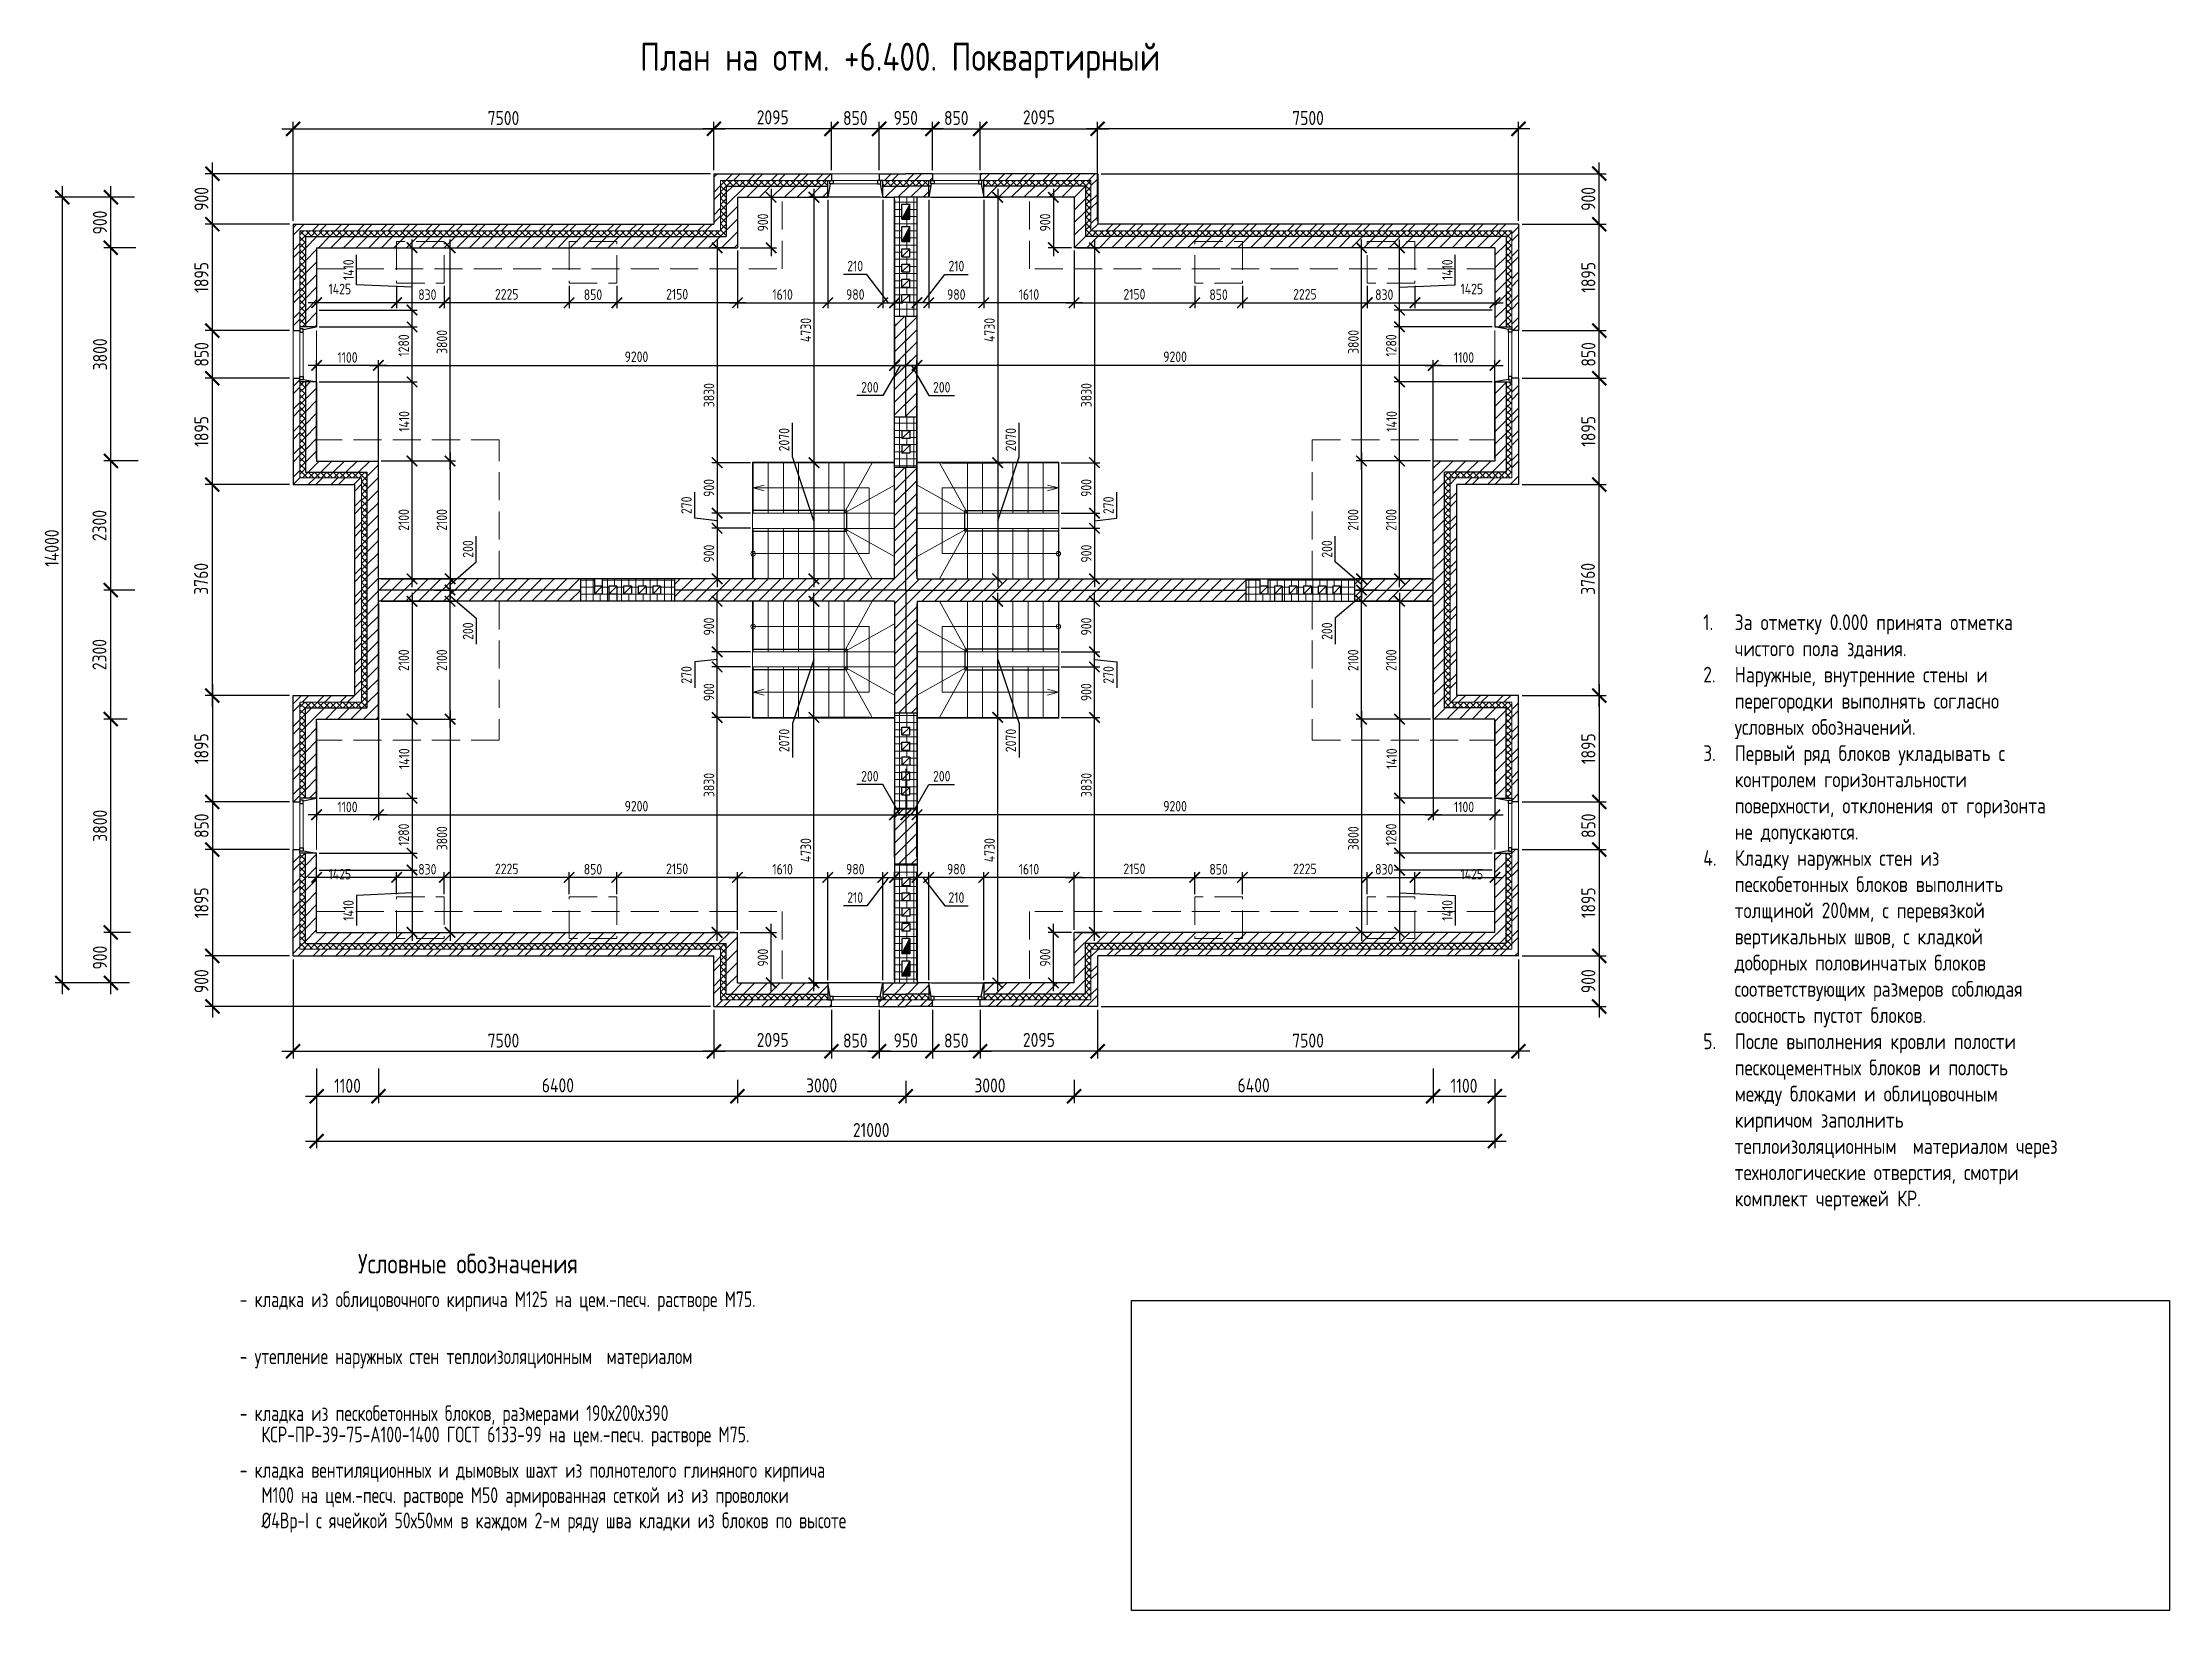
# Model space of a CAD drawing. Header units: millimetres. Extents: x -56498 to 234605, y -296269 to -29969.
# Drawn here: x 154197 to 192105, y -58669 to -30728 of the extents above; entities that cross this region are included whole.
import ezdxf
from ezdxf.enums import TextEntityAlignment as Align

# ---------------------------------------------------------------- set-up
doc = ezdxf.new("R2010")
doc.units = ezdxf.units.MM
doc.header["$LTSCALE"] = 100
doc.header["$PDMODE"] = 35
doc.linetypes.add('GOST2.303 4', pattern=[7, 5, -2, 0])
for name, color, linetype, lineweight in [('0.3', 7, 'Continuous', 30), ('Примітки 0.09', 200, 'Continuous', 9), ('Розміри 0.09', 5, 'Continuous', 9), ('Тонкі 0.18', 142, 'Continuous', 18), ('Штрихові 0.18', 7, 'GOST2.303 4', 18), ('Штрихування 0.09', 253, 'Continuous', 9)]:
    doc.layers.add(name, color=color, linetype=linetype, lineweight=lineweight)
doc.layers.add('ViewPorts', color=240, linetype='Continuous', plot=False)
doc.styles.add('GOST 2.304', font='CS_Gost2304.shx')
doc.styles.add('SPDS', font='SPDS.shx', dxfattribs={"width": 0.9})
doc.dimstyles.new('SPDS', dxfattribs={"dimscale": 100, "dimtxt": 2.5, "dimasz": 2.5, "dimexe": 1.25, "dimexo": 0.625, "dimtad": 1, "dimrnd": 0.001, "dimtxsty": 'GOST 2.304', "dimblk": 'ARCHTICK', "dimcen": 2.5, "dimdle": 2, "dimadec": 0, "dimazin": 2, "dimtfac": 0.75, "dimtmove": 1, "dimatfit": 3, "dimfxl": 0, "dimtolj": 1, "dimarcsym": 0})
pattern_1 = [(45, (84000, 118824.92), (-112.2532, 112.2532), [])]
pattern_2 = [(45, (84000, 118824.92), (-56.1266, 56.1266), []), (135, (84000, 118824.92), (-56.1266, -56.1266), [])]
pattern_3 = [(45, (84000, 118824.92), (-202.05576, 202.05576), []), (45, (84134.7, 118824.92), (-202.05576, 202.05576), [])]
pattern_4 = [(0, (84000, 118824.92), (0, 127), []), (90, (84000, 118824.92), (-127, 8e-15), [])]

msp = doc.modelspace()

# ---------------------------------------------------------------- texts
at = {"layer": 'Примітки 0.09', "style": 'SPDS'}
msp.add_text('План на отм. +6.400. Поквартирный', height=500, dxfattribs=at).set_placement((169480.507, -31231.318), align=Align.CENTER)
at = {"layer": 'Примітки 0.09', "style": 'GOST 2.304'}
msp.add_text('Условные обозначения', height=350, dxfattribs=at).set_placement((159818.626, -52663.624))
at = {"layer": 'Примітки 0.09', "ltscale": 0.5, "style": 'GOST 2.304', "width": 0.9}
for s, p in [('- кладка из облицовочного кирпича М125 на цем.-песч. растворе М75.', (157710.115, -53264.138)), ('- утепление наружных стен теплоизоляционным  материалом', (157710.115, -54278.657)), ('- кладка из пескобетонных блоков, размерами 190х200х390 ', (157710.115, -55293.175)), ('   КСP-ПР-39-75-А100-1400 ГОСТ 6133-99 на цем.-песч. растворе М75.', (157710.115, -55673.02)), ('- кладка вентиляционных и дымовых шахт из полнотелого глиняного кирпича', (157710.115, -56304.949)), ('   М100 на цем.-песч. растворе М50 армированная сеткой из из проволоки', (157710.115, -56754.279)), ('   %%C4Вр-I с ячейкой 50х50мм в каждом 2-м ряду шва кладки из блоков по высоте', (157710.115, -57204.958))]:
    msp.add_text(s, height=280, dxfattribs=at).set_placement(p)
at = {"layer": 'Примітки 0.09', "ltscale": 1000000.0, "insert": (183795.588, -40918.643), "char_height": 280, "width": 7971.27659, "attachment_point": 1, "style": 'SPDS'}
msp.add_mtext('\\pi-560,l560,t560,653.21;{\\W1;1.^IЗа отметку 0.000 принята отметка \\P\\pi0,t653.21;чистого пола здания.\\P\\pi-560,t560,653.21;2.^IНаружные, внутренние стены и \\P\\pi0,t653.21;перегородки выполнять согласно \\Pусловных обозначений.\\P\\pi-560,t560,653.21;\\A1;3.^IПервый ряд блоков укладывать с \\P\\pi0,t653.21;контролем горизонтальности \\Pповерхности, отклонения от горизонта \\Pне допускаются.\\P\\pi-560,t560,653.21;4.^IКладку наружных стен из \\P\\pi0,t653.21;пескобетонных блоков выполнить \\Pтолщиной 200мм, с перевязкой \\Pвертикальных швов, с кладкой \\Pдоборных половинчатых блоков \\Pсоответствующих размеров соблюдая \\Pсоосность пустот блоков.\\P\\pi-560,t560,653.21;5.^IПосле выполнения кровли полости \\P\\pi0,t653.21;пескоцементных блоков и полость \\Pмежду блоками и облицовочным \\Pкирпичом заполнить \\P\\A0;теплоизоляционным  материалом\\A1; через \\Pтехнологические отверстия, смотри \\Pкомплект чертежей КР.}', dxfattribs=at)

# ---------------------------------------------------------------- blocks, each defined once
blk = doc.blocks.new('_ArchTick')
at = {"color": 0, "linetype": 'ByBlock', "const_width": 0.15}
blk.add_lwpolyline([(-0.5, -0.5), (0.5, 0.5)], dxfattribs=at)
blk = doc.blocks.new('*D1112')
at = {"layer": 'Defpoints', "color": 0, "transparency": 16777216}
for p in [(159082, -48949), (160182, -48949), (160182, -49505)]:
    blk.add_point(p, dxfattribs=at)
at = {"layer": 'Розміри 0.09', "color": 0, "lineweight": -2, "transparency": 16777216}
for p, q in [((159082, -49012), (159082, -49630)), ((160182, -49012), (160182, -49630)), ((158882, -49505), (160382, -49505))]:
    blk.add_line(p, q, dxfattribs=at)
at = {"layer": 'Розміри 0.09', "color": 0, "lineweight": -2, "transparency": 16777216, "xscale": 250, "yscale": 250, "zscale": 250, "rotation": 180}
blk.add_blockref('_ArchTick', (159082, -49505), dxfattribs=at)
at = {"layer": 'Розміри 0.09', "color": 0, "lineweight": -2, "transparency": 16777216, "xscale": 250, "yscale": 250, "zscale": 250}
blk.add_blockref('_ArchTick', (160182, -49505), dxfattribs=at)
at = {"layer": 'Розміри 0.09', "color": 0, "transparency": 16777216, "insert": (159632, -49318), "char_height": 250, "attachment_point": 5, "style": 'GOST 2.304'}
blk.add_mtext('\\A1;1100', dxfattribs=at)
blk = doc.blocks.new('*D1113')
at = {"layer": 'Defpoints', "color": 0, "transparency": 16777216}
for p in [(160182, -48949), (166582, -49149), (166582, -49505)]:
    blk.add_point(p, dxfattribs=at)
at = {"layer": 'Розміри 0.09', "color": 0, "lineweight": -2, "transparency": 16777216}
for p, q in [((160182, -49012), (160182, -49630)), ((166582, -49211), (166582, -49630)), ((159982, -49505), (166782, -49505))]:
    blk.add_line(p, q, dxfattribs=at)
at = {"layer": 'Розміри 0.09', "color": 0, "lineweight": -2, "transparency": 16777216, "xscale": 250, "yscale": 250, "zscale": 250, "rotation": 180}
blk.add_blockref('_ArchTick', (160182, -49505), dxfattribs=at)
at = {"layer": 'Розміри 0.09', "color": 0, "lineweight": -2, "transparency": 16777216, "xscale": 250, "yscale": 250, "zscale": 250}
blk.add_blockref('_ArchTick', (166582, -49505), dxfattribs=at)
at = {"layer": 'Розміри 0.09', "color": 0, "transparency": 16777216, "insert": (163382, -49311), "char_height": 250, "attachment_point": 5, "style": 'GOST 2.304'}
blk.add_mtext('\\A1;6400', dxfattribs=at)
blk = doc.blocks.new('*D1114')
at = {"layer": 'Defpoints', "color": 0, "transparency": 16777216}
for p in [(166582, -49149), (169582, -49168), (169582, -49505)]:
    blk.add_point(p, dxfattribs=at)
at = {"layer": 'Розміри 0.09', "color": 0, "lineweight": -2, "transparency": 16777216}
for p, q in [((166582, -49211), (166582, -49630)), ((169582, -49230), (169582, -49630)), ((166382, -49505), (169782, -49505))]:
    blk.add_line(p, q, dxfattribs=at)
at = {"layer": 'Розміри 0.09', "color": 0, "lineweight": -2, "transparency": 16777216, "xscale": 250, "yscale": 250, "zscale": 250, "rotation": 180}
blk.add_blockref('_ArchTick', (166582, -49505), dxfattribs=at)
at = {"layer": 'Розміри 0.09', "color": 0, "lineweight": -2, "transparency": 16777216, "xscale": 250, "yscale": 250, "zscale": 250}
blk.add_blockref('_ArchTick', (169582, -49505), dxfattribs=at)
at = {"layer": 'Розміри 0.09', "color": 0, "transparency": 16777216, "insert": (168082, -49313), "char_height": 250, "attachment_point": 5, "style": 'GOST 2.304'}
blk.add_mtext('\\A1;3000', dxfattribs=at)
blk = doc.blocks.new('*D1115')
at = {"layer": 'Defpoints', "color": 0, "transparency": 16777216}
for p in [(169582, -49168), (172582, -49149), (172582, -49505)]:
    blk.add_point(p, dxfattribs=at)
at = {"layer": 'Розміри 0.09', "color": 0, "lineweight": -2, "transparency": 16777216}
for p, q in [((169582, -49230), (169582, -49630)), ((172582, -49211), (172582, -49630)), ((169382, -49505), (172782, -49505))]:
    blk.add_line(p, q, dxfattribs=at)
at = {"layer": 'Розміри 0.09', "color": 0, "lineweight": -2, "transparency": 16777216, "xscale": 250, "yscale": 250, "zscale": 250, "rotation": 180}
blk.add_blockref('_ArchTick', (169582, -49505), dxfattribs=at)
at = {"layer": 'Розміри 0.09', "color": 0, "lineweight": -2, "transparency": 16777216, "xscale": 250, "yscale": 250, "zscale": 250}
blk.add_blockref('_ArchTick', (172582, -49505), dxfattribs=at)
at = {"layer": 'Розміри 0.09', "color": 0, "transparency": 16777216, "insert": (171082, -49313), "char_height": 250, "attachment_point": 5, "style": 'GOST 2.304'}
blk.add_mtext('\\A1;3000', dxfattribs=at)
blk = doc.blocks.new('*D1116')
at = {"layer": 'Defpoints', "color": 0, "transparency": 16777216}
for p in [(172582, -49149), (178982, -48949), (178982, -49505)]:
    blk.add_point(p, dxfattribs=at)
at = {"layer": 'Розміри 0.09', "color": 0, "lineweight": -2, "transparency": 16777216}
for p, q in [((172582, -49211), (172582, -49630)), ((178982, -49012), (178982, -49630)), ((172382, -49505), (179182, -49505))]:
    blk.add_line(p, q, dxfattribs=at)
at = {"layer": 'Розміри 0.09', "color": 0, "lineweight": -2, "transparency": 16777216, "xscale": 250, "yscale": 250, "zscale": 250, "rotation": 180}
blk.add_blockref('_ArchTick', (172582, -49505), dxfattribs=at)
at = {"layer": 'Розміри 0.09', "color": 0, "lineweight": -2, "transparency": 16777216, "xscale": 250, "yscale": 250, "zscale": 250}
blk.add_blockref('_ArchTick', (178982, -49505), dxfattribs=at)
at = {"layer": 'Розміри 0.09', "color": 0, "transparency": 16777216, "insert": (175782, -49311), "char_height": 250, "attachment_point": 5, "style": 'GOST 2.304'}
blk.add_mtext('\\A1;6400', dxfattribs=at)
blk = doc.blocks.new('*D1117')
at = {"layer": 'Defpoints', "color": 0, "transparency": 16777216}
for p in [(178982, -48949), (180082, -49141), (180082, -49505)]:
    blk.add_point(p, dxfattribs=at)
at = {"layer": 'Розміри 0.09', "color": 0, "lineweight": -2, "transparency": 16777216}
for p, q in [((178982, -49012), (178982, -49630)), ((180082, -49203), (180082, -49630)), ((178782, -49505), (180282, -49505))]:
    blk.add_line(p, q, dxfattribs=at)
at = {"layer": 'Розміри 0.09', "color": 0, "lineweight": -2, "transparency": 16777216, "xscale": 250, "yscale": 250, "zscale": 250, "rotation": 180}
blk.add_blockref('_ArchTick', (178982, -49505), dxfattribs=at)
at = {"layer": 'Розміри 0.09', "color": 0, "lineweight": -2, "transparency": 16777216, "xscale": 250, "yscale": 250, "zscale": 250}
blk.add_blockref('_ArchTick', (180082, -49505), dxfattribs=at)
at = {"layer": 'Розміри 0.09', "color": 0, "transparency": 16777216, "insert": (179532, -49318), "char_height": 250, "attachment_point": 5, "style": 'GOST 2.304'}
blk.add_mtext('\\A1;1100', dxfattribs=at)
blk = doc.blocks.new('*D1118')
at = {"layer": 'Defpoints', "color": 0, "transparency": 16777216}
for p in [(159082, -49505), (180082, -49505), (180082, -50305)]:
    blk.add_point(p, dxfattribs=at)
at = {"layer": 'Розміри 0.09', "color": 0, "lineweight": -2, "transparency": 16777216}
for p, q in [((159082, -49568), (159082, -50430)), ((180082, -49568), (180082, -50430)), ((158882, -50305), (180282, -50305))]:
    blk.add_line(p, q, dxfattribs=at)
at = {"layer": 'Розміри 0.09', "color": 0, "lineweight": -2, "transparency": 16777216, "xscale": 250, "yscale": 250, "zscale": 250, "rotation": 180}
blk.add_blockref('_ArchTick', (159082, -50305), dxfattribs=at)
at = {"layer": 'Розміри 0.09', "color": 0, "lineweight": -2, "transparency": 16777216, "xscale": 250, "yscale": 250, "zscale": 250}
blk.add_blockref('_ArchTick', (180082, -50305), dxfattribs=at)
at = {"layer": 'Розміри 0.09', "color": 0, "transparency": 16777216, "insert": (168966, -50108), "char_height": 250, "attachment_point": 5, "style": 'GOST 2.304'}
blk.add_mtext('\\A1;21000', dxfattribs=at)
blk = doc.blocks.new('*D1119')
at = {"layer": 'Defpoints', "color": 0, "transparency": 16777216}
for p in [(158662, -47005), (166162, -47905), (166162, -48705)]:
    blk.add_point(p, dxfattribs=at)
at = {"layer": 'Розміри 0.09', "color": 0, "lineweight": -2, "transparency": 16777216}
for p, q in [((158662, -47068), (158662, -48830)), ((166162, -47968), (166162, -48830)), ((158462, -48705), (166362, -48705))]:
    blk.add_line(p, q, dxfattribs=at)
at = {"layer": 'Розміри 0.09', "color": 0, "lineweight": -2, "transparency": 16777216, "xscale": 250, "yscale": 250, "zscale": 250, "rotation": 180}
blk.add_blockref('_ArchTick', (158662, -48705), dxfattribs=at)
at = {"layer": 'Розміри 0.09', "color": 0, "lineweight": -2, "transparency": 16777216, "xscale": 250, "yscale": 250, "zscale": 250}
blk.add_blockref('_ArchTick', (166162, -48705), dxfattribs=at)
at = {"layer": 'Розміри 0.09', "color": 0, "transparency": 16777216, "insert": (162412, -48513), "char_height": 250, "attachment_point": 5, "style": 'GOST 2.304'}
blk.add_mtext('\\A1;7500', dxfattribs=at)
blk = doc.blocks.new('*D1120')
at = {"layer": 'Defpoints', "color": 0, "transparency": 16777216}
for p in [(155414, -46585), (155828, -46585), (155809, -47485)]:
    blk.add_point(p, dxfattribs=at)
at = {"layer": 'Розміри 0.09', "color": 0, "lineweight": -2, "transparency": 16777216}
for p, q in [((155765, -46585), (155289, -46585)), ((155414, -47685), (155414, -46385)), ((155747, -47485), (155289, -47485))]:
    blk.add_line(p, q, dxfattribs=at)
at = {"layer": 'Розміри 0.09', "color": 0, "lineweight": -2, "transparency": 16777216, "xscale": 250, "yscale": 250, "zscale": 250}
for p, rotation in [((155414, -46585), 90), ((155414, -47485), 270)]:
    blk.add_blockref('_ArchTick', p, dxfattribs=dict(at, rotation=rotation))
at = {"layer": 'Розміри 0.09', "color": 0, "transparency": 16777216, "insert": (155219, -47035), "char_height": 250, "attachment_point": 5, "rotation": 90, "style": 'GOST 2.304'}
blk.add_mtext('\\A1;900', dxfattribs=at)
blk = doc.blocks.new('*D1121')
at = {"layer": 'Defpoints', "color": 0, "transparency": 16777216}
for p in [(155414, -42785), (155768, -42785), (155828, -46585)]:
    blk.add_point(p, dxfattribs=at)
at = {"layer": 'Розміри 0.09', "color": 0, "lineweight": -2, "transparency": 16777216}
for p, q in [((155705, -42785), (155289, -42785)), ((155414, -46785), (155414, -42585)), ((155765, -46585), (155289, -46585))]:
    blk.add_line(p, q, dxfattribs=at)
at = {"layer": 'Розміри 0.09', "color": 0, "lineweight": -2, "transparency": 16777216, "xscale": 250, "yscale": 250, "zscale": 250}
for p, rotation in [((155414, -42785), 90), ((155414, -46585), 270)]:
    blk.add_blockref('_ArchTick', p, dxfattribs=dict(at, rotation=rotation))
at = {"layer": 'Розміри 0.09', "color": 0, "transparency": 16777216, "insert": (155221, -44685), "char_height": 250, "attachment_point": 5, "rotation": 90, "style": 'GOST 2.304'}
blk.add_mtext('\\A1;3800', dxfattribs=at)
blk = doc.blocks.new('*D1122')
at = {"layer": 'Defpoints', "color": 0, "transparency": 16777216}
for p in [(155414, -40485), (155904, -40485), (155768, -42785)]:
    blk.add_point(p, dxfattribs=at)
at = {"layer": 'Розміри 0.09', "color": 0, "lineweight": -2, "transparency": 16777216}
for p, q in [((155841, -40485), (155289, -40485)), ((155414, -42985), (155414, -40285)), ((155705, -42785), (155289, -42785))]:
    blk.add_line(p, q, dxfattribs=at)
at = {"layer": 'Розміри 0.09', "color": 0, "lineweight": -2, "transparency": 16777216, "xscale": 250, "yscale": 250, "zscale": 250}
for p, rotation in [((155414, -40485), 90), ((155414, -42785), 270)]:
    blk.add_blockref('_ArchTick', p, dxfattribs=dict(at, rotation=rotation))
at = {"layer": 'Розміри 0.09', "color": 0, "transparency": 16777216, "insert": (155211, -41635), "char_height": 250, "attachment_point": 5, "rotation": 90, "style": 'GOST 2.304'}
blk.add_mtext('\\A1;2300', dxfattribs=at)
blk = doc.blocks.new('*D1123')
at = {"layer": 'Defpoints', "color": 0, "transparency": 16777216}
for p in [(155414, -38185), (155965, -38185), (155904, -40485)]:
    blk.add_point(p, dxfattribs=at)
at = {"layer": 'Розміри 0.09', "color": 0, "lineweight": -2, "transparency": 16777216}
for p, q in [((155902, -38185), (155289, -38185)), ((155414, -40685), (155414, -37985)), ((155841, -40485), (155289, -40485))]:
    blk.add_line(p, q, dxfattribs=at)
at = {"layer": 'Розміри 0.09', "color": 0, "lineweight": -2, "transparency": 16777216, "xscale": 250, "yscale": 250, "zscale": 250}
for p, rotation in [((155414, -38185), 90), ((155414, -40485), 270)]:
    blk.add_blockref('_ArchTick', p, dxfattribs=dict(at, rotation=rotation))
at = {"layer": 'Розміри 0.09', "color": 0, "transparency": 16777216, "insert": (155211, -39335), "char_height": 250, "attachment_point": 5, "rotation": 90, "style": 'GOST 2.304'}
blk.add_mtext('\\A1;2300', dxfattribs=at)
blk = doc.blocks.new('*D1124')
at = {"layer": 'Defpoints', "color": 0, "transparency": 16777216}
for p in [(155414, -34385), (155921, -34385), (155965, -38185)]:
    blk.add_point(p, dxfattribs=at)
at = {"layer": 'Розміри 0.09', "color": 0, "lineweight": -2, "transparency": 16777216}
for p, q in [((155859, -34385), (155289, -34385)), ((155414, -38385), (155414, -34185)), ((155902, -38185), (155289, -38185))]:
    blk.add_line(p, q, dxfattribs=at)
at = {"layer": 'Розміри 0.09', "color": 0, "lineweight": -2, "transparency": 16777216, "xscale": 250, "yscale": 250, "zscale": 250}
for p, rotation in [((155414, -34385), 90), ((155414, -38185), 270)]:
    blk.add_blockref('_ArchTick', p, dxfattribs=dict(at, rotation=rotation))
at = {"layer": 'Розміри 0.09', "color": 0, "transparency": 16777216, "insert": (155221, -36285), "char_height": 250, "attachment_point": 5, "rotation": 90, "style": 'GOST 2.304'}
blk.add_mtext('\\A1;3800', dxfattribs=at)
blk = doc.blocks.new('*D1125')
at = {"layer": 'Defpoints', "color": 0, "transparency": 16777216}
for p in [(155414, -33485), (155899, -33485), (155921, -34385)]:
    blk.add_point(p, dxfattribs=at)
at = {"layer": 'Розміри 0.09', "color": 0, "lineweight": -2, "transparency": 16777216}
for p, q in [((155414, -34585), (155414, -33285)), ((155836, -33485), (155289, -33485)), ((155859, -34385), (155289, -34385))]:
    blk.add_line(p, q, dxfattribs=at)
at = {"layer": 'Розміри 0.09', "color": 0, "lineweight": -2, "transparency": 16777216, "xscale": 250, "yscale": 250, "zscale": 250}
for p, rotation in [((155414, -33485), 90), ((155414, -34385), 270)]:
    blk.add_blockref('_ArchTick', p, dxfattribs=dict(at, rotation=rotation))
at = {"layer": 'Розміри 0.09', "color": 0, "transparency": 16777216, "insert": (155219, -33935), "char_height": 250, "attachment_point": 5, "rotation": 90, "style": 'GOST 2.304'}
blk.add_mtext('\\A1;900', dxfattribs=at)
blk = doc.blocks.new('*D1126')
at = {"layer": 'Defpoints', "color": 0, "transparency": 16777216}
for p in [(155414, -33485), (154548, -47485), (155414, -47485)]:
    blk.add_point(p, dxfattribs=at)
at = {"layer": 'Розміри 0.09', "color": 0, "lineweight": -2, "transparency": 16777216}
for p, q in [((154548, -33285), (154548, -47685)), ((155351, -33485), (154423, -33485)), ((155351, -47485), (154423, -47485))]:
    blk.add_line(p, q, dxfattribs=at)
at = {"layer": 'Розміри 0.09', "color": 0, "lineweight": -2, "transparency": 16777216, "xscale": 250, "yscale": 250, "zscale": 250}
for p, rotation in [((154548, -33485), 90), ((154548, -47485), 270)]:
    blk.add_blockref('_ArchTick', p, dxfattribs=dict(at, rotation=rotation))
at = {"layer": 'Розміри 0.09', "color": 0, "transparency": 16777216, "insert": (154361, -39738), "char_height": 250, "attachment_point": 5, "rotation": 90, "style": 'GOST 2.304'}
blk.add_mtext('\\A1;14000', dxfattribs=at)
blk = doc.blocks.new('*D1127')
at = {"layer": 'Defpoints', "color": 0, "transparency": 16777216}
for p in [(168257, -47905), (169107, -47905), (168257, -48705)]:
    blk.add_point(p, dxfattribs=at)
at = {"layer": 'Розміри 0.09', "color": 0, "lineweight": -2, "transparency": 16777216}
for p, q in [((168257, -47968), (168257, -48830)), ((169107, -47968), (169107, -48830)), ((169307, -48705), (168057, -48705))]:
    blk.add_line(p, q, dxfattribs=at)
at = {"layer": 'Розміри 0.09', "color": 0, "lineweight": -2, "transparency": 16777216, "xscale": 250, "yscale": 250, "zscale": 250, "rotation": 180}
blk.add_blockref('_ArchTick', (168257, -48705), dxfattribs=at)
at = {"layer": 'Розміри 0.09', "color": 0, "lineweight": -2, "transparency": 16777216, "xscale": 250, "yscale": 250, "zscale": 250}
blk.add_blockref('_ArchTick', (169107, -48705), dxfattribs=at)
at = {"layer": 'Розміри 0.09', "color": 0, "transparency": 16777216, "insert": (168682, -48513), "char_height": 250, "attachment_point": 5, "style": 'GOST 2.304'}
blk.add_mtext('\\A1;850', dxfattribs=at)
blk = doc.blocks.new('*D1128')
at = {"layer": 'Defpoints', "color": 0, "transparency": 16777216}
for p in [(166162, -47905), (168257, -47905), (166162, -48705)]:
    blk.add_point(p, dxfattribs=at)
at = {"layer": 'Розміри 0.09', "color": 0, "lineweight": -2, "transparency": 16777216}
for p, q in [((166162, -47968), (166162, -48830)), ((168257, -47968), (168257, -48830)), ((168457, -48705), (165962, -48705))]:
    blk.add_line(p, q, dxfattribs=at)
at = {"layer": 'Розміри 0.09', "color": 0, "lineweight": -2, "transparency": 16777216, "xscale": 250, "yscale": 250, "zscale": 250, "rotation": 180}
blk.add_blockref('_ArchTick', (166162, -48705), dxfattribs=at)
at = {"layer": 'Розміри 0.09', "color": 0, "lineweight": -2, "transparency": 16777216, "xscale": 250, "yscale": 250, "zscale": 250}
blk.add_blockref('_ArchTick', (168257, -48705), dxfattribs=at)
at = {"layer": 'Розміри 0.09', "color": 0, "transparency": 16777216, "insert": (167210, -48501), "char_height": 250, "attachment_point": 5, "style": 'GOST 2.304'}
blk.add_mtext('\\A1;2095', dxfattribs=at)
blk = doc.blocks.new('*D1129')
at = {"layer": 'Defpoints', "color": 0, "transparency": 16777216}
for p in [(158662, -47005), (157223, -47905), (166162, -47905)]:
    blk.add_point(p, dxfattribs=at)
at = {"layer": 'Розміри 0.09', "color": 0, "lineweight": -2, "transparency": 16777216}
for p, q in [((158600, -47005), (157098, -47005)), ((157223, -46805), (157223, -48105)), ((166100, -47905), (157098, -47905))]:
    blk.add_line(p, q, dxfattribs=at)
at = {"layer": 'Розміри 0.09', "color": 0, "lineweight": -2, "transparency": 16777216, "xscale": 250, "yscale": 250, "zscale": 250}
for p, rotation in [((157223, -47005), 90), ((157223, -47905), 270)]:
    blk.add_blockref('_ArchTick', p, dxfattribs=dict(at, rotation=rotation))
at = {"layer": 'Розміри 0.09', "color": 0, "transparency": 16777216, "insert": (157029, -47455), "char_height": 250, "attachment_point": 5, "rotation": 90, "style": 'GOST 2.304'}
blk.add_mtext('\\A1;900', dxfattribs=at)
blk = doc.blocks.new('*D1130')
at = {"layer": 'Defpoints', "color": 0, "transparency": 16777216}
for p in [(157223, -38605), (158662, -38605), (158662, -42365)]:
    blk.add_point(p, dxfattribs=at)
at = {"layer": 'Розміри 0.09', "color": 0, "lineweight": -2, "transparency": 16777216}
for p, q in [((158600, -38605), (157098, -38605)), ((157223, -42565), (157223, -38405)), ((158600, -42365), (157098, -42365))]:
    blk.add_line(p, q, dxfattribs=at)
at = {"layer": 'Розміри 0.09', "color": 0, "lineweight": -2, "transparency": 16777216, "xscale": 250, "yscale": 250, "zscale": 250}
for p, rotation in [((157223, -38605), 90), ((157223, -42365), 270)]:
    blk.add_blockref('_ArchTick', p, dxfattribs=dict(at, rotation=rotation))
at = {"layer": 'Розміри 0.09', "color": 0, "transparency": 16777216, "insert": (157023, -40285), "char_height": 250, "attachment_point": 5, "rotation": 90, "style": 'GOST 2.304'}
blk.add_mtext('\\A1;3760', dxfattribs=at)
blk = doc.blocks.new('*D1131')
at = {"layer": 'Defpoints', "color": 0, "transparency": 16777216}
for p in [(166162, -32265), (166162, -33065), (158662, -33965)]:
    blk.add_point(p, dxfattribs=at)
at = {"layer": 'Розміри 0.09', "color": 0, "lineweight": -2, "transparency": 16777216}
for p, q in [((158662, -33903), (158662, -32140)), ((166162, -33003), (166162, -32140)), ((158462, -32265), (166362, -32265))]:
    blk.add_line(p, q, dxfattribs=at)
at = {"layer": 'Розміри 0.09', "color": 0, "lineweight": -2, "transparency": 16777216, "xscale": 250, "yscale": 250, "zscale": 250, "rotation": 180}
blk.add_blockref('_ArchTick', (158662, -32265), dxfattribs=at)
at = {"layer": 'Розміри 0.09', "color": 0, "lineweight": -2, "transparency": 16777216, "xscale": 250, "yscale": 250, "zscale": 250}
blk.add_blockref('_ArchTick', (166162, -32265), dxfattribs=at)
at = {"layer": 'Розміри 0.09', "color": 0, "transparency": 16777216, "insert": (162412, -32073), "char_height": 250, "attachment_point": 5, "style": 'GOST 2.304'}
blk.add_mtext('\\A1;7500', dxfattribs=at)
blk = doc.blocks.new('*D1091')
at = {"layer": 'Defpoints', "color": 0, "transparency": 16777216}
for p in [(157223, -35860), (158662, -35860), (158662, -36710)]:
    blk.add_point(p, dxfattribs=at)
at = {"layer": 'Розміри 0.09', "color": 0, "lineweight": -2, "transparency": 16777216}
for p, q in [((158600, -35860), (157098, -35860)), ((157223, -36910), (157223, -35660)), ((158600, -36710), (157098, -36710))]:
    blk.add_line(p, q, dxfattribs=at)
at = {"layer": 'Розміри 0.09', "color": 0, "lineweight": -2, "transparency": 16777216, "xscale": 250, "yscale": 250, "zscale": 250}
for p, rotation in [((157223, -35860), 90), ((157223, -36710), 270)]:
    blk.add_blockref('_ArchTick', p, dxfattribs=dict(at, rotation=rotation))
at = {"layer": 'Розміри 0.09', "color": 0, "transparency": 16777216, "insert": (157031, -36285), "char_height": 250, "attachment_point": 5, "rotation": 90, "style": 'GOST 2.304'}
blk.add_mtext('\\A1;850', dxfattribs=at)
blk = doc.blocks.new('*D1092')
at = {"layer": 'Defpoints', "color": 0, "transparency": 16777216}
for p in [(168257, -32265), (168257, -33065), (169107, -33065)]:
    blk.add_point(p, dxfattribs=at)
at = {"layer": 'Розміри 0.09', "color": 0, "lineweight": -2, "transparency": 16777216}
for p, q in [((168257, -33003), (168257, -32140)), ((169107, -33003), (169107, -32140)), ((169307, -32265), (168057, -32265))]:
    blk.add_line(p, q, dxfattribs=at)
at = {"layer": 'Розміри 0.09', "color": 0, "lineweight": -2, "transparency": 16777216, "xscale": 250, "yscale": 250, "zscale": 250, "rotation": 180}
blk.add_blockref('_ArchTick', (168257, -32265), dxfattribs=at)
at = {"layer": 'Розміри 0.09', "color": 0, "lineweight": -2, "transparency": 16777216, "xscale": 250, "yscale": 250, "zscale": 250}
blk.add_blockref('_ArchTick', (169107, -32265), dxfattribs=at)
at = {"layer": 'Розміри 0.09', "color": 0, "transparency": 16777216, "insert": (168682, -32073), "char_height": 250, "attachment_point": 5, "style": 'GOST 2.304'}
blk.add_mtext('\\A1;850', dxfattribs=at)
blk = doc.blocks.new('*D1093')
at = {"layer": 'Defpoints', "color": 0, "transparency": 16777216}
for p in [(166162, -32265), (166162, -33065), (168257, -33065)]:
    blk.add_point(p, dxfattribs=at)
at = {"layer": 'Розміри 0.09', "color": 0, "lineweight": -2, "transparency": 16777216}
for p, q in [((166162, -33003), (166162, -32140)), ((168257, -33003), (168257, -32140)), ((168457, -32265), (165962, -32265))]:
    blk.add_line(p, q, dxfattribs=at)
at = {"layer": 'Розміри 0.09', "color": 0, "lineweight": -2, "transparency": 16777216, "xscale": 250, "yscale": 250, "zscale": 250, "rotation": 180}
blk.add_blockref('_ArchTick', (166162, -32265), dxfattribs=at)
at = {"layer": 'Розміри 0.09', "color": 0, "lineweight": -2, "transparency": 16777216, "xscale": 250, "yscale": 250, "zscale": 250}
blk.add_blockref('_ArchTick', (168257, -32265), dxfattribs=at)
at = {"layer": 'Розміри 0.09', "color": 0, "transparency": 16777216, "insert": (167210, -32061), "char_height": 250, "attachment_point": 5, "style": 'GOST 2.304'}
blk.add_mtext('\\A1;2095', dxfattribs=at)
blk = doc.blocks.new('*D1094')
at = {"layer": 'Defpoints', "color": 0, "transparency": 16777216}
for p in [(157223, -36710), (158662, -36710), (158662, -38605)]:
    blk.add_point(p, dxfattribs=at)
at = {"layer": 'Розміри 0.09', "color": 0, "lineweight": -2, "transparency": 16777216}
for p, q in [((158600, -36710), (157098, -36710)), ((157223, -38805), (157223, -36510)), ((158600, -38605), (157098, -38605))]:
    blk.add_line(p, q, dxfattribs=at)
at = {"layer": 'Розміри 0.09', "color": 0, "lineweight": -2, "transparency": 16777216, "xscale": 250, "yscale": 250, "zscale": 250}
for p, rotation in [((157223, -36710), 90), ((157223, -38605), 270)]:
    blk.add_blockref('_ArchTick', p, dxfattribs=dict(at, rotation=rotation))
at = {"layer": 'Розміри 0.09', "color": 0, "transparency": 16777216, "insert": (157029, -37658), "char_height": 250, "attachment_point": 5, "rotation": 90, "style": 'GOST 2.304'}
blk.add_mtext('\\A1;1895', dxfattribs=at)
blk = doc.blocks.new('*D1095')
at = {"layer": 'Defpoints', "color": 0, "transparency": 16777216}
for p in [(157223, -33965), (158662, -33965), (158662, -35860)]:
    blk.add_point(p, dxfattribs=at)
at = {"layer": 'Розміри 0.09', "color": 0, "lineweight": -2, "transparency": 16777216}
for p, q in [((158600, -33965), (157098, -33965)), ((157223, -36060), (157223, -33765)), ((158600, -35860), (157098, -35860))]:
    blk.add_line(p, q, dxfattribs=at)
at = {"layer": 'Розміри 0.09', "color": 0, "lineweight": -2, "transparency": 16777216, "xscale": 250, "yscale": 250, "zscale": 250}
for p, rotation in [((157223, -33965), 90), ((157223, -35860), 270)]:
    blk.add_blockref('_ArchTick', p, dxfattribs=dict(at, rotation=rotation))
at = {"layer": 'Розміри 0.09', "color": 0, "transparency": 16777216, "insert": (157029, -34913), "char_height": 250, "attachment_point": 5, "rotation": 90, "style": 'GOST 2.304'}
blk.add_mtext('\\A1;1895', dxfattribs=at)
blk = doc.blocks.new('*D1096')
at = {"layer": 'Defpoints', "color": 0, "transparency": 16777216}
for p in [(157223, -33065), (166162, -33065), (158662, -33965)]:
    blk.add_point(p, dxfattribs=at)
at = {"layer": 'Розміри 0.09', "color": 0, "lineweight": -2, "transparency": 16777216}
for p, q in [((157223, -34165), (157223, -32865)), ((166100, -33065), (157098, -33065)), ((158600, -33965), (157098, -33965))]:
    blk.add_line(p, q, dxfattribs=at)
at = {"layer": 'Розміри 0.09', "color": 0, "lineweight": -2, "transparency": 16777216, "xscale": 250, "yscale": 250, "zscale": 250}
for p, rotation in [((157223, -33065), 90), ((157223, -33965), 270)]:
    blk.add_blockref('_ArchTick', p, dxfattribs=dict(at, rotation=rotation))
at = {"layer": 'Розміри 0.09', "color": 0, "transparency": 16777216, "insert": (157029, -33515), "char_height": 250, "attachment_point": 5, "rotation": 90, "style": 'GOST 2.304'}
blk.add_mtext('\\A1;900', dxfattribs=at)
blk = doc.blocks.new('*D1097')
at = {"layer": 'Defpoints', "color": 0, "transparency": 16777216}
for p in [(173002, -32265), (170907, -33065), (173002, -33065)]:
    blk.add_point(p, dxfattribs=at)
at = {"layer": 'Розміри 0.09', "color": 0, "lineweight": -2, "transparency": 16777216}
for p, q in [((170907, -33003), (170907, -32140)), ((173002, -33003), (173002, -32140)), ((170707, -32265), (173202, -32265))]:
    blk.add_line(p, q, dxfattribs=at)
at = {"layer": 'Розміри 0.09', "color": 0, "lineweight": -2, "transparency": 16777216, "xscale": 250, "yscale": 250, "zscale": 250, "rotation": 180}
blk.add_blockref('_ArchTick', (170907, -32265), dxfattribs=at)
at = {"layer": 'Розміри 0.09', "color": 0, "lineweight": -2, "transparency": 16777216, "xscale": 250, "yscale": 250, "zscale": 250}
blk.add_blockref('_ArchTick', (173002, -32265), dxfattribs=at)
at = {"layer": 'Розміри 0.09', "color": 0, "transparency": 16777216, "insert": (171955, -32061), "char_height": 250, "attachment_point": 5, "style": 'GOST 2.304'}
blk.add_mtext('\\A1;2095', dxfattribs=at)
blk = doc.blocks.new('*D1098')
at = {"layer": 'Defpoints', "color": 0, "transparency": 16777216}
for p in [(169107, -47905), (170057, -47905), (170057, -48705)]:
    blk.add_point(p, dxfattribs=at)
at = {"layer": 'Розміри 0.09', "color": 0, "lineweight": -2, "transparency": 16777216}
for p, q in [((169107, -47968), (169107, -48830)), ((170057, -47968), (170057, -48830)), ((168907, -48705), (170257, -48705))]:
    blk.add_line(p, q, dxfattribs=at)
at = {"layer": 'Розміри 0.09', "color": 0, "lineweight": -2, "transparency": 16777216, "xscale": 250, "yscale": 250, "zscale": 250, "rotation": 180}
blk.add_blockref('_ArchTick', (169107, -48705), dxfattribs=at)
at = {"layer": 'Розміри 0.09', "color": 0, "lineweight": -2, "transparency": 16777216, "xscale": 250, "yscale": 250, "zscale": 250}
blk.add_blockref('_ArchTick', (170057, -48705), dxfattribs=at)
at = {"layer": 'Розміри 0.09', "color": 0, "transparency": 16777216, "insert": (169582, -48511), "char_height": 250, "attachment_point": 5, "style": 'GOST 2.304'}
blk.add_mtext('\\A1;950', dxfattribs=at)
blk = doc.blocks.new('*D1099')
at = {"layer": 'Defpoints', "color": 0, "transparency": 16777216}
for p in [(169107, -32265), (169107, -33065), (170057, -33065)]:
    blk.add_point(p, dxfattribs=at)
at = {"layer": 'Розміри 0.09', "color": 0, "lineweight": -2, "transparency": 16777216}
for p, q in [((169107, -33003), (169107, -32140)), ((170057, -33003), (170057, -32140)), ((170257, -32265), (168907, -32265))]:
    blk.add_line(p, q, dxfattribs=at)
at = {"layer": 'Розміри 0.09', "color": 0, "lineweight": -2, "transparency": 16777216, "xscale": 250, "yscale": 250, "zscale": 250, "rotation": 180}
blk.add_blockref('_ArchTick', (169107, -32265), dxfattribs=at)
at = {"layer": 'Розміри 0.09', "color": 0, "lineweight": -2, "transparency": 16777216, "xscale": 250, "yscale": 250, "zscale": 250}
blk.add_blockref('_ArchTick', (170057, -32265), dxfattribs=at)
at = {"layer": 'Розміри 0.09', "color": 0, "transparency": 16777216, "insert": (169582, -32071), "char_height": 250, "attachment_point": 5, "style": 'GOST 2.304'}
blk.add_mtext('\\A1;950', dxfattribs=at)
blk = doc.blocks.new('*D1100')
at = {"layer": 'Defpoints', "color": 0, "transparency": 16777216}
for p in [(170907, -32265), (170057, -33065), (170907, -33065)]:
    blk.add_point(p, dxfattribs=at)
at = {"layer": 'Розміри 0.09', "color": 0, "lineweight": -2, "transparency": 16777216}
for p, q in [((170057, -33003), (170057, -32140)), ((170907, -33003), (170907, -32140)), ((169857, -32265), (171107, -32265))]:
    blk.add_line(p, q, dxfattribs=at)
at = {"layer": 'Розміри 0.09', "color": 0, "lineweight": -2, "transparency": 16777216, "xscale": 250, "yscale": 250, "zscale": 250, "rotation": 180}
blk.add_blockref('_ArchTick', (170057, -32265), dxfattribs=at)
at = {"layer": 'Розміри 0.09', "color": 0, "lineweight": -2, "transparency": 16777216, "xscale": 250, "yscale": 250, "zscale": 250}
blk.add_blockref('_ArchTick', (170907, -32265), dxfattribs=at)
at = {"layer": 'Розміри 0.09', "color": 0, "transparency": 16777216, "insert": (170482, -32073), "char_height": 250, "attachment_point": 5, "style": 'GOST 2.304'}
blk.add_mtext('\\A1;850', dxfattribs=at)
blk = doc.blocks.new('*D1101')
at = {"layer": 'Defpoints', "color": 0, "transparency": 16777216}
for p in [(180502, -47005), (173002, -47905), (181941, -47905)]:
    blk.add_point(p, dxfattribs=at)
at = {"layer": 'Розміри 0.09', "color": 0, "lineweight": -2, "transparency": 16777216}
for p, q in [((180565, -47005), (182066, -47005)), ((181941, -46805), (181941, -48105)), ((173065, -47905), (182066, -47905))]:
    blk.add_line(p, q, dxfattribs=at)
at = {"layer": 'Розміри 0.09', "color": 0, "lineweight": -2, "transparency": 16777216, "xscale": 250, "yscale": 250, "zscale": 250}
for p, rotation in [((181941, -47005), 90), ((181941, -47905), 270)]:
    blk.add_blockref('_ArchTick', p, dxfattribs=dict(at, rotation=rotation))
at = {"layer": 'Розміри 0.09', "color": 0, "transparency": 16777216, "insert": (181747, -47455), "char_height": 250, "attachment_point": 5, "rotation": 90, "style": 'GOST 2.304'}
blk.add_mtext('\\A1;900', dxfattribs=at)
blk = doc.blocks.new('*D1102')
at = {"layer": 'Defpoints', "color": 0, "transparency": 16777216}
for p in [(173002, -33065), (181941, -33065), (180502, -33965)]:
    blk.add_point(p, dxfattribs=at)
at = {"layer": 'Розміри 0.09', "color": 0, "lineweight": -2, "transparency": 16777216}
for p, q in [((181941, -34165), (181941, -32865)), ((173065, -33065), (182066, -33065)), ((180565, -33965), (182066, -33965))]:
    blk.add_line(p, q, dxfattribs=at)
at = {"layer": 'Розміри 0.09', "color": 0, "lineweight": -2, "transparency": 16777216, "xscale": 250, "yscale": 250, "zscale": 250}
for p, rotation in [((181941, -33065), 90), ((181941, -33965), 270)]:
    blk.add_blockref('_ArchTick', p, dxfattribs=dict(at, rotation=rotation))
at = {"layer": 'Розміри 0.09', "color": 0, "transparency": 16777216, "insert": (181747, -33515), "char_height": 250, "attachment_point": 5, "rotation": 90, "style": 'GOST 2.304'}
blk.add_mtext('\\A1;900', dxfattribs=at)
blk = doc.blocks.new('*D1103')
at = {"layer": 'Defpoints', "color": 0, "transparency": 16777216}
for p in [(170907, -47905), (173002, -47905), (170907, -48705)]:
    blk.add_point(p, dxfattribs=at)
at = {"layer": 'Розміри 0.09', "color": 0, "lineweight": -2, "transparency": 16777216}
for p, q in [((170907, -47968), (170907, -48830)), ((173002, -47968), (173002, -48830)), ((173202, -48705), (170707, -48705))]:
    blk.add_line(p, q, dxfattribs=at)
at = {"layer": 'Розміри 0.09', "color": 0, "lineweight": -2, "transparency": 16777216, "xscale": 250, "yscale": 250, "zscale": 250, "rotation": 180}
blk.add_blockref('_ArchTick', (170907, -48705), dxfattribs=at)
at = {"layer": 'Розміри 0.09', "color": 0, "lineweight": -2, "transparency": 16777216, "xscale": 250, "yscale": 250, "zscale": 250}
blk.add_blockref('_ArchTick', (173002, -48705), dxfattribs=at)
at = {"layer": 'Розміри 0.09', "color": 0, "transparency": 16777216, "insert": (171955, -48501), "char_height": 250, "attachment_point": 5, "style": 'GOST 2.304'}
blk.add_mtext('\\A1;2095', dxfattribs=at)
blk = doc.blocks.new('*D1104')
at = {"layer": 'Defpoints', "color": 0, "transparency": 16777216}
for p in [(170057, -47905), (170907, -47905), (170907, -48705)]:
    blk.add_point(p, dxfattribs=at)
at = {"layer": 'Розміри 0.09', "color": 0, "lineweight": -2, "transparency": 16777216}
for p, q in [((170057, -47968), (170057, -48830)), ((170907, -47968), (170907, -48830)), ((169857, -48705), (171107, -48705))]:
    blk.add_line(p, q, dxfattribs=at)
at = {"layer": 'Розміри 0.09', "color": 0, "lineweight": -2, "transparency": 16777216, "xscale": 250, "yscale": 250, "zscale": 250, "rotation": 180}
blk.add_blockref('_ArchTick', (170057, -48705), dxfattribs=at)
at = {"layer": 'Розміри 0.09', "color": 0, "lineweight": -2, "transparency": 16777216, "xscale": 250, "yscale": 250, "zscale": 250}
blk.add_blockref('_ArchTick', (170907, -48705), dxfattribs=at)
at = {"layer": 'Розміри 0.09', "color": 0, "transparency": 16777216, "insert": (170482, -48513), "char_height": 250, "attachment_point": 5, "style": 'GOST 2.304'}
blk.add_mtext('\\A1;850', dxfattribs=at)
blk = doc.blocks.new('*D1105')
at = {"layer": 'Defpoints', "color": 0, "transparency": 16777216}
for p in [(158662, -44260), (157223, -45110), (158662, -45110)]:
    blk.add_point(p, dxfattribs=at)
at = {"layer": 'Розміри 0.09', "color": 0, "lineweight": -2, "transparency": 16777216}
for p, q in [((158600, -44260), (157098, -44260)), ((157223, -44060), (157223, -45310)), ((158600, -45110), (157098, -45110))]:
    blk.add_line(p, q, dxfattribs=at)
at = {"layer": 'Розміри 0.09', "color": 0, "lineweight": -2, "transparency": 16777216, "xscale": 250, "yscale": 250, "zscale": 250}
for p, rotation in [((157223, -44260), 90), ((157223, -45110), 270)]:
    blk.add_blockref('_ArchTick', p, dxfattribs=dict(at, rotation=rotation))
at = {"layer": 'Розміри 0.09', "color": 0, "transparency": 16777216, "insert": (157031, -44685), "char_height": 250, "attachment_point": 5, "rotation": 90, "style": 'GOST 2.304'}
blk.add_mtext('\\A1;850', dxfattribs=at)
blk = doc.blocks.new('*D1106')
at = {"layer": 'Defpoints', "color": 0, "transparency": 16777216}
for p in [(158662, -42365), (157223, -44260), (158662, -44260)]:
    blk.add_point(p, dxfattribs=at)
at = {"layer": 'Розміри 0.09', "color": 0, "lineweight": -2, "transparency": 16777216}
for p, q in [((158600, -42365), (157098, -42365)), ((157223, -42165), (157223, -44460)), ((158600, -44260), (157098, -44260))]:
    blk.add_line(p, q, dxfattribs=at)
at = {"layer": 'Розміри 0.09', "color": 0, "lineweight": -2, "transparency": 16777216, "xscale": 250, "yscale": 250, "zscale": 250}
for p, rotation in [((157223, -42365), 90), ((157223, -44260), 270)]:
    blk.add_blockref('_ArchTick', p, dxfattribs=dict(at, rotation=rotation))
at = {"layer": 'Розміри 0.09', "color": 0, "transparency": 16777216, "insert": (157029, -43313), "char_height": 250, "attachment_point": 5, "rotation": 90, "style": 'GOST 2.304'}
blk.add_mtext('\\A1;1895', dxfattribs=at)
blk = doc.blocks.new('*D1107')
at = {"layer": 'Defpoints', "color": 0, "transparency": 16777216}
for p in [(158662, -45110), (157223, -47005), (158662, -47005)]:
    blk.add_point(p, dxfattribs=at)
at = {"layer": 'Розміри 0.09', "color": 0, "lineweight": -2, "transparency": 16777216}
for p, q in [((158600, -45110), (157098, -45110)), ((157223, -44910), (157223, -47205)), ((158600, -47005), (157098, -47005))]:
    blk.add_line(p, q, dxfattribs=at)
at = {"layer": 'Розміри 0.09', "color": 0, "lineweight": -2, "transparency": 16777216, "xscale": 250, "yscale": 250, "zscale": 250}
for p, rotation in [((157223, -45110), 90), ((157223, -47005), 270)]:
    blk.add_blockref('_ArchTick', p, dxfattribs=dict(at, rotation=rotation))
at = {"layer": 'Розміри 0.09', "color": 0, "transparency": 16777216, "insert": (157029, -46058), "char_height": 250, "attachment_point": 5, "rotation": 90, "style": 'GOST 2.304'}
blk.add_mtext('\\A1;1895', dxfattribs=at)
blk = doc.blocks.new('*D1108')
at = {"layer": 'Defpoints', "color": 0, "transparency": 16777216}
for p in [(180502, -47005), (173002, -47905), (181941, -47905)]:
    blk.add_point(p, dxfattribs=at)
at = {"layer": 'Розміри 0.09', "color": 0, "lineweight": -2, "transparency": 16777216}
for p, q in [((180565, -47005), (182066, -47005)), ((181941, -46805), (181941, -48105)), ((173065, -47905), (182066, -47905))]:
    blk.add_line(p, q, dxfattribs=at)
at = {"layer": 'Розміри 0.09', "color": 0, "lineweight": -2, "transparency": 16777216, "xscale": 250, "yscale": 250, "zscale": 250}
for p, rotation in [((181941, -47005), 90), ((181941, -47905), 270)]:
    blk.add_blockref('_ArchTick', p, dxfattribs=dict(at, rotation=rotation))
at = {"layer": 'Розміри 0.09', "color": 0, "transparency": 16777216, "insert": (181747, -47455), "char_height": 250, "attachment_point": 5, "rotation": 90, "style": 'GOST 2.304'}
blk.add_mtext('\\A1;900', dxfattribs=at)
blk = doc.blocks.new('*D1109')
at = {"layer": 'Defpoints', "color": 0, "transparency": 16777216}
for p in [(173002, -33065), (181941, -33065), (180502, -33965)]:
    blk.add_point(p, dxfattribs=at)
at = {"layer": 'Розміри 0.09', "color": 0, "lineweight": -2, "transparency": 16777216}
for p, q in [((181941, -34165), (181941, -32865)), ((173065, -33065), (182066, -33065)), ((180565, -33965), (182066, -33965))]:
    blk.add_line(p, q, dxfattribs=at)
at = {"layer": 'Розміри 0.09', "color": 0, "lineweight": -2, "transparency": 16777216, "xscale": 250, "yscale": 250, "zscale": 250}
for p, rotation in [((181941, -33065), 90), ((181941, -33965), 270)]:
    blk.add_blockref('_ArchTick', p, dxfattribs=dict(at, rotation=rotation))
at = {"layer": 'Розміри 0.09', "color": 0, "transparency": 16777216, "insert": (181747, -33515), "char_height": 250, "attachment_point": 5, "rotation": 90, "style": 'GOST 2.304'}
blk.add_mtext('\\A1;900', dxfattribs=at)
blk = doc.blocks.new('*D1110')
at = {"layer": 'Defpoints', "color": 0, "transparency": 16777216}
for p in [(180502, -47005), (173002, -47905), (173002, -48705)]:
    blk.add_point(p, dxfattribs=at)
at = {"layer": 'Розміри 0.09', "color": 0, "lineweight": -2, "transparency": 16777216}
for p, q in [((180502, -47068), (180502, -48830)), ((173002, -47968), (173002, -48830)), ((180702, -48705), (172802, -48705))]:
    blk.add_line(p, q, dxfattribs=at)
at = {"layer": 'Розміри 0.09', "color": 0, "lineweight": -2, "transparency": 16777216, "xscale": 250, "yscale": 250, "zscale": 250, "rotation": 180}
blk.add_blockref('_ArchTick', (173002, -48705), dxfattribs=at)
at = {"layer": 'Розміри 0.09', "color": 0, "lineweight": -2, "transparency": 16777216, "xscale": 250, "yscale": 250, "zscale": 250}
blk.add_blockref('_ArchTick', (180502, -48705), dxfattribs=at)
at = {"layer": 'Розміри 0.09', "color": 0, "transparency": 16777216, "insert": (176752, -48513), "char_height": 250, "attachment_point": 5, "style": 'GOST 2.304'}
blk.add_mtext('\\A1;7500', dxfattribs=at)
blk = doc.blocks.new('*D1111')
at = {"layer": 'Defpoints', "color": 0, "transparency": 16777216}
for p in [(173002, -32265), (173002, -33965), (180502, -33965)]:
    blk.add_point(p, dxfattribs=at)
at = {"layer": 'Розміри 0.09', "color": 0, "lineweight": -2, "transparency": 16777216}
for p, q in [((173002, -33903), (173002, -32140)), ((180502, -33903), (180502, -32140)), ((180702, -32265), (172802, -32265))]:
    blk.add_line(p, q, dxfattribs=at)
at = {"layer": 'Розміри 0.09', "color": 0, "lineweight": -2, "transparency": 16777216, "xscale": 250, "yscale": 250, "zscale": 250, "rotation": 180}
blk.add_blockref('_ArchTick', (173002, -32265), dxfattribs=at)
at = {"layer": 'Розміри 0.09', "color": 0, "lineweight": -2, "transparency": 16777216, "xscale": 250, "yscale": 250, "zscale": 250}
blk.add_blockref('_ArchTick', (180502, -32265), dxfattribs=at)
at = {"layer": 'Розміри 0.09', "color": 0, "transparency": 16777216, "insert": (176752, -32073), "char_height": 250, "attachment_point": 5, "style": 'GOST 2.304'}
blk.add_mtext('\\A1;7500', dxfattribs=at)
blk = doc.blocks.new('*D1084')
at = {"layer": 'Defpoints', "color": 0, "transparency": 16777216}
for p in [(180502, -38605), (181941, -38605), (180502, -42365)]:
    blk.add_point(p, dxfattribs=at)
at = {"layer": 'Розміри 0.09', "color": 0, "lineweight": -2, "transparency": 16777216}
for p, q in [((180565, -38605), (182066, -38605)), ((181941, -42565), (181941, -38405)), ((180565, -42365), (182066, -42365))]:
    blk.add_line(p, q, dxfattribs=at)
at = {"layer": 'Розміри 0.09', "color": 0, "lineweight": -2, "transparency": 16777216, "xscale": 250, "yscale": 250, "zscale": 250}
for p, rotation in [((181941, -38605), 90), ((181941, -42365), 270)]:
    blk.add_blockref('_ArchTick', p, dxfattribs=dict(at, rotation=rotation))
at = {"layer": 'Розміри 0.09', "color": 0, "transparency": 16777216, "insert": (181741, -40285), "char_height": 250, "attachment_point": 5, "rotation": 90, "style": 'GOST 2.304'}
blk.add_mtext('\\A1;3760', dxfattribs=at)
blk = doc.blocks.new('*D1085')
at = {"layer": 'Defpoints', "color": 0, "transparency": 16777216}
for p in [(180502, -35860), (181941, -35860), (180502, -36710)]:
    blk.add_point(p, dxfattribs=at)
at = {"layer": 'Розміри 0.09', "color": 0, "lineweight": -2, "transparency": 16777216}
for p, q in [((180565, -35860), (182066, -35860)), ((181941, -36910), (181941, -35660)), ((180565, -36710), (182066, -36710))]:
    blk.add_line(p, q, dxfattribs=at)
at = {"layer": 'Розміри 0.09', "color": 0, "lineweight": -2, "transparency": 16777216, "xscale": 250, "yscale": 250, "zscale": 250}
for p, rotation in [((181941, -35860), 90), ((181941, -36710), 270)]:
    blk.add_blockref('_ArchTick', p, dxfattribs=dict(at, rotation=rotation))
at = {"layer": 'Розміри 0.09', "color": 0, "transparency": 16777216, "insert": (181749, -36285), "char_height": 250, "attachment_point": 5, "rotation": 90, "style": 'GOST 2.304'}
blk.add_mtext('\\A1;850', dxfattribs=at)
blk = doc.blocks.new('*D1086')
at = {"layer": 'Defpoints', "color": 0, "transparency": 16777216}
for p in [(180502, -36710), (181941, -36710), (180502, -38605)]:
    blk.add_point(p, dxfattribs=at)
at = {"layer": 'Розміри 0.09', "color": 0, "lineweight": -2, "transparency": 16777216}
for p, q in [((180565, -36710), (182066, -36710)), ((181941, -38805), (181941, -36510)), ((180565, -38605), (182066, -38605))]:
    blk.add_line(p, q, dxfattribs=at)
at = {"layer": 'Розміри 0.09', "color": 0, "lineweight": -2, "transparency": 16777216, "xscale": 250, "yscale": 250, "zscale": 250}
for p, rotation in [((181941, -36710), 90), ((181941, -38605), 270)]:
    blk.add_blockref('_ArchTick', p, dxfattribs=dict(at, rotation=rotation))
at = {"layer": 'Розміри 0.09', "color": 0, "transparency": 16777216, "insert": (181747, -37658), "char_height": 250, "attachment_point": 5, "rotation": 90, "style": 'GOST 2.304'}
blk.add_mtext('\\A1;1895', dxfattribs=at)
blk = doc.blocks.new('*D1087')
at = {"layer": 'Defpoints', "color": 0, "transparency": 16777216}
for p in [(180502, -33965), (181941, -33965), (180502, -35860)]:
    blk.add_point(p, dxfattribs=at)
at = {"layer": 'Розміри 0.09', "color": 0, "lineweight": -2, "transparency": 16777216}
for p, q in [((180565, -33965), (182066, -33965)), ((181941, -36060), (181941, -33765)), ((180565, -35860), (182066, -35860))]:
    blk.add_line(p, q, dxfattribs=at)
at = {"layer": 'Розміри 0.09', "color": 0, "lineweight": -2, "transparency": 16777216, "xscale": 250, "yscale": 250, "zscale": 250}
for p, rotation in [((181941, -33965), 90), ((181941, -35860), 270)]:
    blk.add_blockref('_ArchTick', p, dxfattribs=dict(at, rotation=rotation))
at = {"layer": 'Розміри 0.09', "color": 0, "transparency": 16777216, "insert": (181747, -34913), "char_height": 250, "attachment_point": 5, "rotation": 90, "style": 'GOST 2.304'}
blk.add_mtext('\\A1;1895', dxfattribs=at)
blk = doc.blocks.new('*D1088')
at = {"layer": 'Defpoints', "color": 0, "transparency": 16777216}
for p in [(180502, -44260), (180502, -45110), (181941, -45110)]:
    blk.add_point(p, dxfattribs=at)
at = {"layer": 'Розміри 0.09', "color": 0, "lineweight": -2, "transparency": 16777216}
for p, q in [((180565, -44260), (182066, -44260)), ((181941, -44060), (181941, -45310)), ((180565, -45110), (182066, -45110))]:
    blk.add_line(p, q, dxfattribs=at)
at = {"layer": 'Розміри 0.09', "color": 0, "lineweight": -2, "transparency": 16777216, "xscale": 250, "yscale": 250, "zscale": 250}
for p, rotation in [((181941, -44260), 90), ((181941, -45110), 270)]:
    blk.add_blockref('_ArchTick', p, dxfattribs=dict(at, rotation=rotation))
at = {"layer": 'Розміри 0.09', "color": 0, "transparency": 16777216, "insert": (181749, -44685), "char_height": 250, "attachment_point": 5, "rotation": 90, "style": 'GOST 2.304'}
blk.add_mtext('\\A1;850', dxfattribs=at)
blk = doc.blocks.new('*D1089')
at = {"layer": 'Defpoints', "color": 0, "transparency": 16777216}
for p in [(180502, -42365), (180502, -44260), (181941, -44260)]:
    blk.add_point(p, dxfattribs=at)
at = {"layer": 'Розміри 0.09', "color": 0, "lineweight": -2, "transparency": 16777216}
for p, q in [((180565, -42365), (182066, -42365)), ((181941, -42165), (181941, -44460)), ((180565, -44260), (182066, -44260))]:
    blk.add_line(p, q, dxfattribs=at)
at = {"layer": 'Розміри 0.09', "color": 0, "lineweight": -2, "transparency": 16777216, "xscale": 250, "yscale": 250, "zscale": 250}
for p, rotation in [((181941, -42365), 90), ((181941, -44260), 270)]:
    blk.add_blockref('_ArchTick', p, dxfattribs=dict(at, rotation=rotation))
at = {"layer": 'Розміри 0.09', "color": 0, "transparency": 16777216, "insert": (181747, -43313), "char_height": 250, "attachment_point": 5, "rotation": 90, "style": 'GOST 2.304'}
blk.add_mtext('\\A1;1895', dxfattribs=at)
blk = doc.blocks.new('*D1090')
at = {"layer": 'Defpoints', "color": 0, "transparency": 16777216}
for p in [(180502, -45110), (180502, -47005), (181941, -47005)]:
    blk.add_point(p, dxfattribs=at)
at = {"layer": 'Розміри 0.09', "color": 0, "lineweight": -2, "transparency": 16777216}
for p, q in [((180565, -45110), (182066, -45110)), ((181941, -44910), (181941, -47205)), ((180565, -47005), (182066, -47005))]:
    blk.add_line(p, q, dxfattribs=at)
at = {"layer": 'Розміри 0.09', "color": 0, "lineweight": -2, "transparency": 16777216, "xscale": 250, "yscale": 250, "zscale": 250}
for p, rotation in [((181941, -45110), 90), ((181941, -47005), 270)]:
    blk.add_blockref('_ArchTick', p, dxfattribs=dict(at, rotation=rotation))
at = {"layer": 'Розміри 0.09', "color": 0, "transparency": 16777216, "insert": (181747, -46058), "char_height": 250, "attachment_point": 5, "rotation": 90, "style": 'GOST 2.304'}
blk.add_mtext('\\A1;1895', dxfattribs=at)
blk = doc.blocks.new('A$C6F060024')
for points in [[(70, 6880), (-70, 6610), (70, 6610)], [(70, 6480), (-70, 6210), (70, 6210)], [(70, -6210), (-70, -6480), (70, -6480)], [(70, -6610), (-70, -6880), (70, -6880)]]:
    blk.add_hatch(color=256).paths.add_polyline_path(points)
at = {"layer": '0.3'}
for points in [[(-70, 6610), (-70, 6880), (70, 6880), (-70, 6610), (70, 6610), (70, 6880)], [(-70, 6210), (-70, 6480), (70, 6480), (-70, 6210), (70, 6210), (70, 6480)], [(-70, 5940), (-70, 6080), (70, 6080), (-70, 5940), (70, 5940), (70, 6080)], [(-70, 5670), (-70, 5810), (70, 5810), (-70, 5670), (70, 5670), (70, 5810)], [(-70, 5400), (-70, 5540), (70, 5540), (-70, 5400), (70, 5400), (70, 5540)], [(-70, 5130), (-70, 5270), (70, 5270), (-70, 5130), (70, 5130), (70, 5270)], [(70, 2840), (70, 2700), (-70, 2700), (70, 2840), (-70, 2840), (-70, 2700)], [(70, 2580), (70, 2440), (-70, 2440), (70, 2580), (-70, 2580), (-70, 2440)], [(-5410, 70), (-5410, -70), (-5550, -70), (-5410, 70), (-5550, 70), (-5550, -70)], [(-5410, 70), (-5410, -70), (-5550, -70), (-5410, 70), (-5550, 70), (-5550, -70)], [(-5150, 70), (-5150, -70), (-5290, -70), (-5150, 70), (-5290, 70), (-5290, -70)], [(-5150, 70), (-5150, -70), (-5290, -70), (-5150, 70), (-5290, 70), (-5290, -70)], [(-4890, 70), (-4890, -70), (-5030, -70), (-4890, 70), (-5030, 70), (-5030, -70)], [(-4890, 70), (-4890, -70), (-5030, -70), (-4890, 70), (-5030, 70), (-5030, -70)], [(-4630, 70), (-4630, -70), (-4770, -70), (-4630, 70), (-4770, 70), (-4770, -70)], [(-4630, 70), (-4630, -70), (-4770, -70), (-4630, 70), (-4770, 70), (-4770, -70)], [(-4370, 70), (-4370, -70), (-4510, -70), (-4370, 70), (-4510, 70), (-4510, -70)], [(-4370, 70), (-4370, -70), (-4510, -70), (-4370, 70), (-4510, 70), (-4510, -70)], [(6450, 70), (6450, -70), (6310, -70), (6450, 70), (6310, 70), (6310, -70)], [(6710, 70), (6710, -70), (6570, -70), (6710, 70), (6570, 70), (6570, -70)], [(6710, 70), (6710, -70), (6570, -70), (6710, 70), (6570, 70), (6570, -70)], [(6970, 70), (6970, -70), (6830, -70), (6970, 70), (6830, 70), (6830, -70)], [(7230, 70), (7230, -70), (7090, -70), (7230, 70), (7090, 70), (7090, -70)], [(7490, 70), (7490, -70), (7350, -70), (7490, 70), (7350, 70), (7350, -70)], [(7750, 70), (7750, -70), (7610, -70), (7750, 70), (7610, 70), (7610, -70)], [(-70, -2580), (-70, -2440), (70, -2440), (-70, -2580), (70, -2580), (70, -2440)], [(-70, -2850), (-70, -2710), (70, -2710), (-70, -2850), (70, -2850), (70, -2710)], [(70, -2980), (70, -3120), (-70, -3120), (70, -2980), (-70, -2980), (-70, -3120)], [(-70, -3380), (-70, -3240), (70, -3240), (-70, -3380), (70, -3380), (70, -3240)], [(-70, -3650), (-70, -3510), (70, -3510), (-70, -3650), (70, -3650), (70, -3510)], [(70, -5130), (70, -5270), (-70, -5270), (70, -5130), (-70, -5130), (-70, -5270)], [(70, -5400), (70, -5540), (-70, -5540), (70, -5400), (-70, -5400), (-70, -5540)], [(70, -5670), (70, -5810), (-70, -5810), (70, -5670), (-70, -5670), (-70, -5810)], [(70, -5940), (70, -6080), (-70, -6080), (70, -5940), (-70, -5940), (-70, -6080)], [(70, -6210), (70, -6480), (-70, -6480), (70, -6210), (-70, -6210), (-70, -6480)], [(70, -6610), (70, -6880), (-70, -6880), (70, -6610), (-70, -6610), (-70, -6880)]]:
    blk.add_lwpolyline(points, dxfattribs=at)
blk = doc.blocks.new('*D1359')
at = {"layer": 'Defpoints', "color": 0, "transparency": 16777216}
for p in [(160147, -34385), (161460, -34385), (160182, -38185)]:
    blk.add_point(p, dxfattribs=at)
at = {"layer": 'Розміри 0.09', "color": 0, "lineweight": -2, "transparency": 16777216}
for p, q in [((160194, -34385), (161554, -34385)), ((161460, -38335), (161460, -34235)), ((160229, -38185), (161554, -38185))]:
    blk.add_line(p, q, dxfattribs=at)
at = {"layer": 'Розміри 0.09', "color": 0, "lineweight": -2, "transparency": 16777216, "xscale": 187.5, "yscale": 187.5, "zscale": 187.5}
for p, rotation in [((161460, -34385), 90), ((161460, -38185), 270)]:
    blk.add_blockref('_ArchTick', p, dxfattribs=dict(at, rotation=rotation))
at = {"layer": 'Розміри 0.09', "color": 0, "transparency": 16777216, "insert": (161316, -36063), "char_height": 187.5, "attachment_point": 5, "rotation": 90, "style": 'GOST 2.304'}
blk.add_mtext('\\A1;3800', dxfattribs=at)
blk = doc.blocks.new('*D1360')
at = {"layer": 'Defpoints', "color": 0, "transparency": 16777216}
for p in [(160182, -38185), (160723, -40285), (161460, -40285)]:
    blk.add_point(p, dxfattribs=at)
at = {"layer": 'Розміри 0.09', "color": 0, "lineweight": -2, "transparency": 16777216}
for p, q in [((160229, -38185), (161554, -38185)), ((161460, -38035), (161460, -40435)), ((160770, -40285), (161554, -40285))]:
    blk.add_line(p, q, dxfattribs=at)
at = {"layer": 'Розміри 0.09', "color": 0, "lineweight": -2, "transparency": 16777216, "xscale": 187.5, "yscale": 187.5, "zscale": 187.5}
for p, rotation in [((161460, -38185), 90), ((161460, -40285), 270)]:
    blk.add_blockref('_ArchTick', p, dxfattribs=dict(at, rotation=rotation))
at = {"layer": 'Розміри 0.09', "color": 0, "transparency": 16777216, "insert": (161313, -39235), "char_height": 187.5, "attachment_point": 5, "rotation": 90, "style": 'GOST 2.304'}
blk.add_mtext('\\A1;2100', dxfattribs=at)
blk = doc.blocks.new('*D1354')
at = {"layer": 'Defpoints', "color": 0, "transparency": 16777216}
for p in [(168192, -33485), (166582, -34385), (168192, -35365)]:
    blk.add_point(p, dxfattribs=at)
at = {"layer": 'Розміри 0.09', "color": 0, "lineweight": -2, "transparency": 16777216}
for p, q in [((168192, -33532), (168192, -35459)), ((166582, -34432), (166582, -35459)), ((166432, -35365), (168342, -35365))]:
    blk.add_line(p, q, dxfattribs=at)
at = {"layer": 'Розміри 0.09', "color": 0, "lineweight": -2, "transparency": 16777216, "xscale": 187.5, "yscale": 187.5, "zscale": 187.5, "rotation": 180}
blk.add_blockref('_ArchTick', (166582, -35365), dxfattribs=at)
at = {"layer": 'Розміри 0.09', "color": 0, "lineweight": -2, "transparency": 16777216, "xscale": 187.5, "yscale": 187.5, "zscale": 187.5}
blk.add_blockref('_ArchTick', (168192, -35365), dxfattribs=at)
at = {"layer": 'Розміри 0.09', "color": 0, "transparency": 16777216, "insert": (167387, -35219), "char_height": 187.5, "attachment_point": 5, "style": 'GOST 2.304'}
blk.add_mtext('\\A1;1610', dxfattribs=at)
blk = doc.blocks.new('*D1361')
at = {"layer": 'Defpoints', "color": 0, "transparency": 16777216}
for p in [(166582, -34385), (164432, -35019), (164432, -35365)]:
    blk.add_point(p, dxfattribs=at)
at = {"layer": 'Розміри 0.09', "color": 0, "lineweight": -2, "transparency": 16777216}
for p, q in [((166582, -34432), (166582, -35459)), ((164432, -35066), (164432, -35459)), ((166732, -35365), (164282, -35365))]:
    blk.add_line(p, q, dxfattribs=at)
at = {"layer": 'Розміри 0.09', "color": 0, "lineweight": -2, "transparency": 16777216, "xscale": 187.5, "yscale": 187.5, "zscale": 187.5, "rotation": 180}
blk.add_blockref('_ArchTick', (164432, -35365), dxfattribs=at)
at = {"layer": 'Розміри 0.09', "color": 0, "lineweight": -2, "transparency": 16777216, "xscale": 187.5, "yscale": 187.5, "zscale": 187.5}
blk.add_blockref('_ArchTick', (166582, -35365), dxfattribs=at)
at = {"layer": 'Розміри 0.09', "color": 0, "transparency": 16777216, "insert": (165507, -35214), "char_height": 187.5, "attachment_point": 5, "style": 'GOST 2.304'}
blk.add_mtext('\\A1;2150', dxfattribs=at)
blk = doc.blocks.new('*D1362')
at = {"layer": 'Defpoints', "color": 0, "transparency": 16777216}
for p in [(163582, -35019), (164432, -35019), (163582, -35365)]:
    blk.add_point(p, dxfattribs=at)
at = {"layer": 'Розміри 0.09', "color": 0, "lineweight": -2, "transparency": 16777216}
for p, q in [((163582, -35066), (163582, -35459)), ((164432, -35066), (164432, -35459)), ((164582, -35365), (163432, -35365))]:
    blk.add_line(p, q, dxfattribs=at)
at = {"layer": 'Розміри 0.09', "color": 0, "lineweight": -2, "transparency": 16777216, "xscale": 187.5, "yscale": 187.5, "zscale": 187.5, "rotation": 180}
blk.add_blockref('_ArchTick', (163582, -35365), dxfattribs=at)
at = {"layer": 'Розміри 0.09', "color": 0, "lineweight": -2, "transparency": 16777216, "xscale": 187.5, "yscale": 187.5, "zscale": 187.5}
blk.add_blockref('_ArchTick', (164432, -35365), dxfattribs=at)
at = {"layer": 'Розміри 0.09', "color": 0, "transparency": 16777216, "insert": (164007, -35221), "char_height": 187.5, "attachment_point": 5, "style": 'GOST 2.304'}
blk.add_mtext('\\A1;850', dxfattribs=at)
blk = doc.blocks.new('*D1363')
at = {"layer": 'Defpoints', "color": 0, "transparency": 16777216}
for p in [(161357, -35019), (163582, -35019), (161357, -35365)]:
    blk.add_point(p, dxfattribs=at)
at = {"layer": 'Розміри 0.09', "color": 0, "lineweight": -2, "transparency": 16777216}
for p, q in [((161357, -35066), (161357, -35459)), ((163582, -35066), (163582, -35459)), ((163732, -35365), (161207, -35365))]:
    blk.add_line(p, q, dxfattribs=at)
at = {"layer": 'Розміри 0.09', "color": 0, "lineweight": -2, "transparency": 16777216, "xscale": 187.5, "yscale": 187.5, "zscale": 187.5, "rotation": 180}
blk.add_blockref('_ArchTick', (161357, -35365), dxfattribs=at)
at = {"layer": 'Розміри 0.09', "color": 0, "lineweight": -2, "transparency": 16777216, "xscale": 187.5, "yscale": 187.5, "zscale": 187.5}
blk.add_blockref('_ArchTick', (163582, -35365), dxfattribs=at)
at = {"layer": 'Розміри 0.09', "color": 0, "transparency": 16777216, "insert": (162470, -35214), "char_height": 187.5, "attachment_point": 5, "style": 'GOST 2.304'}
blk.add_mtext('\\A1;2225', dxfattribs=at)
blk = doc.blocks.new('*D1364')
at = {"layer": 'Defpoints', "color": 0, "transparency": 16777216}
for p in [(168192, -33485), (169172, -33485), (169172, -35365)]:
    blk.add_point(p, dxfattribs=at)
at = {"layer": 'Розміри 0.09', "color": 0, "lineweight": -2, "transparency": 16777216}
for p, q in [((168192, -33532), (168192, -35459)), ((169172, -33532), (169172, -35459)), ((168042, -35365), (169322, -35365))]:
    blk.add_line(p, q, dxfattribs=at)
at = {"layer": 'Розміри 0.09', "color": 0, "lineweight": -2, "transparency": 16777216, "xscale": 187.5, "yscale": 187.5, "zscale": 187.5, "rotation": 180}
blk.add_blockref('_ArchTick', (168192, -35365), dxfattribs=at)
at = {"layer": 'Розміри 0.09', "color": 0, "lineweight": -2, "transparency": 16777216, "xscale": 187.5, "yscale": 187.5, "zscale": 187.5}
blk.add_blockref('_ArchTick', (169172, -35365), dxfattribs=at)
at = {"layer": 'Розміри 0.09', "color": 0, "transparency": 16777216, "insert": (168682, -35219), "char_height": 187.5, "attachment_point": 5, "style": 'GOST 2.304'}
blk.add_mtext('\\A1;980', dxfattribs=at)
blk = doc.blocks.new('*D1365')
at = {"layer": 'Defpoints', "color": 0, "transparency": 16777216}
for p in [(169172, -33485), (169382, -33485), (169382, -35365)]:
    blk.add_point(p, dxfattribs=at)
at = {"layer": 'Розміри 0.09', "color": 0, "lineweight": -2, "transparency": 16777216}
for p, q in [((169172, -33532), (169172, -35459)), ((169382, -33532), (169382, -35459)), ((168889, -34859), (168472, -34859)), ((169277, -35365), (168889, -34859)), ((169022, -35365), (169532, -35365))]:
    blk.add_line(p, q, dxfattribs=at)
at = {"layer": 'Розміри 0.09', "color": 0, "lineweight": -2, "transparency": 16777216, "xscale": 187.5, "yscale": 187.5, "zscale": 187.5, "rotation": 180}
blk.add_blockref('_ArchTick', (169172, -35365), dxfattribs=at)
at = {"layer": 'Розміри 0.09', "color": 0, "lineweight": -2, "transparency": 16777216, "xscale": 187.5, "yscale": 187.5, "zscale": 187.5}
blk.add_blockref('_ArchTick', (169382, -35365), dxfattribs=at)
at = {"layer": 'Розміри 0.09', "color": 0, "transparency": 16777216, "insert": (168680, -34711), "char_height": 187.5, "attachment_point": 5, "style": 'GOST 2.304'}
blk.add_mtext('\\A1;210', dxfattribs=at)
blk = doc.blocks.new('*D1366')
at = {"layer": 'Defpoints', "color": 0, "transparency": 16777216}
for p in [(166582, -33485), (166582, -34385), (167182, -34385)]:
    blk.add_point(p, dxfattribs=at)
at = {"layer": 'Розміри 0.09', "color": 0, "lineweight": -2, "transparency": 16777216}
for p, q in [((167182, -33335), (167182, -34535)), ((166629, -33485), (167276, -33485)), ((166629, -34385), (167276, -34385))]:
    blk.add_line(p, q, dxfattribs=at)
at = {"layer": 'Розміри 0.09', "color": 0, "lineweight": -2, "transparency": 16777216, "xscale": 187.5, "yscale": 187.5, "zscale": 187.5}
for p, rotation in [((167182, -33485), 90), ((167182, -34385), 270)]:
    blk.add_blockref('_ArchTick', p, dxfattribs=dict(at, rotation=rotation))
at = {"layer": 'Розміри 0.09', "color": 0, "transparency": 16777216, "insert": (167036, -33935), "char_height": 187.5, "attachment_point": 5, "rotation": 90, "style": 'GOST 2.304'}
blk.add_mtext('\\A1;900', dxfattribs=at)
blk = doc.blocks.new('*D1367')
at = {"layer": 'Defpoints', "color": 0, "transparency": 16777216}
for p in [(160507, -35019), (161357, -35019), (160507, -35365)]:
    blk.add_point(p, dxfattribs=at)
at = {"layer": 'Розміри 0.09', "color": 0, "lineweight": -2, "transparency": 16777216}
for p, q in [((160507, -35066), (160507, -35459)), ((161357, -35066), (161357, -35459)), ((161507, -35365), (160357, -35365))]:
    blk.add_line(p, q, dxfattribs=at)
at = {"layer": 'Розміри 0.09', "color": 0, "lineweight": -2, "transparency": 16777216, "xscale": 187.5, "yscale": 187.5, "zscale": 187.5, "rotation": 180}
blk.add_blockref('_ArchTick', (160507, -35365), dxfattribs=at)
at = {"layer": 'Розміри 0.09', "color": 0, "lineweight": -2, "transparency": 16777216, "xscale": 187.5, "yscale": 187.5, "zscale": 187.5}
blk.add_blockref('_ArchTick', (161357, -35365), dxfattribs=at)
at = {"layer": 'Розміри 0.09', "color": 0, "transparency": 16777216, "insert": (161055, -35221), "char_height": 187.5, "attachment_point": 5, "style": 'GOST 2.304'}
blk.add_mtext('\\A1;830', dxfattribs=at)
blk = doc.blocks.new('*D1368')
at = {"layer": 'Defpoints', "color": 0, "transparency": 16777216}
for p in [(159082, -34760), (160507, -35019), (159082, -35365)]:
    blk.add_point(p, dxfattribs=at)
at = {"layer": 'Розміри 0.09', "color": 0, "lineweight": -2, "transparency": 16777216}
for p, q in [((159082, -34807), (159082, -35459)), ((160507, -35066), (160507, -35459)), ((160657, -35365), (158932, -35365))]:
    blk.add_line(p, q, dxfattribs=at)
at = {"layer": 'Розміри 0.09', "color": 0, "lineweight": -2, "transparency": 16777216, "xscale": 187.5, "yscale": 187.5, "zscale": 187.5, "rotation": 180}
blk.add_blockref('_ArchTick', (159082, -35365), dxfattribs=at)
at = {"layer": 'Розміри 0.09', "color": 0, "lineweight": -2, "transparency": 16777216, "xscale": 187.5, "yscale": 187.5, "zscale": 187.5}
blk.add_blockref('_ArchTick', (160507, -35365), dxfattribs=at)
at = {"layer": 'Розміри 0.09', "color": 0, "transparency": 16777216, "insert": (159495, -35120), "char_height": 187.5, "attachment_point": 5, "style": 'GOST 2.304'}
blk.add_mtext('\\A1;1425', dxfattribs=at)
blk = doc.blocks.new('*D1369')
at = {"layer": 'Defpoints', "color": 0, "transparency": 16777216}
for p in [(160182, -38185), (160782, -38185), (160182, -40285)]:
    blk.add_point(p, dxfattribs=at)
at = {"layer": 'Розміри 0.09', "color": 0, "lineweight": -2, "transparency": 16777216}
for p, q in [((160229, -38185), (160876, -38185)), ((160782, -40435), (160782, -38035)), ((160229, -40285), (160876, -40285))]:
    blk.add_line(p, q, dxfattribs=at)
at = {"layer": 'Розміри 0.09', "color": 0, "lineweight": -2, "transparency": 16777216, "xscale": 187.5, "yscale": 187.5, "zscale": 187.5}
for p, rotation in [((160782, -38185), 90), ((160782, -40285), 270)]:
    blk.add_blockref('_ArchTick', p, dxfattribs=dict(at, rotation=rotation))
at = {"layer": 'Розміри 0.09', "color": 0, "transparency": 16777216, "insert": (160634, -39235), "char_height": 187.5, "attachment_point": 5, "rotation": 90, "style": 'GOST 2.304'}
blk.add_mtext('\\A1;2100', dxfattribs=at)
blk = doc.blocks.new('*D1370')
at = {"layer": 'Defpoints', "color": 0, "transparency": 16777216}
for p in [(159082, -36775), (160782, -36775), (160182, -38185)]:
    blk.add_point(p, dxfattribs=at)
at = {"layer": 'Розміри 0.09', "color": 0, "lineweight": -2, "transparency": 16777216}
for p, q in [((160782, -38335), (160782, -36625)), ((159129, -36775), (160876, -36775)), ((160229, -38185), (160876, -38185))]:
    blk.add_line(p, q, dxfattribs=at)
at = {"layer": 'Розміри 0.09', "color": 0, "lineweight": -2, "transparency": 16777216, "xscale": 187.5, "yscale": 187.5, "zscale": 187.5}
for p, rotation in [((160782, -36775), 90), ((160782, -38185), 270)]:
    blk.add_blockref('_ArchTick', p, dxfattribs=dict(at, rotation=rotation))
at = {"layer": 'Розміри 0.09', "color": 0, "transparency": 16777216, "insert": (160642, -37480), "char_height": 187.5, "attachment_point": 5, "rotation": 90, "style": 'GOST 2.304'}
blk.add_mtext('\\A1;1410', dxfattribs=at)
blk = doc.blocks.new('*D1371')
at = {"layer": 'Defpoints', "color": 0, "transparency": 16777216}
for p in [(159082, -35495), (160782, -35495), (159082, -36775)]:
    blk.add_point(p, dxfattribs=at)
at = {"layer": 'Розміри 0.09', "color": 0, "lineweight": -2, "transparency": 16777216}
for p, q in [((159129, -35495), (160876, -35495)), ((160782, -36925), (160782, -35345)), ((159129, -36775), (160876, -36775))]:
    blk.add_line(p, q, dxfattribs=at)
at = {"layer": 'Розміри 0.09', "color": 0, "lineweight": -2, "transparency": 16777216, "xscale": 187.5, "yscale": 187.5, "zscale": 187.5}
for p, rotation in [((160782, -35495), 90), ((160782, -36775), 270)]:
    blk.add_blockref('_ArchTick', p, dxfattribs=dict(at, rotation=rotation))
at = {"layer": 'Розміри 0.09', "color": 0, "transparency": 16777216, "insert": (160634, -36126), "char_height": 187.5, "attachment_point": 5, "rotation": 90, "style": 'GOST 2.304'}
blk.add_mtext('\\A1;1280', dxfattribs=at)
blk = doc.blocks.new('*D1372')
at = {"layer": 'Defpoints', "color": 0, "transparency": 16777216}
for p in [(160147, -34385), (160782, -34385), (159082, -35795)]:
    blk.add_point(p, dxfattribs=at)
at = {"layer": 'Розміри 0.09', "color": 0, "lineweight": -2, "transparency": 16777216}
for p, q in [((160194, -34385), (160876, -34385)), ((160782, -35945), (160782, -34235)), ((159790, -35044), (159790, -34510)), ((160782, -35090), (159790, -35044)), ((159129, -35795), (160876, -35795))]:
    blk.add_line(p, q, dxfattribs=at)
at = {"layer": 'Розміри 0.09', "color": 0, "lineweight": -2, "transparency": 16777216, "xscale": 187.5, "yscale": 187.5, "zscale": 187.5}
for p, rotation in [((160782, -34385), 90), ((160782, -35795), 270)]:
    blk.add_blockref('_ArchTick', p, dxfattribs=dict(at, rotation=rotation))
at = {"layer": 'Розміри 0.09', "color": 0, "transparency": 16777216, "insert": (159649, -34777), "char_height": 187.5, "attachment_point": 5, "rotation": 90, "style": 'GOST 2.304'}
blk.add_mtext('\\A1;1410', dxfattribs=at)
blk = doc.blocks.new('*D1373')
at = {"layer": 'Defpoints', "color": 0, "transparency": 16777216}
for p in [(169382, -35677), (169582, -36481), (169582, -37349)]:
    blk.add_point(p, dxfattribs=at)
at = {"layer": 'Розміри 0.09', "color": 0, "lineweight": -2, "transparency": 16777216}
for p, q in [((169382, -35724), (169382, -36574)), ((169582, -37302), (169582, -36387)), ((169482, -36481), (169172, -37020)), ((169232, -36481), (169732, -36481)), ((169172, -37020), (168712, -37020))]:
    blk.add_line(p, q, dxfattribs=at)
at = {"layer": 'Розміри 0.09', "color": 0, "lineweight": -2, "transparency": 16777216, "xscale": 187.5, "yscale": 187.5, "zscale": 187.5, "rotation": 180}
blk.add_blockref('_ArchTick', (169382, -36481), dxfattribs=at)
at = {"layer": 'Розміри 0.09', "color": 0, "lineweight": -2, "transparency": 16777216, "xscale": 187.5, "yscale": 187.5, "zscale": 187.5}
blk.add_blockref('_ArchTick', (169582, -36481), dxfattribs=at)
at = {"layer": 'Розміри 0.09', "color": 0, "transparency": 16777216, "insert": (168942, -36872), "char_height": 187.5, "attachment_point": 5, "style": 'GOST 2.304'}
blk.add_mtext('\\A1;200', dxfattribs=at)
blk = doc.blocks.new('*D1374')
at = {"layer": 'Defpoints', "color": 0, "transparency": 16777216}
for p in [(160723, -40285), (161137, -40485), (161460, -40485)]:
    blk.add_point(p, dxfattribs=at)
at = {"layer": 'Розміри 0.09', "color": 0, "lineweight": -2, "transparency": 16777216}
for p, q in [((161928, -39983), (161928, -39524)), ((161460, -40385), (161928, -39983)), ((161460, -40135), (161460, -40635)), ((160770, -40285), (161554, -40285)), ((161184, -40485), (161554, -40485))]:
    blk.add_line(p, q, dxfattribs=at)
at = {"layer": 'Розміри 0.09', "color": 0, "lineweight": -2, "transparency": 16777216, "xscale": 187.5, "yscale": 187.5, "zscale": 187.5}
for p, rotation in [((161460, -40285), 90), ((161460, -40485), 270)]:
    blk.add_blockref('_ArchTick', p, dxfattribs=dict(at, rotation=rotation))
at = {"layer": 'Розміри 0.09', "color": 0, "transparency": 16777216, "insert": (161780, -39753), "char_height": 187.5, "attachment_point": 5, "rotation": 90, "style": 'GOST 2.304'}
blk.add_mtext('\\A1;200', dxfattribs=at)
blk = doc.blocks.new('*D1375')
at = {"layer": 'Defpoints', "color": 0, "transparency": 16777216}
for p in [(169382, -36481), (160182, -40285), (169382, -40285)]:
    blk.add_point(p, dxfattribs=at)
at = {"layer": 'Розміри 0.09', "color": 0, "lineweight": -2, "transparency": 16777216}
for p, q in [((160182, -40239), (160182, -36387)), ((169382, -40239), (169382, -36387)), ((160032, -36481), (169532, -36481))]:
    blk.add_line(p, q, dxfattribs=at)
at = {"layer": 'Розміри 0.09', "color": 0, "lineweight": -2, "transparency": 16777216, "xscale": 187.5, "yscale": 187.5, "zscale": 187.5, "rotation": 180}
blk.add_blockref('_ArchTick', (160182, -36481), dxfattribs=at)
at = {"layer": 'Розміри 0.09', "color": 0, "lineweight": -2, "transparency": 16777216, "xscale": 187.5, "yscale": 187.5, "zscale": 187.5}
blk.add_blockref('_ArchTick', (169382, -36481), dxfattribs=at)
at = {"layer": 'Розміри 0.09', "color": 0, "transparency": 16777216, "insert": (164782, -36327), "char_height": 187.5, "attachment_point": 5, "style": 'GOST 2.304'}
blk.add_mtext('\\A1;9200', dxfattribs=at)
blk = doc.blocks.new('*D1376')
at = {"layer": 'Defpoints', "color": 0, "transparency": 16777216}
for p in [(159082, -36481), (159082, -38185), (160182, -40285)]:
    blk.add_point(p, dxfattribs=at)
at = {"layer": 'Розміри 0.09', "color": 0, "lineweight": -2, "transparency": 16777216}
for p, q in [((159082, -38139), (159082, -36387)), ((160182, -40239), (160182, -36387)), ((160332, -36481), (158932, -36481))]:
    blk.add_line(p, q, dxfattribs=at)
at = {"layer": 'Розміри 0.09', "color": 0, "lineweight": -2, "transparency": 16777216, "xscale": 187.5, "yscale": 187.5, "zscale": 187.5, "rotation": 180}
blk.add_blockref('_ArchTick', (159082, -36481), dxfattribs=at)
at = {"layer": 'Розміри 0.09', "color": 0, "lineweight": -2, "transparency": 16777216, "xscale": 187.5, "yscale": 187.5, "zscale": 187.5}
blk.add_blockref('_ArchTick', (160182, -36481), dxfattribs=at)
at = {"layer": 'Розміри 0.09', "color": 0, "transparency": 16777216, "insert": (159632, -36340), "char_height": 187.5, "attachment_point": 5, "style": 'GOST 2.304'}
blk.add_mtext('\\A1;1100', dxfattribs=at)
blk = doc.blocks.new('*D1377')
at = {"layer": 'Defpoints', "color": 0, "transparency": 16777216}
for p in [(169172, -33485), (167945, -38215), (168982, -38215)]:
    blk.add_point(p, dxfattribs=at)
at = {"layer": 'Розміри 0.09', "color": 0, "lineweight": -2, "transparency": 16777216}
for p, q in [((167945, -33335), (167945, -38365)), ((169125, -33485), (167851, -33485)), ((168935, -38215), (167851, -38215))]:
    blk.add_line(p, q, dxfattribs=at)
at = {"layer": 'Розміри 0.09', "color": 0, "lineweight": -2, "transparency": 16777216, "xscale": 187.5, "yscale": 187.5, "zscale": 187.5}
for p, rotation in [((167945, -33485), 90), ((167945, -38215), 270)]:
    blk.add_blockref('_ArchTick', p, dxfattribs=dict(at, rotation=rotation))
at = {"layer": 'Розміри 0.09', "color": 0, "transparency": 16777216, "insert": (167800, -35850), "char_height": 187.5, "attachment_point": 5, "rotation": 90, "style": 'GOST 2.304'}
blk.add_mtext('\\A1;4730', dxfattribs=at)
blk = doc.blocks.new('*D1378')
at = {"layer": 'Defpoints', "color": 0, "transparency": 16777216}
for p in [(166582, -34385), (166220, -38215), (166862, -38215)]:
    blk.add_point(p, dxfattribs=at)
at = {"layer": 'Розміри 0.09', "color": 0, "lineweight": -2, "transparency": 16777216}
for p, q in [((166535, -34385), (166126, -34385)), ((166220, -34235), (166220, -38365)), ((166815, -38215), (166126, -38215))]:
    blk.add_line(p, q, dxfattribs=at)
at = {"layer": 'Розміри 0.09', "color": 0, "lineweight": -2, "transparency": 16777216, "xscale": 187.5, "yscale": 187.5, "zscale": 187.5}
for p, rotation in [((166220, -34385), 90), ((166220, -38215), 270)]:
    blk.add_blockref('_ArchTick', p, dxfattribs=dict(at, rotation=rotation))
at = {"layer": 'Розміри 0.09', "color": 0, "transparency": 16777216, "insert": (166075, -37012), "char_height": 187.5, "attachment_point": 5, "rotation": 90, "style": 'GOST 2.304'}
blk.add_mtext('\\A1;3830', dxfattribs=at)
blk = doc.blocks.new('*D1358')
at = {"layer": 'Defpoints', "color": 0, "transparency": 16777216}
for p in [(166862, -38215), (166220, -39115), (166862, -39115)]:
    blk.add_point(p, dxfattribs=at)
at = {"layer": 'Розміри 0.09', "color": 0, "lineweight": -2, "transparency": 16777216}
for p, q in [((166815, -38215), (166126, -38215)), ((166220, -38065), (166220, -39265)), ((166815, -39115), (166126, -39115))]:
    blk.add_line(p, q, dxfattribs=at)
at = {"layer": 'Розміри 0.09', "color": 0, "lineweight": -2, "transparency": 16777216, "xscale": 187.5, "yscale": 187.5, "zscale": 187.5}
for p, rotation in [((166220, -38215), 90), ((166220, -39115), 270)]:
    blk.add_blockref('_ArchTick', p, dxfattribs=dict(at, rotation=rotation))
at = {"layer": 'Розміри 0.09', "color": 0, "transparency": 16777216, "insert": (166074, -38665), "char_height": 187.5, "attachment_point": 5, "rotation": 90, "style": 'GOST 2.304'}
blk.add_mtext('\\A1;900', dxfattribs=at)
blk = doc.blocks.new('*D1357')
at = {"layer": 'Defpoints', "color": 0, "transparency": 16777216}
for p in [(166220, -39385), (166862, -39115), (166862, -39385)]:
    blk.add_point(p, dxfattribs=at)
at = {"layer": 'Розміри 0.09', "color": 0, "lineweight": -2, "transparency": 16777216}
for p, q in [((165822, -39206), (165822, -38742)), ((166220, -38965), (166220, -39535)), ((166220, -39250), (165822, -39206)), ((166815, -39115), (166126, -39115)), ((166815, -39385), (166126, -39385))]:
    blk.add_line(p, q, dxfattribs=at)
at = {"layer": 'Розміри 0.09', "color": 0, "lineweight": -2, "transparency": 16777216, "xscale": 187.5, "yscale": 187.5, "zscale": 187.5}
for p, rotation in [((166220, -39115), 90), ((166220, -39385), 270)]:
    blk.add_blockref('_ArchTick', p, dxfattribs=dict(at, rotation=rotation))
at = {"layer": 'Розміри 0.09', "color": 0, "transparency": 16777216, "insert": (165674, -38974), "char_height": 187.5, "attachment_point": 5, "rotation": 90, "style": 'GOST 2.304'}
blk.add_mtext('\\A1;270', dxfattribs=at)
blk = doc.blocks.new('*D1356')
at = {"layer": 'Defpoints', "color": 0, "transparency": 16777216}
for p in [(166862, -39385), (166220, -40285), (166852, -40285)]:
    blk.add_point(p, dxfattribs=at)
at = {"layer": 'Розміри 0.09', "color": 0, "lineweight": -2, "transparency": 16777216}
for p, q in [((166815, -39385), (166126, -39385)), ((166220, -39235), (166220, -40435)), ((166805, -40285), (166126, -40285))]:
    blk.add_line(p, q, dxfattribs=at)
at = {"layer": 'Розміри 0.09', "color": 0, "lineweight": -2, "transparency": 16777216, "xscale": 187.5, "yscale": 187.5, "zscale": 187.5}
for p, rotation in [((166220, -39385), 90), ((166220, -40285), 270)]:
    blk.add_blockref('_ArchTick', p, dxfattribs=dict(at, rotation=rotation))
at = {"layer": 'Розміри 0.09', "color": 0, "transparency": 16777216, "insert": (166074, -39835), "char_height": 187.5, "attachment_point": 5, "rotation": 90, "style": 'GOST 2.304'}
blk.add_mtext('\\A1;900', dxfattribs=at)
blk = doc.blocks.new('*D1355')
at = {"layer": 'Defpoints', "color": 0, "transparency": 16777216}
for p in [(168982, -38215), (167945, -40285), (168077, -40285)]:
    blk.add_point(p, dxfattribs=at)
at = {"layer": 'Розміри 0.09', "color": 0, "lineweight": -2, "transparency": 16777216}
for p, q in [((167562, -38108), (167562, -37503)), ((167945, -39250), (167562, -38108)), ((168935, -38215), (167851, -38215)), ((167945, -38065), (167945, -40435)), ((168030, -40285), (167851, -40285))]:
    blk.add_line(p, q, dxfattribs=at)
at = {"layer": 'Розміри 0.09', "color": 0, "lineweight": -2, "transparency": 16777216, "xscale": 187.5, "yscale": 187.5, "zscale": 187.5}
for p, rotation in [((167945, -38215), 90), ((167945, -40285), 270)]:
    blk.add_blockref('_ArchTick', p, dxfattribs=dict(at, rotation=rotation))
at = {"layer": 'Розміри 0.09', "color": 0, "transparency": 16777216, "insert": (167414, -37805), "char_height": 187.5, "attachment_point": 5, "rotation": 90, "style": 'GOST 2.304'}
blk.add_mtext('\\A1;2070', dxfattribs=at)
blk = doc.blocks.new('*D1384')
at = {"layer": 'Defpoints', "color": 0, "transparency": 16777216}
for p in [(160147, -34385), (161460, -34385), (160182, -38185)]:
    blk.add_point(p, dxfattribs=at)
at = {"layer": 'Розміри 0.09', "color": 0, "lineweight": -2, "transparency": 16777216}
for p, q in [((160194, -34385), (161554, -34385)), ((161460, -38335), (161460, -34235)), ((160229, -38185), (161554, -38185))]:
    blk.add_line(p, q, dxfattribs=at)
at = {"layer": 'Розміри 0.09', "color": 0, "lineweight": -2, "transparency": 16777216, "xscale": 187.5, "yscale": 187.5, "zscale": 187.5}
for p, rotation in [((161460, -34385), 90), ((161460, -38185), 270)]:
    blk.add_blockref('_ArchTick', p, dxfattribs=dict(at, rotation=rotation))
at = {"layer": 'Розміри 0.09', "color": 0, "transparency": 16777216, "insert": (161316, -36063), "char_height": 187.5, "attachment_point": 5, "rotation": 90, "style": 'GOST 2.304'}
blk.add_mtext('\\A1;3800', dxfattribs=at)
blk = doc.blocks.new('*D1385')
at = {"layer": 'Defpoints', "color": 0, "transparency": 16777216}
for p in [(160182, -38185), (160723, -40285), (161460, -40285)]:
    blk.add_point(p, dxfattribs=at)
at = {"layer": 'Розміри 0.09', "color": 0, "lineweight": -2, "transparency": 16777216}
for p, q in [((160229, -38185), (161554, -38185)), ((161460, -38035), (161460, -40435)), ((160770, -40285), (161554, -40285))]:
    blk.add_line(p, q, dxfattribs=at)
at = {"layer": 'Розміри 0.09', "color": 0, "lineweight": -2, "transparency": 16777216, "xscale": 187.5, "yscale": 187.5, "zscale": 187.5}
for p, rotation in [((161460, -38185), 90), ((161460, -40285), 270)]:
    blk.add_blockref('_ArchTick', p, dxfattribs=dict(at, rotation=rotation))
at = {"layer": 'Розміри 0.09', "color": 0, "transparency": 16777216, "insert": (161313, -39235), "char_height": 187.5, "attachment_point": 5, "rotation": 90, "style": 'GOST 2.304'}
blk.add_mtext('\\A1;2100', dxfattribs=at)
blk = doc.blocks.new('*D1379')
at = {"layer": 'Defpoints', "color": 0, "transparency": 16777216}
for p in [(168192, -33485), (166582, -34385), (168192, -35365)]:
    blk.add_point(p, dxfattribs=at)
at = {"layer": 'Розміри 0.09', "color": 0, "lineweight": -2, "transparency": 16777216}
for p, q in [((168192, -33532), (168192, -35459)), ((166582, -34432), (166582, -35459)), ((166432, -35365), (168342, -35365))]:
    blk.add_line(p, q, dxfattribs=at)
at = {"layer": 'Розміри 0.09', "color": 0, "lineweight": -2, "transparency": 16777216, "xscale": 187.5, "yscale": 187.5, "zscale": 187.5, "rotation": 180}
blk.add_blockref('_ArchTick', (166582, -35365), dxfattribs=at)
at = {"layer": 'Розміри 0.09', "color": 0, "lineweight": -2, "transparency": 16777216, "xscale": 187.5, "yscale": 187.5, "zscale": 187.5}
blk.add_blockref('_ArchTick', (168192, -35365), dxfattribs=at)
at = {"layer": 'Розміри 0.09', "color": 0, "transparency": 16777216, "insert": (167387, -35219), "char_height": 187.5, "attachment_point": 5, "style": 'GOST 2.304'}
blk.add_mtext('\\A1;1610', dxfattribs=at)
blk = doc.blocks.new('*D1386')
at = {"layer": 'Defpoints', "color": 0, "transparency": 16777216}
for p in [(166582, -34385), (164432, -35019), (164432, -35365)]:
    blk.add_point(p, dxfattribs=at)
at = {"layer": 'Розміри 0.09', "color": 0, "lineweight": -2, "transparency": 16777216}
for p, q in [((166582, -34432), (166582, -35459)), ((164432, -35066), (164432, -35459)), ((166732, -35365), (164282, -35365))]:
    blk.add_line(p, q, dxfattribs=at)
at = {"layer": 'Розміри 0.09', "color": 0, "lineweight": -2, "transparency": 16777216, "xscale": 187.5, "yscale": 187.5, "zscale": 187.5, "rotation": 180}
blk.add_blockref('_ArchTick', (164432, -35365), dxfattribs=at)
at = {"layer": 'Розміри 0.09', "color": 0, "lineweight": -2, "transparency": 16777216, "xscale": 187.5, "yscale": 187.5, "zscale": 187.5}
blk.add_blockref('_ArchTick', (166582, -35365), dxfattribs=at)
at = {"layer": 'Розміри 0.09', "color": 0, "transparency": 16777216, "insert": (165507, -35214), "char_height": 187.5, "attachment_point": 5, "style": 'GOST 2.304'}
blk.add_mtext('\\A1;2150', dxfattribs=at)
blk = doc.blocks.new('*D1387')
at = {"layer": 'Defpoints', "color": 0, "transparency": 16777216}
for p in [(163582, -35019), (164432, -35019), (163582, -35365)]:
    blk.add_point(p, dxfattribs=at)
at = {"layer": 'Розміри 0.09', "color": 0, "lineweight": -2, "transparency": 16777216}
for p, q in [((163582, -35066), (163582, -35459)), ((164432, -35066), (164432, -35459)), ((164582, -35365), (163432, -35365))]:
    blk.add_line(p, q, dxfattribs=at)
at = {"layer": 'Розміри 0.09', "color": 0, "lineweight": -2, "transparency": 16777216, "xscale": 187.5, "yscale": 187.5, "zscale": 187.5, "rotation": 180}
blk.add_blockref('_ArchTick', (163582, -35365), dxfattribs=at)
at = {"layer": 'Розміри 0.09', "color": 0, "lineweight": -2, "transparency": 16777216, "xscale": 187.5, "yscale": 187.5, "zscale": 187.5}
blk.add_blockref('_ArchTick', (164432, -35365), dxfattribs=at)
at = {"layer": 'Розміри 0.09', "color": 0, "transparency": 16777216, "insert": (164007, -35221), "char_height": 187.5, "attachment_point": 5, "style": 'GOST 2.304'}
blk.add_mtext('\\A1;850', dxfattribs=at)
blk = doc.blocks.new('*D1388')
at = {"layer": 'Defpoints', "color": 0, "transparency": 16777216}
for p in [(161357, -35019), (163582, -35019), (161357, -35365)]:
    blk.add_point(p, dxfattribs=at)
at = {"layer": 'Розміри 0.09', "color": 0, "lineweight": -2, "transparency": 16777216}
for p, q in [((161357, -35066), (161357, -35459)), ((163582, -35066), (163582, -35459)), ((163732, -35365), (161207, -35365))]:
    blk.add_line(p, q, dxfattribs=at)
at = {"layer": 'Розміри 0.09', "color": 0, "lineweight": -2, "transparency": 16777216, "xscale": 187.5, "yscale": 187.5, "zscale": 187.5, "rotation": 180}
blk.add_blockref('_ArchTick', (161357, -35365), dxfattribs=at)
at = {"layer": 'Розміри 0.09', "color": 0, "lineweight": -2, "transparency": 16777216, "xscale": 187.5, "yscale": 187.5, "zscale": 187.5}
blk.add_blockref('_ArchTick', (163582, -35365), dxfattribs=at)
at = {"layer": 'Розміри 0.09', "color": 0, "transparency": 16777216, "insert": (162470, -35214), "char_height": 187.5, "attachment_point": 5, "style": 'GOST 2.304'}
blk.add_mtext('\\A1;2225', dxfattribs=at)
blk = doc.blocks.new('*D1389')
at = {"layer": 'Defpoints', "color": 0, "transparency": 16777216}
for p in [(168192, -33485), (169172, -33485), (169172, -35365)]:
    blk.add_point(p, dxfattribs=at)
at = {"layer": 'Розміри 0.09', "color": 0, "lineweight": -2, "transparency": 16777216}
for p, q in [((168192, -33532), (168192, -35459)), ((169172, -33532), (169172, -35459)), ((168042, -35365), (169322, -35365))]:
    blk.add_line(p, q, dxfattribs=at)
at = {"layer": 'Розміри 0.09', "color": 0, "lineweight": -2, "transparency": 16777216, "xscale": 187.5, "yscale": 187.5, "zscale": 187.5, "rotation": 180}
blk.add_blockref('_ArchTick', (168192, -35365), dxfattribs=at)
at = {"layer": 'Розміри 0.09', "color": 0, "lineweight": -2, "transparency": 16777216, "xscale": 187.5, "yscale": 187.5, "zscale": 187.5}
blk.add_blockref('_ArchTick', (169172, -35365), dxfattribs=at)
at = {"layer": 'Розміри 0.09', "color": 0, "transparency": 16777216, "insert": (168682, -35219), "char_height": 187.5, "attachment_point": 5, "style": 'GOST 2.304'}
blk.add_mtext('\\A1;980', dxfattribs=at)
blk = doc.blocks.new('*D1390')
at = {"layer": 'Defpoints', "color": 0, "transparency": 16777216}
for p in [(169172, -33485), (169382, -33485), (169382, -35365)]:
    blk.add_point(p, dxfattribs=at)
at = {"layer": 'Розміри 0.09', "color": 0, "lineweight": -2, "transparency": 16777216}
for p, q in [((169172, -33532), (169172, -35459)), ((169382, -33532), (169382, -35459)), ((168889, -34859), (168472, -34859)), ((169277, -35365), (168889, -34859)), ((169022, -35365), (169532, -35365))]:
    blk.add_line(p, q, dxfattribs=at)
at = {"layer": 'Розміри 0.09', "color": 0, "lineweight": -2, "transparency": 16777216, "xscale": 187.5, "yscale": 187.5, "zscale": 187.5, "rotation": 180}
blk.add_blockref('_ArchTick', (169172, -35365), dxfattribs=at)
at = {"layer": 'Розміри 0.09', "color": 0, "lineweight": -2, "transparency": 16777216, "xscale": 187.5, "yscale": 187.5, "zscale": 187.5}
blk.add_blockref('_ArchTick', (169382, -35365), dxfattribs=at)
at = {"layer": 'Розміри 0.09', "color": 0, "transparency": 16777216, "insert": (168680, -34711), "char_height": 187.5, "attachment_point": 5, "style": 'GOST 2.304'}
blk.add_mtext('\\A1;210', dxfattribs=at)
blk = doc.blocks.new('*D1391')
at = {"layer": 'Defpoints', "color": 0, "transparency": 16777216}
for p in [(166582, -33485), (166582, -34385), (167182, -34385)]:
    blk.add_point(p, dxfattribs=at)
at = {"layer": 'Розміри 0.09', "color": 0, "lineweight": -2, "transparency": 16777216}
for p, q in [((167182, -33335), (167182, -34535)), ((166629, -33485), (167276, -33485)), ((166629, -34385), (167276, -34385))]:
    blk.add_line(p, q, dxfattribs=at)
at = {"layer": 'Розміри 0.09', "color": 0, "lineweight": -2, "transparency": 16777216, "xscale": 187.5, "yscale": 187.5, "zscale": 187.5}
for p, rotation in [((167182, -33485), 90), ((167182, -34385), 270)]:
    blk.add_blockref('_ArchTick', p, dxfattribs=dict(at, rotation=rotation))
at = {"layer": 'Розміри 0.09', "color": 0, "transparency": 16777216, "insert": (167036, -33935), "char_height": 187.5, "attachment_point": 5, "rotation": 90, "style": 'GOST 2.304'}
blk.add_mtext('\\A1;900', dxfattribs=at)
blk = doc.blocks.new('*D1392')
at = {"layer": 'Defpoints', "color": 0, "transparency": 16777216}
for p in [(160507, -35019), (161357, -35019), (160507, -35365)]:
    blk.add_point(p, dxfattribs=at)
at = {"layer": 'Розміри 0.09', "color": 0, "lineweight": -2, "transparency": 16777216}
for p, q in [((160507, -35066), (160507, -35459)), ((161357, -35066), (161357, -35459)), ((161507, -35365), (160357, -35365))]:
    blk.add_line(p, q, dxfattribs=at)
at = {"layer": 'Розміри 0.09', "color": 0, "lineweight": -2, "transparency": 16777216, "xscale": 187.5, "yscale": 187.5, "zscale": 187.5, "rotation": 180}
blk.add_blockref('_ArchTick', (160507, -35365), dxfattribs=at)
at = {"layer": 'Розміри 0.09', "color": 0, "lineweight": -2, "transparency": 16777216, "xscale": 187.5, "yscale": 187.5, "zscale": 187.5}
blk.add_blockref('_ArchTick', (161357, -35365), dxfattribs=at)
at = {"layer": 'Розміри 0.09', "color": 0, "transparency": 16777216, "insert": (161055, -35221), "char_height": 187.5, "attachment_point": 5, "style": 'GOST 2.304'}
blk.add_mtext('\\A1;830', dxfattribs=at)
blk = doc.blocks.new('*D1393')
at = {"layer": 'Defpoints', "color": 0, "transparency": 16777216}
for p in [(159082, -34760), (160507, -35019), (159082, -35365)]:
    blk.add_point(p, dxfattribs=at)
at = {"layer": 'Розміри 0.09', "color": 0, "lineweight": -2, "transparency": 16777216}
for p, q in [((159082, -34807), (159082, -35459)), ((160507, -35066), (160507, -35459)), ((160657, -35365), (158932, -35365))]:
    blk.add_line(p, q, dxfattribs=at)
at = {"layer": 'Розміри 0.09', "color": 0, "lineweight": -2, "transparency": 16777216, "xscale": 187.5, "yscale": 187.5, "zscale": 187.5, "rotation": 180}
blk.add_blockref('_ArchTick', (159082, -35365), dxfattribs=at)
at = {"layer": 'Розміри 0.09', "color": 0, "lineweight": -2, "transparency": 16777216, "xscale": 187.5, "yscale": 187.5, "zscale": 187.5}
blk.add_blockref('_ArchTick', (160507, -35365), dxfattribs=at)
at = {"layer": 'Розміри 0.09', "color": 0, "transparency": 16777216, "insert": (159495, -35120), "char_height": 187.5, "attachment_point": 5, "style": 'GOST 2.304'}
blk.add_mtext('\\A1;1425', dxfattribs=at)
blk = doc.blocks.new('*D1394')
at = {"layer": 'Defpoints', "color": 0, "transparency": 16777216}
for p in [(160182, -38185), (160782, -38185), (160182, -40285)]:
    blk.add_point(p, dxfattribs=at)
at = {"layer": 'Розміри 0.09', "color": 0, "lineweight": -2, "transparency": 16777216}
for p, q in [((160229, -38185), (160876, -38185)), ((160782, -40435), (160782, -38035)), ((160229, -40285), (160876, -40285))]:
    blk.add_line(p, q, dxfattribs=at)
at = {"layer": 'Розміри 0.09', "color": 0, "lineweight": -2, "transparency": 16777216, "xscale": 187.5, "yscale": 187.5, "zscale": 187.5}
for p, rotation in [((160782, -38185), 90), ((160782, -40285), 270)]:
    blk.add_blockref('_ArchTick', p, dxfattribs=dict(at, rotation=rotation))
at = {"layer": 'Розміри 0.09', "color": 0, "transparency": 16777216, "insert": (160634, -39235), "char_height": 187.5, "attachment_point": 5, "rotation": 90, "style": 'GOST 2.304'}
blk.add_mtext('\\A1;2100', dxfattribs=at)
blk = doc.blocks.new('*D1395')
at = {"layer": 'Defpoints', "color": 0, "transparency": 16777216}
for p in [(159082, -36775), (160782, -36775), (160182, -38185)]:
    blk.add_point(p, dxfattribs=at)
at = {"layer": 'Розміри 0.09', "color": 0, "lineweight": -2, "transparency": 16777216}
for p, q in [((160782, -38335), (160782, -36625)), ((159129, -36775), (160876, -36775)), ((160229, -38185), (160876, -38185))]:
    blk.add_line(p, q, dxfattribs=at)
at = {"layer": 'Розміри 0.09', "color": 0, "lineweight": -2, "transparency": 16777216, "xscale": 187.5, "yscale": 187.5, "zscale": 187.5}
for p, rotation in [((160782, -36775), 90), ((160782, -38185), 270)]:
    blk.add_blockref('_ArchTick', p, dxfattribs=dict(at, rotation=rotation))
at = {"layer": 'Розміри 0.09', "color": 0, "transparency": 16777216, "insert": (160642, -37480), "char_height": 187.5, "attachment_point": 5, "rotation": 90, "style": 'GOST 2.304'}
blk.add_mtext('\\A1;1410', dxfattribs=at)
blk = doc.blocks.new('*D1396')
at = {"layer": 'Defpoints', "color": 0, "transparency": 16777216}
for p in [(159082, -35495), (160782, -35495), (159082, -36775)]:
    blk.add_point(p, dxfattribs=at)
at = {"layer": 'Розміри 0.09', "color": 0, "lineweight": -2, "transparency": 16777216}
for p, q in [((159129, -35495), (160876, -35495)), ((160782, -36925), (160782, -35345)), ((159129, -36775), (160876, -36775))]:
    blk.add_line(p, q, dxfattribs=at)
at = {"layer": 'Розміри 0.09', "color": 0, "lineweight": -2, "transparency": 16777216, "xscale": 187.5, "yscale": 187.5, "zscale": 187.5}
for p, rotation in [((160782, -35495), 90), ((160782, -36775), 270)]:
    blk.add_blockref('_ArchTick', p, dxfattribs=dict(at, rotation=rotation))
at = {"layer": 'Розміри 0.09', "color": 0, "transparency": 16777216, "insert": (160634, -36126), "char_height": 187.5, "attachment_point": 5, "rotation": 90, "style": 'GOST 2.304'}
blk.add_mtext('\\A1;1280', dxfattribs=at)
blk = doc.blocks.new('*D1397')
at = {"layer": 'Defpoints', "color": 0, "transparency": 16777216}
for p in [(160147, -34385), (160782, -34385), (159082, -35795)]:
    blk.add_point(p, dxfattribs=at)
at = {"layer": 'Розміри 0.09', "color": 0, "lineweight": -2, "transparency": 16777216}
for p, q in [((160194, -34385), (160876, -34385)), ((160782, -35945), (160782, -34235)), ((159790, -35044), (159790, -34510)), ((160782, -35090), (159790, -35044)), ((159129, -35795), (160876, -35795))]:
    blk.add_line(p, q, dxfattribs=at)
at = {"layer": 'Розміри 0.09', "color": 0, "lineweight": -2, "transparency": 16777216, "xscale": 187.5, "yscale": 187.5, "zscale": 187.5}
for p, rotation in [((160782, -34385), 90), ((160782, -35795), 270)]:
    blk.add_blockref('_ArchTick', p, dxfattribs=dict(at, rotation=rotation))
at = {"layer": 'Розміри 0.09', "color": 0, "transparency": 16777216, "insert": (159649, -34777), "char_height": 187.5, "attachment_point": 5, "rotation": 90, "style": 'GOST 2.304'}
blk.add_mtext('\\A1;1410', dxfattribs=at)
blk = doc.blocks.new('*D1398')
at = {"layer": 'Defpoints', "color": 0, "transparency": 16777216}
for p in [(169382, -35677), (169582, -36481), (169582, -37349)]:
    blk.add_point(p, dxfattribs=at)
at = {"layer": 'Розміри 0.09', "color": 0, "lineweight": -2, "transparency": 16777216}
for p, q in [((169382, -35724), (169382, -36574)), ((169582, -37302), (169582, -36387)), ((169482, -36481), (169172, -37020)), ((169232, -36481), (169732, -36481)), ((169172, -37020), (168712, -37020))]:
    blk.add_line(p, q, dxfattribs=at)
at = {"layer": 'Розміри 0.09', "color": 0, "lineweight": -2, "transparency": 16777216, "xscale": 187.5, "yscale": 187.5, "zscale": 187.5, "rotation": 180}
blk.add_blockref('_ArchTick', (169382, -36481), dxfattribs=at)
at = {"layer": 'Розміри 0.09', "color": 0, "lineweight": -2, "transparency": 16777216, "xscale": 187.5, "yscale": 187.5, "zscale": 187.5}
blk.add_blockref('_ArchTick', (169582, -36481), dxfattribs=at)
at = {"layer": 'Розміри 0.09', "color": 0, "transparency": 16777216, "insert": (168942, -36872), "char_height": 187.5, "attachment_point": 5, "style": 'GOST 2.304'}
blk.add_mtext('\\A1;200', dxfattribs=at)
blk = doc.blocks.new('*D1399')
at = {"layer": 'Defpoints', "color": 0, "transparency": 16777216}
for p in [(160723, -40285), (161137, -40485), (161460, -40485)]:
    blk.add_point(p, dxfattribs=at)
at = {"layer": 'Розміри 0.09', "color": 0, "lineweight": -2, "transparency": 16777216}
for p, q in [((161928, -39983), (161928, -39524)), ((161460, -40385), (161928, -39983)), ((161460, -40135), (161460, -40635)), ((160770, -40285), (161554, -40285)), ((161184, -40485), (161554, -40485))]:
    blk.add_line(p, q, dxfattribs=at)
at = {"layer": 'Розміри 0.09', "color": 0, "lineweight": -2, "transparency": 16777216, "xscale": 187.5, "yscale": 187.5, "zscale": 187.5}
for p, rotation in [((161460, -40285), 90), ((161460, -40485), 270)]:
    blk.add_blockref('_ArchTick', p, dxfattribs=dict(at, rotation=rotation))
at = {"layer": 'Розміри 0.09', "color": 0, "transparency": 16777216, "insert": (161780, -39753), "char_height": 187.5, "attachment_point": 5, "rotation": 90, "style": 'GOST 2.304'}
blk.add_mtext('\\A1;200', dxfattribs=at)
blk = doc.blocks.new('*D1400')
at = {"layer": 'Defpoints', "color": 0, "transparency": 16777216}
for p in [(169382, -36481), (160182, -40285), (169382, -40285)]:
    blk.add_point(p, dxfattribs=at)
at = {"layer": 'Розміри 0.09', "color": 0, "lineweight": -2, "transparency": 16777216}
for p, q in [((160182, -40239), (160182, -36387)), ((169382, -40239), (169382, -36387)), ((160032, -36481), (169532, -36481))]:
    blk.add_line(p, q, dxfattribs=at)
at = {"layer": 'Розміри 0.09', "color": 0, "lineweight": -2, "transparency": 16777216, "xscale": 187.5, "yscale": 187.5, "zscale": 187.5, "rotation": 180}
blk.add_blockref('_ArchTick', (160182, -36481), dxfattribs=at)
at = {"layer": 'Розміри 0.09', "color": 0, "lineweight": -2, "transparency": 16777216, "xscale": 187.5, "yscale": 187.5, "zscale": 187.5}
blk.add_blockref('_ArchTick', (169382, -36481), dxfattribs=at)
at = {"layer": 'Розміри 0.09', "color": 0, "transparency": 16777216, "insert": (164782, -36327), "char_height": 187.5, "attachment_point": 5, "style": 'GOST 2.304'}
blk.add_mtext('\\A1;9200', dxfattribs=at)
blk = doc.blocks.new('*D1401')
at = {"layer": 'Defpoints', "color": 0, "transparency": 16777216}
for p in [(159082, -36481), (159082, -38185), (160182, -40285)]:
    blk.add_point(p, dxfattribs=at)
at = {"layer": 'Розміри 0.09', "color": 0, "lineweight": -2, "transparency": 16777216}
for p, q in [((159082, -38139), (159082, -36387)), ((160182, -40239), (160182, -36387)), ((160332, -36481), (158932, -36481))]:
    blk.add_line(p, q, dxfattribs=at)
at = {"layer": 'Розміри 0.09', "color": 0, "lineweight": -2, "transparency": 16777216, "xscale": 187.5, "yscale": 187.5, "zscale": 187.5, "rotation": 180}
blk.add_blockref('_ArchTick', (159082, -36481), dxfattribs=at)
at = {"layer": 'Розміри 0.09', "color": 0, "lineweight": -2, "transparency": 16777216, "xscale": 187.5, "yscale": 187.5, "zscale": 187.5}
blk.add_blockref('_ArchTick', (160182, -36481), dxfattribs=at)
at = {"layer": 'Розміри 0.09', "color": 0, "transparency": 16777216, "insert": (159632, -36340), "char_height": 187.5, "attachment_point": 5, "style": 'GOST 2.304'}
blk.add_mtext('\\A1;1100', dxfattribs=at)
blk = doc.blocks.new('*D1402')
at = {"layer": 'Defpoints', "color": 0, "transparency": 16777216}
for p in [(169172, -33485), (167945, -38215), (168982, -38215)]:
    blk.add_point(p, dxfattribs=at)
at = {"layer": 'Розміри 0.09', "color": 0, "lineweight": -2, "transparency": 16777216}
for p, q in [((167945, -33335), (167945, -38365)), ((169125, -33485), (167851, -33485)), ((168935, -38215), (167851, -38215))]:
    blk.add_line(p, q, dxfattribs=at)
at = {"layer": 'Розміри 0.09', "color": 0, "lineweight": -2, "transparency": 16777216, "xscale": 187.5, "yscale": 187.5, "zscale": 187.5}
for p, rotation in [((167945, -33485), 90), ((167945, -38215), 270)]:
    blk.add_blockref('_ArchTick', p, dxfattribs=dict(at, rotation=rotation))
at = {"layer": 'Розміри 0.09', "color": 0, "transparency": 16777216, "insert": (167800, -35850), "char_height": 187.5, "attachment_point": 5, "rotation": 90, "style": 'GOST 2.304'}
blk.add_mtext('\\A1;4730', dxfattribs=at)
blk = doc.blocks.new('*D1403')
at = {"layer": 'Defpoints', "color": 0, "transparency": 16777216}
for p in [(166582, -34385), (166220, -38215), (166862, -38215)]:
    blk.add_point(p, dxfattribs=at)
at = {"layer": 'Розміри 0.09', "color": 0, "lineweight": -2, "transparency": 16777216}
for p, q in [((166535, -34385), (166126, -34385)), ((166220, -34235), (166220, -38365)), ((166815, -38215), (166126, -38215))]:
    blk.add_line(p, q, dxfattribs=at)
at = {"layer": 'Розміри 0.09', "color": 0, "lineweight": -2, "transparency": 16777216, "xscale": 187.5, "yscale": 187.5, "zscale": 187.5}
for p, rotation in [((166220, -34385), 90), ((166220, -38215), 270)]:
    blk.add_blockref('_ArchTick', p, dxfattribs=dict(at, rotation=rotation))
at = {"layer": 'Розміри 0.09', "color": 0, "transparency": 16777216, "insert": (166075, -37012), "char_height": 187.5, "attachment_point": 5, "rotation": 90, "style": 'GOST 2.304'}
blk.add_mtext('\\A1;3830', dxfattribs=at)
blk = doc.blocks.new('*D1383')
at = {"layer": 'Defpoints', "color": 0, "transparency": 16777216}
for p in [(166862, -38215), (166220, -39115), (166862, -39115)]:
    blk.add_point(p, dxfattribs=at)
at = {"layer": 'Розміри 0.09', "color": 0, "lineweight": -2, "transparency": 16777216}
for p, q in [((166815, -38215), (166126, -38215)), ((166220, -38065), (166220, -39265)), ((166815, -39115), (166126, -39115))]:
    blk.add_line(p, q, dxfattribs=at)
at = {"layer": 'Розміри 0.09', "color": 0, "lineweight": -2, "transparency": 16777216, "xscale": 187.5, "yscale": 187.5, "zscale": 187.5}
for p, rotation in [((166220, -38215), 90), ((166220, -39115), 270)]:
    blk.add_blockref('_ArchTick', p, dxfattribs=dict(at, rotation=rotation))
at = {"layer": 'Розміри 0.09', "color": 0, "transparency": 16777216, "insert": (166074, -38665), "char_height": 187.5, "attachment_point": 5, "rotation": 90, "style": 'GOST 2.304'}
blk.add_mtext('\\A1;900', dxfattribs=at)
blk = doc.blocks.new('*D1382')
at = {"layer": 'Defpoints', "color": 0, "transparency": 16777216}
for p in [(166220, -39385), (166862, -39115), (166862, -39385)]:
    blk.add_point(p, dxfattribs=at)
at = {"layer": 'Розміри 0.09', "color": 0, "lineweight": -2, "transparency": 16777216}
for p, q in [((165822, -39206), (165822, -38742)), ((166220, -38965), (166220, -39535)), ((166220, -39250), (165822, -39206)), ((166815, -39115), (166126, -39115)), ((166815, -39385), (166126, -39385))]:
    blk.add_line(p, q, dxfattribs=at)
at = {"layer": 'Розміри 0.09', "color": 0, "lineweight": -2, "transparency": 16777216, "xscale": 187.5, "yscale": 187.5, "zscale": 187.5}
for p, rotation in [((166220, -39115), 90), ((166220, -39385), 270)]:
    blk.add_blockref('_ArchTick', p, dxfattribs=dict(at, rotation=rotation))
at = {"layer": 'Розміри 0.09', "color": 0, "transparency": 16777216, "insert": (165674, -38974), "char_height": 187.5, "attachment_point": 5, "rotation": 90, "style": 'GOST 2.304'}
blk.add_mtext('\\A1;270', dxfattribs=at)
blk = doc.blocks.new('*D1381')
at = {"layer": 'Defpoints', "color": 0, "transparency": 16777216}
for p in [(166862, -39385), (166220, -40285), (166852, -40285)]:
    blk.add_point(p, dxfattribs=at)
at = {"layer": 'Розміри 0.09', "color": 0, "lineweight": -2, "transparency": 16777216}
for p, q in [((166815, -39385), (166126, -39385)), ((166220, -39235), (166220, -40435)), ((166805, -40285), (166126, -40285))]:
    blk.add_line(p, q, dxfattribs=at)
at = {"layer": 'Розміри 0.09', "color": 0, "lineweight": -2, "transparency": 16777216, "xscale": 187.5, "yscale": 187.5, "zscale": 187.5}
for p, rotation in [((166220, -39385), 90), ((166220, -40285), 270)]:
    blk.add_blockref('_ArchTick', p, dxfattribs=dict(at, rotation=rotation))
at = {"layer": 'Розміри 0.09', "color": 0, "transparency": 16777216, "insert": (166074, -39835), "char_height": 187.5, "attachment_point": 5, "rotation": 90, "style": 'GOST 2.304'}
blk.add_mtext('\\A1;900', dxfattribs=at)
blk = doc.blocks.new('*D1380')
at = {"layer": 'Defpoints', "color": 0, "transparency": 16777216}
for p in [(168982, -38215), (167945, -40285), (168077, -40285)]:
    blk.add_point(p, dxfattribs=at)
at = {"layer": 'Розміри 0.09', "color": 0, "lineweight": -2, "transparency": 16777216}
for p, q in [((167562, -38108), (167562, -37503)), ((167945, -39250), (167562, -38108)), ((168935, -38215), (167851, -38215)), ((167945, -38065), (167945, -40435)), ((168030, -40285), (167851, -40285))]:
    blk.add_line(p, q, dxfattribs=at)
at = {"layer": 'Розміри 0.09', "color": 0, "lineweight": -2, "transparency": 16777216, "xscale": 187.5, "yscale": 187.5, "zscale": 187.5}
for p, rotation in [((167945, -38215), 90), ((167945, -40285), 270)]:
    blk.add_blockref('_ArchTick', p, dxfattribs=dict(at, rotation=rotation))
at = {"layer": 'Розміри 0.09', "color": 0, "transparency": 16777216, "insert": (167414, -37805), "char_height": 187.5, "attachment_point": 5, "rotation": 90, "style": 'GOST 2.304'}
blk.add_mtext('\\A1;2070', dxfattribs=at)
blk = doc.blocks.new('*D1405')
at = {"layer": 'Defpoints', "color": 0, "transparency": 16777216}
for p in [(178982, -42785), (177704, -46585), (179017, -46585)]:
    blk.add_point(p, dxfattribs=at)
at = {"layer": 'Розміри 0.09', "color": 0, "lineweight": -2, "transparency": 16777216}
for p, q in [((178935, -42785), (177610, -42785)), ((177704, -42635), (177704, -46735)), ((178970, -46585), (177610, -46585))]:
    blk.add_line(p, q, dxfattribs=at)
at = {"layer": 'Розміри 0.09', "color": 0, "lineweight": -2, "transparency": 16777216, "xscale": 187.5, "yscale": 187.5, "zscale": 187.5}
for p, rotation in [((177704, -42785), 90), ((177704, -46585), 270)]:
    blk.add_blockref('_ArchTick', p, dxfattribs=dict(at, rotation=rotation))
at = {"layer": 'Розміри 0.09', "color": 0, "transparency": 16777216, "insert": (177560, -44908), "char_height": 187.5, "attachment_point": 5, "rotation": 90, "style": 'GOST 2.304'}
blk.add_mtext('\\A1;3800', dxfattribs=at)
blk = doc.blocks.new('*D1406')
at = {"layer": 'Defpoints', "color": 0, "transparency": 16777216}
for p in [(177704, -40685), (178441, -40685), (178982, -42785)]:
    blk.add_point(p, dxfattribs=at)
at = {"layer": 'Розміри 0.09', "color": 0, "lineweight": -2, "transparency": 16777216}
for p, q in [((177704, -42935), (177704, -40535)), ((178394, -40685), (177610, -40685)), ((178935, -42785), (177610, -42785))]:
    blk.add_line(p, q, dxfattribs=at)
at = {"layer": 'Розміри 0.09', "color": 0, "lineweight": -2, "transparency": 16777216, "xscale": 187.5, "yscale": 187.5, "zscale": 187.5}
for p, rotation in [((177704, -40685), 90), ((177704, -42785), 270)]:
    blk.add_blockref('_ArchTick', p, dxfattribs=dict(at, rotation=rotation))
at = {"layer": 'Розміри 0.09', "color": 0, "transparency": 16777216, "insert": (177556, -41735), "char_height": 187.5, "attachment_point": 5, "rotation": 90, "style": 'GOST 2.304'}
blk.add_mtext('\\A1;2100', dxfattribs=at)
blk = doc.blocks.new('*D1407')
at = {"layer": 'Defpoints', "color": 0, "transparency": 16777216}
for p in [(170972, -45605), (172582, -46585), (170972, -47485)]:
    blk.add_point(p, dxfattribs=at)
at = {"layer": 'Розміри 0.09', "color": 0, "lineweight": -2, "transparency": 16777216}
for p, q in [((172732, -45605), (170822, -45605)), ((170972, -47439), (170972, -45512)), ((172582, -46539), (172582, -45512))]:
    blk.add_line(p, q, dxfattribs=at)
at = {"layer": 'Розміри 0.09', "color": 0, "lineweight": -2, "transparency": 16777216, "xscale": 187.5, "yscale": 187.5, "zscale": 187.5, "rotation": 180}
blk.add_blockref('_ArchTick', (170972, -45605), dxfattribs=at)
at = {"layer": 'Розміри 0.09', "color": 0, "lineweight": -2, "transparency": 16777216, "xscale": 187.5, "yscale": 187.5, "zscale": 187.5}
blk.add_blockref('_ArchTick', (172582, -45605), dxfattribs=at)
at = {"layer": 'Розміри 0.09', "color": 0, "transparency": 16777216, "insert": (171777, -45459), "char_height": 187.5, "attachment_point": 5, "style": 'GOST 2.304'}
blk.add_mtext('\\A1;1610', dxfattribs=at)
blk = doc.blocks.new('*D1408')
at = {"layer": 'Defpoints', "color": 0, "transparency": 16777216}
for p in [(174732, -45605), (174732, -45952), (172582, -46585)]:
    blk.add_point(p, dxfattribs=at)
at = {"layer": 'Розміри 0.09', "color": 0, "lineweight": -2, "transparency": 16777216}
for p, q in [((172432, -45605), (174882, -45605)), ((172582, -46539), (172582, -45512)), ((174732, -45905), (174732, -45512))]:
    blk.add_line(p, q, dxfattribs=at)
at = {"layer": 'Розміри 0.09', "color": 0, "lineweight": -2, "transparency": 16777216, "xscale": 187.5, "yscale": 187.5, "zscale": 187.5, "rotation": 180}
blk.add_blockref('_ArchTick', (172582, -45605), dxfattribs=at)
at = {"layer": 'Розміри 0.09', "color": 0, "lineweight": -2, "transparency": 16777216, "xscale": 187.5, "yscale": 187.5, "zscale": 187.5}
blk.add_blockref('_ArchTick', (174732, -45605), dxfattribs=at)
at = {"layer": 'Розміри 0.09', "color": 0, "transparency": 16777216, "insert": (173657, -45454), "char_height": 187.5, "attachment_point": 5, "style": 'GOST 2.304'}
blk.add_mtext('\\A1;2150', dxfattribs=at)
blk = doc.blocks.new('*D1409')
at = {"layer": 'Defpoints', "color": 0, "transparency": 16777216}
for p in [(175582, -45605), (174732, -45952), (175582, -45952)]:
    blk.add_point(p, dxfattribs=at)
at = {"layer": 'Розміри 0.09', "color": 0, "lineweight": -2, "transparency": 16777216}
for p, q in [((174582, -45605), (175732, -45605)), ((174732, -45905), (174732, -45512)), ((175582, -45905), (175582, -45512))]:
    blk.add_line(p, q, dxfattribs=at)
at = {"layer": 'Розміри 0.09', "color": 0, "lineweight": -2, "transparency": 16777216, "xscale": 187.5, "yscale": 187.5, "zscale": 187.5, "rotation": 180}
blk.add_blockref('_ArchTick', (174732, -45605), dxfattribs=at)
at = {"layer": 'Розміри 0.09', "color": 0, "lineweight": -2, "transparency": 16777216, "xscale": 187.5, "yscale": 187.5, "zscale": 187.5}
blk.add_blockref('_ArchTick', (175582, -45605), dxfattribs=at)
at = {"layer": 'Розміри 0.09', "color": 0, "transparency": 16777216, "insert": (175157, -45461), "char_height": 187.5, "attachment_point": 5, "style": 'GOST 2.304'}
blk.add_mtext('\\A1;850', dxfattribs=at)
blk = doc.blocks.new('*D1410')
at = {"layer": 'Defpoints', "color": 0, "transparency": 16777216}
for p in [(177807, -45605), (175582, -45952), (177807, -45952)]:
    blk.add_point(p, dxfattribs=at)
at = {"layer": 'Розміри 0.09', "color": 0, "lineweight": -2, "transparency": 16777216}
for p, q in [((175432, -45605), (177957, -45605)), ((175582, -45905), (175582, -45512)), ((177807, -45905), (177807, -45512))]:
    blk.add_line(p, q, dxfattribs=at)
at = {"layer": 'Розміри 0.09', "color": 0, "lineweight": -2, "transparency": 16777216, "xscale": 187.5, "yscale": 187.5, "zscale": 187.5, "rotation": 180}
blk.add_blockref('_ArchTick', (175582, -45605), dxfattribs=at)
at = {"layer": 'Розміри 0.09', "color": 0, "lineweight": -2, "transparency": 16777216, "xscale": 187.5, "yscale": 187.5, "zscale": 187.5}
blk.add_blockref('_ArchTick', (177807, -45605), dxfattribs=at)
at = {"layer": 'Розміри 0.09', "color": 0, "transparency": 16777216, "insert": (176695, -45454), "char_height": 187.5, "attachment_point": 5, "style": 'GOST 2.304'}
blk.add_mtext('\\A1;2225', dxfattribs=at)
blk = doc.blocks.new('*D1411')
at = {"layer": 'Defpoints', "color": 0, "transparency": 16777216}
for p in [(169992, -45605), (169992, -47485), (170972, -47485)]:
    blk.add_point(p, dxfattribs=at)
at = {"layer": 'Розміри 0.09', "color": 0, "lineweight": -2, "transparency": 16777216}
for p, q in [((171122, -45605), (169842, -45605)), ((169992, -47439), (169992, -45512)), ((170972, -47439), (170972, -45512))]:
    blk.add_line(p, q, dxfattribs=at)
at = {"layer": 'Розміри 0.09', "color": 0, "lineweight": -2, "transparency": 16777216, "xscale": 187.5, "yscale": 187.5, "zscale": 187.5, "rotation": 180}
blk.add_blockref('_ArchTick', (169992, -45605), dxfattribs=at)
at = {"layer": 'Розміри 0.09', "color": 0, "lineweight": -2, "transparency": 16777216, "xscale": 187.5, "yscale": 187.5, "zscale": 187.5}
blk.add_blockref('_ArchTick', (170972, -45605), dxfattribs=at)
at = {"layer": 'Розміри 0.09', "color": 0, "transparency": 16777216, "insert": (170482, -45459), "char_height": 187.5, "attachment_point": 5, "style": 'GOST 2.304'}
blk.add_mtext('\\A1;980', dxfattribs=at)
blk = doc.blocks.new('*D1412')
at = {"layer": 'Defpoints', "color": 0, "transparency": 16777216}
for p in [(169782, -45605), (169782, -47485), (169992, -47485)]:
    blk.add_point(p, dxfattribs=at)
at = {"layer": 'Розміри 0.09', "color": 0, "lineweight": -2, "transparency": 16777216}
for p, q in [((170142, -45605), (169632, -45605)), ((169782, -47439), (169782, -45512)), ((169887, -45605), (170276, -46112)), ((169992, -47439), (169992, -45512)), ((170276, -46112), (170693, -46112))]:
    blk.add_line(p, q, dxfattribs=at)
at = {"layer": 'Розміри 0.09', "color": 0, "lineweight": -2, "transparency": 16777216, "xscale": 187.5, "yscale": 187.5, "zscale": 187.5, "rotation": 180}
blk.add_blockref('_ArchTick', (169782, -45605), dxfattribs=at)
at = {"layer": 'Розміри 0.09', "color": 0, "lineweight": -2, "transparency": 16777216, "xscale": 187.5, "yscale": 187.5, "zscale": 187.5}
blk.add_blockref('_ArchTick', (169992, -45605), dxfattribs=at)
at = {"layer": 'Розміри 0.09', "color": 0, "transparency": 16777216, "insert": (170484, -45964), "char_height": 187.5, "attachment_point": 5, "style": 'GOST 2.304'}
blk.add_mtext('\\A1;210', dxfattribs=at)
blk = doc.blocks.new('*D1413')
at = {"layer": 'Defpoints', "color": 0, "transparency": 16777216}
for p in [(172212, -46585), (172582, -46585), (172582, -47485)]:
    blk.add_point(p, dxfattribs=at)
at = {"layer": 'Розміри 0.09', "color": 0, "lineweight": -2, "transparency": 16777216}
for p, q in [((172535, -46585), (172118, -46585)), ((172212, -47635), (172212, -46435)), ((172535, -47485), (172118, -47485))]:
    blk.add_line(p, q, dxfattribs=at)
at = {"layer": 'Розміри 0.09', "color": 0, "lineweight": -2, "transparency": 16777216, "xscale": 187.5, "yscale": 187.5, "zscale": 187.5}
for p, rotation in [((172212, -46585), 90), ((172212, -47485), 270)]:
    blk.add_blockref('_ArchTick', p, dxfattribs=dict(at, rotation=rotation))
at = {"layer": 'Розміри 0.09', "color": 0, "transparency": 16777216, "insert": (172066, -47035), "char_height": 187.5, "attachment_point": 5, "rotation": 90, "style": 'GOST 2.304'}
blk.add_mtext('\\A1;900', dxfattribs=at)
blk = doc.blocks.new('*D1414')
at = {"layer": 'Defpoints', "color": 0, "transparency": 16777216}
for p in [(178657, -45605), (177807, -45952), (178657, -45952)]:
    blk.add_point(p, dxfattribs=at)
at = {"layer": 'Розміри 0.09', "color": 0, "lineweight": -2, "transparency": 16777216}
for p, q in [((177657, -45605), (178807, -45605)), ((177807, -45905), (177807, -45512)), ((178657, -45905), (178657, -45512))]:
    blk.add_line(p, q, dxfattribs=at)
at = {"layer": 'Розміри 0.09', "color": 0, "lineweight": -2, "transparency": 16777216, "xscale": 187.5, "yscale": 187.5, "zscale": 187.5, "rotation": 180}
blk.add_blockref('_ArchTick', (177807, -45605), dxfattribs=at)
at = {"layer": 'Розміри 0.09', "color": 0, "lineweight": -2, "transparency": 16777216, "xscale": 187.5, "yscale": 187.5, "zscale": 187.5}
blk.add_blockref('_ArchTick', (178657, -45605), dxfattribs=at)
at = {"layer": 'Розміри 0.09', "color": 0, "transparency": 16777216, "insert": (178110, -45461), "char_height": 187.5, "attachment_point": 5, "style": 'GOST 2.304'}
blk.add_mtext('\\A1;830', dxfattribs=at)
blk = doc.blocks.new('*D1415')
at = {"layer": 'Defpoints', "color": 0, "transparency": 16777216}
for p in [(180082, -45605), (178657, -45952), (180082, -46210)]:
    blk.add_point(p, dxfattribs=at)
at = {"layer": 'Розміри 0.09', "color": 0, "lineweight": -2, "transparency": 16777216}
for p, q in [((178507, -45605), (180232, -45605)), ((178657, -45905), (178657, -45512)), ((180082, -46164), (180082, -45512))]:
    blk.add_line(p, q, dxfattribs=at)
at = {"layer": 'Розміри 0.09', "color": 0, "lineweight": -2, "transparency": 16777216, "xscale": 187.5, "yscale": 187.5, "zscale": 187.5, "rotation": 180}
blk.add_blockref('_ArchTick', (178657, -45605), dxfattribs=at)
at = {"layer": 'Розміри 0.09', "color": 0, "lineweight": -2, "transparency": 16777216, "xscale": 187.5, "yscale": 187.5, "zscale": 187.5}
blk.add_blockref('_ArchTick', (180082, -45605), dxfattribs=at)
at = {"layer": 'Розміри 0.09', "color": 0, "transparency": 16777216, "insert": (179670, -45547), "char_height": 187.5, "attachment_point": 5, "style": 'GOST 2.304'}
blk.add_mtext('\\A1;1425', dxfattribs=at)
blk = doc.blocks.new('*D1416')
at = {"layer": 'Defpoints', "color": 0, "transparency": 16777216}
for p in [(178982, -40685), (178382, -42785), (178982, -42785)]:
    blk.add_point(p, dxfattribs=at)
at = {"layer": 'Розміри 0.09', "color": 0, "lineweight": -2, "transparency": 16777216}
for p, q in [((178382, -40535), (178382, -42935)), ((178935, -40685), (178289, -40685)), ((178935, -42785), (178289, -42785))]:
    blk.add_line(p, q, dxfattribs=at)
at = {"layer": 'Розміри 0.09', "color": 0, "lineweight": -2, "transparency": 16777216, "xscale": 187.5, "yscale": 187.5, "zscale": 187.5}
for p, rotation in [((178382, -40685), 90), ((178382, -42785), 270)]:
    blk.add_blockref('_ArchTick', p, dxfattribs=dict(at, rotation=rotation))
at = {"layer": 'Розміри 0.09', "color": 0, "transparency": 16777216, "insert": (178234, -41735), "char_height": 187.5, "attachment_point": 5, "rotation": 90, "style": 'GOST 2.304'}
blk.add_mtext('\\A1;2100', dxfattribs=at)
blk = doc.blocks.new('*D1417')
at = {"layer": 'Defpoints', "color": 0, "transparency": 16777216}
for p in [(178982, -42785), (178382, -44195), (180082, -44195)]:
    blk.add_point(p, dxfattribs=at)
at = {"layer": 'Розміри 0.09', "color": 0, "lineweight": -2, "transparency": 16777216}
for p, q in [((178935, -42785), (178289, -42785)), ((178382, -42635), (178382, -44345)), ((180035, -44195), (178289, -44195))]:
    blk.add_line(p, q, dxfattribs=at)
at = {"layer": 'Розміри 0.09', "color": 0, "lineweight": -2, "transparency": 16777216, "xscale": 187.5, "yscale": 187.5, "zscale": 187.5}
for p, rotation in [((178382, -42785), 90), ((178382, -44195), 270)]:
    blk.add_blockref('_ArchTick', p, dxfattribs=dict(at, rotation=rotation))
at = {"layer": 'Розміри 0.09', "color": 0, "transparency": 16777216, "insert": (178242, -43490), "char_height": 187.5, "attachment_point": 5, "rotation": 90, "style": 'GOST 2.304'}
blk.add_mtext('\\A1;1410', dxfattribs=at)
blk = doc.blocks.new('*D1418')
at = {"layer": 'Defpoints', "color": 0, "transparency": 16777216}
for p in [(180082, -44195), (178382, -45475), (180082, -45475)]:
    blk.add_point(p, dxfattribs=at)
at = {"layer": 'Розміри 0.09', "color": 0, "lineweight": -2, "transparency": 16777216}
for p, q in [((180035, -44195), (178289, -44195)), ((178382, -44045), (178382, -45625)), ((180035, -45475), (178289, -45475))]:
    blk.add_line(p, q, dxfattribs=at)
at = {"layer": 'Розміри 0.09', "color": 0, "lineweight": -2, "transparency": 16777216, "xscale": 187.5, "yscale": 187.5, "zscale": 187.5}
for p, rotation in [((178382, -44195), 90), ((178382, -45475), 270)]:
    blk.add_blockref('_ArchTick', p, dxfattribs=dict(at, rotation=rotation))
at = {"layer": 'Розміри 0.09', "color": 0, "transparency": 16777216, "insert": (178234, -44845), "char_height": 187.5, "attachment_point": 5, "rotation": 90, "style": 'GOST 2.304'}
blk.add_mtext('\\A1;1280', dxfattribs=at)
blk = doc.blocks.new('*D1419')
at = {"layer": 'Defpoints', "color": 0, "transparency": 16777216}
for p in [(180082, -45175), (178382, -46585), (179017, -46585)]:
    blk.add_point(p, dxfattribs=at)
at = {"layer": 'Розміри 0.09', "color": 0, "lineweight": -2, "transparency": 16777216}
for p, q in [((178382, -45025), (178382, -46735)), ((180035, -45175), (178289, -45175)), ((178382, -45880), (179375, -45926)), ((179375, -45926), (179375, -46461)), ((178970, -46585), (178289, -46585))]:
    blk.add_line(p, q, dxfattribs=at)
at = {"layer": 'Розміри 0.09', "color": 0, "lineweight": -2, "transparency": 16777216, "xscale": 187.5, "yscale": 187.5, "zscale": 187.5}
for p, rotation in [((178382, -45175), 90), ((178382, -46585), 270)]:
    blk.add_blockref('_ArchTick', p, dxfattribs=dict(at, rotation=rotation))
at = {"layer": 'Розміри 0.09', "color": 0, "transparency": 16777216, "insert": (179234, -46194), "char_height": 187.5, "attachment_point": 5, "rotation": 90, "style": 'GOST 2.304'}
blk.add_mtext('\\A1;1410', dxfattribs=at)
blk = doc.blocks.new('*D1420')
at = {"layer": 'Defpoints', "color": 0, "transparency": 16777216}
for p in [(169582, -43622), (169582, -44490), (169782, -45294)]:
    blk.add_point(p, dxfattribs=at)
at = {"layer": 'Розміри 0.09', "color": 0, "lineweight": -2, "transparency": 16777216}
for p, q in [((169582, -43668), (169582, -44584)), ((169682, -44490), (169993, -43951)), ((169993, -43951), (170452, -43951)), ((169932, -44490), (169432, -44490)), ((169782, -45247), (169782, -44396))]:
    blk.add_line(p, q, dxfattribs=at)
at = {"layer": 'Розміри 0.09', "color": 0, "lineweight": -2, "transparency": 16777216, "xscale": 187.5, "yscale": 187.5, "zscale": 187.5, "rotation": 180}
blk.add_blockref('_ArchTick', (169582, -44490), dxfattribs=at)
at = {"layer": 'Розміри 0.09', "color": 0, "lineweight": -2, "transparency": 16777216, "xscale": 187.5, "yscale": 187.5, "zscale": 187.5}
blk.add_blockref('_ArchTick', (169782, -44490), dxfattribs=at)
at = {"layer": 'Розміри 0.09', "color": 0, "transparency": 16777216, "insert": (170223, -43803), "char_height": 187.5, "attachment_point": 5, "style": 'GOST 2.304'}
blk.add_mtext('\\A1;200', dxfattribs=at)
blk = doc.blocks.new('*D1421')
at = {"layer": 'Defpoints', "color": 0, "transparency": 16777216}
for p in [(177704, -40485), (178028, -40485), (178441, -40685)]:
    blk.add_point(p, dxfattribs=at)
at = {"layer": 'Розміри 0.09', "color": 0, "lineweight": -2, "transparency": 16777216}
for p, q in [((177981, -40485), (177610, -40485)), ((177704, -40835), (177704, -40335)), ((177704, -40585), (177237, -40988)), ((178394, -40685), (177610, -40685)), ((177237, -40988), (177237, -41447))]:
    blk.add_line(p, q, dxfattribs=at)
at = {"layer": 'Розміри 0.09', "color": 0, "lineweight": -2, "transparency": 16777216, "xscale": 187.5, "yscale": 187.5, "zscale": 187.5}
for p, rotation in [((177704, -40485), 90), ((177704, -40685), 270)]:
    blk.add_blockref('_ArchTick', p, dxfattribs=dict(at, rotation=rotation))
at = {"layer": 'Розміри 0.09', "color": 0, "transparency": 16777216, "insert": (177089, -41217), "char_height": 187.5, "attachment_point": 5, "rotation": 90, "style": 'GOST 2.304'}
blk.add_mtext('\\A1;200', dxfattribs=at)
blk = doc.blocks.new('*D1422')
at = {"layer": 'Defpoints', "color": 0, "transparency": 16777216}
for p in [(169782, -40685), (178982, -40685), (169782, -44490)]:
    blk.add_point(p, dxfattribs=at)
at = {"layer": 'Розміри 0.09', "color": 0, "lineweight": -2, "transparency": 16777216}
for p, q in [((169782, -40732), (169782, -44584)), ((178982, -40732), (178982, -44584)), ((179132, -44490), (169632, -44490))]:
    blk.add_line(p, q, dxfattribs=at)
at = {"layer": 'Розміри 0.09', "color": 0, "lineweight": -2, "transparency": 16777216, "xscale": 187.5, "yscale": 187.5, "zscale": 187.5, "rotation": 180}
blk.add_blockref('_ArchTick', (169782, -44490), dxfattribs=at)
at = {"layer": 'Розміри 0.09', "color": 0, "lineweight": -2, "transparency": 16777216, "xscale": 187.5, "yscale": 187.5, "zscale": 187.5}
blk.add_blockref('_ArchTick', (178982, -44490), dxfattribs=at)
at = {"layer": 'Розміри 0.09', "color": 0, "transparency": 16777216, "insert": (174382, -44337), "char_height": 187.5, "attachment_point": 5, "style": 'GOST 2.304'}
blk.add_mtext('\\A1;9200', dxfattribs=at)
blk = doc.blocks.new('*D1423')
at = {"layer": 'Defpoints', "color": 0, "transparency": 16777216}
for p in [(178982, -40685), (180082, -42785), (180082, -44490)]:
    blk.add_point(p, dxfattribs=at)
at = {"layer": 'Розміри 0.09', "color": 0, "lineweight": -2, "transparency": 16777216}
for p, q in [((178982, -40732), (178982, -44584)), ((180082, -42832), (180082, -44584)), ((178832, -44490), (180232, -44490))]:
    blk.add_line(p, q, dxfattribs=at)
at = {"layer": 'Розміри 0.09', "color": 0, "lineweight": -2, "transparency": 16777216, "xscale": 187.5, "yscale": 187.5, "zscale": 187.5, "rotation": 180}
blk.add_blockref('_ArchTick', (178982, -44490), dxfattribs=at)
at = {"layer": 'Розміри 0.09', "color": 0, "lineweight": -2, "transparency": 16777216, "xscale": 187.5, "yscale": 187.5, "zscale": 187.5}
blk.add_blockref('_ArchTick', (180082, -44490), dxfattribs=at)
at = {"layer": 'Розміри 0.09', "color": 0, "transparency": 16777216, "insert": (179532, -44350), "char_height": 187.5, "attachment_point": 5, "style": 'GOST 2.304'}
blk.add_mtext('\\A1;1100', dxfattribs=at)
blk = doc.blocks.new('*D1424')
at = {"layer": 'Defpoints', "color": 0, "transparency": 16777216}
for p in [(170182, -42755), (171220, -42755), (169992, -47485)]:
    blk.add_point(p, dxfattribs=at)
at = {"layer": 'Розміри 0.09', "color": 0, "lineweight": -2, "transparency": 16777216}
for p, q in [((170229, -42755), (171313, -42755)), ((171220, -47635), (171220, -42605)), ((170039, -47485), (171313, -47485))]:
    blk.add_line(p, q, dxfattribs=at)
at = {"layer": 'Розміри 0.09', "color": 0, "lineweight": -2, "transparency": 16777216, "xscale": 187.5, "yscale": 187.5, "zscale": 187.5}
for p, rotation in [((171220, -42755), 90), ((171220, -47485), 270)]:
    blk.add_blockref('_ArchTick', p, dxfattribs=dict(at, rotation=rotation))
at = {"layer": 'Розміри 0.09', "color": 0, "transparency": 16777216, "insert": (171075, -45120), "char_height": 187.5, "attachment_point": 5, "rotation": 90, "style": 'GOST 2.304'}
blk.add_mtext('\\A1;4730', dxfattribs=at)
blk = doc.blocks.new('*D1425')
at = {"layer": 'Defpoints', "color": 0, "transparency": 16777216}
for p in [(172302, -42755), (172945, -42755), (172582, -46585)]:
    blk.add_point(p, dxfattribs=at)
at = {"layer": 'Розміри 0.09', "color": 0, "lineweight": -2, "transparency": 16777216}
for p, q in [((172349, -42755), (173039, -42755)), ((172945, -46735), (172945, -42605)), ((172629, -46585), (173039, -46585))]:
    blk.add_line(p, q, dxfattribs=at)
at = {"layer": 'Розміри 0.09', "color": 0, "lineweight": -2, "transparency": 16777216, "xscale": 187.5, "yscale": 187.5, "zscale": 187.5}
for p, rotation in [((172945, -42755), 90), ((172945, -46585), 270)]:
    blk.add_blockref('_ArchTick', p, dxfattribs=dict(at, rotation=rotation))
at = {"layer": 'Розміри 0.09', "color": 0, "transparency": 16777216, "insert": (172800, -43959), "char_height": 187.5, "attachment_point": 5, "rotation": 90, "style": 'GOST 2.304'}
blk.add_mtext('\\A1;3830', dxfattribs=at)
blk = doc.blocks.new('*D1426')
at = {"layer": 'Defpoints', "color": 0, "transparency": 16777216}
for p in [(172302, -41855), (172945, -41855), (172302, -42755)]:
    blk.add_point(p, dxfattribs=at)
at = {"layer": 'Розміри 0.09', "color": 0, "lineweight": -2, "transparency": 16777216}
for p, q in [((172349, -41855), (173039, -41855)), ((172945, -42905), (172945, -41705)), ((172349, -42755), (173039, -42755))]:
    blk.add_line(p, q, dxfattribs=at)
at = {"layer": 'Розміри 0.09', "color": 0, "lineweight": -2, "transparency": 16777216, "xscale": 187.5, "yscale": 187.5, "zscale": 187.5}
for p, rotation in [((172945, -41855), 90), ((172945, -42755), 270)]:
    blk.add_blockref('_ArchTick', p, dxfattribs=dict(at, rotation=rotation))
at = {"layer": 'Розміри 0.09', "color": 0, "transparency": 16777216, "insert": (172799, -42305), "char_height": 187.5, "attachment_point": 5, "rotation": 90, "style": 'GOST 2.304'}
blk.add_mtext('\\A1;900', dxfattribs=at)
blk = doc.blocks.new('*D1427')
at = {"layer": 'Defpoints', "color": 0, "transparency": 16777216}
for p in [(172302, -41585), (172945, -41585), (172302, -41855)]:
    blk.add_point(p, dxfattribs=at)
at = {"layer": 'Розміри 0.09', "color": 0, "lineweight": -2, "transparency": 16777216}
for p, q in [((172349, -41585), (173039, -41585)), ((172945, -42005), (172945, -41435)), ((172349, -41855), (173039, -41855)), ((172945, -41720), (173343, -41765)), ((173343, -41765), (173343, -42229))]:
    blk.add_line(p, q, dxfattribs=at)
at = {"layer": 'Розміри 0.09', "color": 0, "lineweight": -2, "transparency": 16777216, "xscale": 187.5, "yscale": 187.5, "zscale": 187.5}
for p, rotation in [((172945, -41585), 90), ((172945, -41855), 270)]:
    blk.add_blockref('_ArchTick', p, dxfattribs=dict(at, rotation=rotation))
at = {"layer": 'Розміри 0.09', "color": 0, "transparency": 16777216, "insert": (173195, -41997), "char_height": 187.5, "attachment_point": 5, "rotation": 90, "style": 'GOST 2.304'}
blk.add_mtext('\\A1;270', dxfattribs=at)
blk = doc.blocks.new('*D1428')
at = {"layer": 'Defpoints', "color": 0, "transparency": 16777216}
for p in [(172312, -40685), (172945, -40685), (172302, -41585)]:
    blk.add_point(p, dxfattribs=at)
at = {"layer": 'Розміри 0.09', "color": 0, "lineweight": -2, "transparency": 16777216}
for p, q in [((172945, -41735), (172945, -40535)), ((172359, -40685), (173039, -40685)), ((172349, -41585), (173039, -41585))]:
    blk.add_line(p, q, dxfattribs=at)
at = {"layer": 'Розміри 0.09', "color": 0, "lineweight": -2, "transparency": 16777216, "xscale": 187.5, "yscale": 187.5, "zscale": 187.5}
for p, rotation in [((172945, -40685), 90), ((172945, -41585), 270)]:
    blk.add_blockref('_ArchTick', p, dxfattribs=dict(at, rotation=rotation))
at = {"layer": 'Розміри 0.09', "color": 0, "transparency": 16777216, "insert": (172799, -41135), "char_height": 187.5, "attachment_point": 5, "rotation": 90, "style": 'GOST 2.304'}
blk.add_mtext('\\A1;900', dxfattribs=at)
blk = doc.blocks.new('*D1429')
at = {"layer": 'Defpoints', "color": 0, "transparency": 16777216}
for p in [(171087, -40685), (171220, -40685), (170182, -42755)]:
    blk.add_point(p, dxfattribs=at)
at = {"layer": 'Розміри 0.09', "color": 0, "lineweight": -2, "transparency": 16777216}
for p, q in [((171220, -42905), (171220, -40535)), ((171134, -40685), (171313, -40685)), ((171220, -41720), (171602, -42863)), ((170229, -42755), (171313, -42755)), ((171602, -42863), (171602, -43468))]:
    blk.add_line(p, q, dxfattribs=at)
at = {"layer": 'Розміри 0.09', "color": 0, "lineweight": -2, "transparency": 16777216, "xscale": 187.5, "yscale": 187.5, "zscale": 187.5}
for p, rotation in [((171220, -40685), 90), ((171220, -42755), 270)]:
    blk.add_blockref('_ArchTick', p, dxfattribs=dict(at, rotation=rotation))
at = {"layer": 'Розміри 0.09', "color": 0, "transparency": 16777216, "insert": (171454, -43166), "char_height": 187.5, "attachment_point": 5, "rotation": 90, "style": 'GOST 2.304'}
blk.add_mtext('\\A1;2070', dxfattribs=at)
blk = doc.blocks.new('*D1430')
at = {"layer": 'Defpoints', "color": 0, "transparency": 16777216}
for p in [(160182, -42785), (160147, -46585), (161460, -46585)]:
    blk.add_point(p, dxfattribs=at)
at = {"layer": 'Розміри 0.09', "color": 0, "lineweight": -2, "transparency": 16777216}
for p, q in [((160229, -42785), (161554, -42785)), ((161460, -42635), (161460, -46735)), ((160194, -46585), (161554, -46585))]:
    blk.add_line(p, q, dxfattribs=at)
at = {"layer": 'Розміри 0.09', "color": 0, "lineweight": -2, "transparency": 16777216, "xscale": 187.5, "yscale": 187.5, "zscale": 187.5}
for p, rotation in [((161460, -42785), 89.99999997898722), ((161460, -46585), 269.9999999789873)]:
    blk.add_blockref('_ArchTick', p, dxfattribs=dict(at, rotation=rotation))
at = {"layer": 'Розміри 0.09', "color": 0, "transparency": 16777216, "insert": (161316, -44908), "char_height": 187.5, "attachment_point": 5, "rotation": 90, "style": 'GOST 2.304'}
blk.add_mtext('\\A1;3800', dxfattribs=at)
blk = doc.blocks.new('*D1431')
at = {"layer": 'Defpoints', "color": 0, "transparency": 16777216}
for p in [(160723, -40685), (161460, -40685), (160182, -42785)]:
    blk.add_point(p, dxfattribs=at)
at = {"layer": 'Розміри 0.09', "color": 0, "lineweight": -2, "transparency": 16777216}
for p, q in [((161460, -42935), (161460, -40535)), ((160770, -40685), (161554, -40685)), ((160229, -42785), (161554, -42785))]:
    blk.add_line(p, q, dxfattribs=at)
at = {"layer": 'Розміри 0.09', "color": 0, "lineweight": -2, "transparency": 16777216, "xscale": 187.5, "yscale": 187.5, "zscale": 187.5}
for p, rotation in [((161460, -40685), 89.99999997898722), ((161460, -42785), 269.9999999789873)]:
    blk.add_blockref('_ArchTick', p, dxfattribs=dict(at, rotation=rotation))
at = {"layer": 'Розміри 0.09', "color": 0, "transparency": 16777216, "insert": (161313, -41735), "char_height": 187.5, "attachment_point": 5, "rotation": 90, "style": 'GOST 2.304'}
blk.add_mtext('\\A1;2100', dxfattribs=at)
blk = doc.blocks.new('*D1432')
at = {"layer": 'Defpoints', "color": 0, "transparency": 16777216}
for p in [(168192, -45605), (166582, -46585), (168192, -47485)]:
    blk.add_point(p, dxfattribs=at)
at = {"layer": 'Розміри 0.09', "color": 0, "lineweight": -2, "transparency": 16777216}
for p, q in [((166432, -45605), (168342, -45605)), ((166582, -46539), (166582, -45512)), ((168192, -47439), (168192, -45512))]:
    blk.add_line(p, q, dxfattribs=at)
at = {"layer": 'Розміри 0.09', "color": 0, "lineweight": -2, "transparency": 16777216, "xscale": 187.5, "yscale": 187.5, "zscale": 187.5}
for p, rotation in [((166582, -45605), 179.9999999789872), ((168192, -45605), 359.9999999789872)]:
    blk.add_blockref('_ArchTick', p, dxfattribs=dict(at, rotation=rotation))
at = {"layer": 'Розміри 0.09', "color": 0, "transparency": 16777216, "insert": (167387, -45459), "char_height": 187.5, "attachment_point": 5, "rotation": 360, "style": 'GOST 2.304'}
blk.add_mtext('\\A1;1610', dxfattribs=at)
blk = doc.blocks.new('*D1433')
at = {"layer": 'Defpoints', "color": 0, "transparency": 16777216}
for p in [(164432, -45605), (164432, -45952), (166582, -46585)]:
    blk.add_point(p, dxfattribs=at)
at = {"layer": 'Розміри 0.09', "color": 0, "lineweight": -2, "transparency": 16777216}
for p, q in [((166732, -45605), (164282, -45605)), ((164432, -45905), (164432, -45512)), ((166582, -46539), (166582, -45512))]:
    blk.add_line(p, q, dxfattribs=at)
at = {"layer": 'Розміри 0.09', "color": 0, "lineweight": -2, "transparency": 16777216, "xscale": 187.5, "yscale": 187.5, "zscale": 187.5}
for p, rotation in [((164432, -45605), 179.9999999789872), ((166582, -45605), 359.9999999789872)]:
    blk.add_blockref('_ArchTick', p, dxfattribs=dict(at, rotation=rotation))
at = {"layer": 'Розміри 0.09', "color": 0, "transparency": 16777216, "insert": (165507, -45454), "char_height": 187.5, "attachment_point": 5, "rotation": 360, "style": 'GOST 2.304'}
blk.add_mtext('\\A1;2150', dxfattribs=at)
blk = doc.blocks.new('*D1434')
at = {"layer": 'Defpoints', "color": 0, "transparency": 16777216}
for p in [(163582, -45605), (163582, -45952), (164432, -45952)]:
    blk.add_point(p, dxfattribs=at)
at = {"layer": 'Розміри 0.09', "color": 0, "lineweight": -2, "transparency": 16777216}
for p, q in [((164582, -45605), (163432, -45605)), ((163582, -45905), (163582, -45512)), ((164432, -45905), (164432, -45512))]:
    blk.add_line(p, q, dxfattribs=at)
at = {"layer": 'Розміри 0.09', "color": 0, "lineweight": -2, "transparency": 16777216, "xscale": 187.5, "yscale": 187.5, "zscale": 187.5}
for p, rotation in [((163582, -45605), 179.9999999789872), ((164432, -45605), 359.9999999789872)]:
    blk.add_blockref('_ArchTick', p, dxfattribs=dict(at, rotation=rotation))
at = {"layer": 'Розміри 0.09', "color": 0, "transparency": 16777216, "insert": (164007, -45461), "char_height": 187.5, "attachment_point": 5, "rotation": 360, "style": 'GOST 2.304'}
blk.add_mtext('\\A1;850', dxfattribs=at)
blk = doc.blocks.new('*D1435')
at = {"layer": 'Defpoints', "color": 0, "transparency": 16777216}
for p in [(161357, -45605), (161357, -45952), (163582, -45952)]:
    blk.add_point(p, dxfattribs=at)
at = {"layer": 'Розміри 0.09', "color": 0, "lineweight": -2, "transparency": 16777216}
for p, q in [((163732, -45605), (161207, -45605)), ((161357, -45905), (161357, -45512)), ((163582, -45905), (163582, -45512))]:
    blk.add_line(p, q, dxfattribs=at)
at = {"layer": 'Розміри 0.09', "color": 0, "lineweight": -2, "transparency": 16777216, "xscale": 187.5, "yscale": 187.5, "zscale": 187.5}
for p, rotation in [((161357, -45605), 179.9999999789872), ((163582, -45605), 359.9999999789872)]:
    blk.add_blockref('_ArchTick', p, dxfattribs=dict(at, rotation=rotation))
at = {"layer": 'Розміри 0.09', "color": 0, "transparency": 16777216, "insert": (162470, -45454), "char_height": 187.5, "attachment_point": 5, "rotation": 360, "style": 'GOST 2.304'}
blk.add_mtext('\\A1;2225', dxfattribs=at)
blk = doc.blocks.new('*D1436')
at = {"layer": 'Defpoints', "color": 0, "transparency": 16777216}
for p in [(169172, -45605), (168192, -47485), (169172, -47485)]:
    blk.add_point(p, dxfattribs=at)
at = {"layer": 'Розміри 0.09', "color": 0, "lineweight": -2, "transparency": 16777216}
for p, q in [((168042, -45605), (169322, -45605)), ((168192, -47439), (168192, -45512)), ((169172, -47439), (169172, -45512))]:
    blk.add_line(p, q, dxfattribs=at)
at = {"layer": 'Розміри 0.09', "color": 0, "lineweight": -2, "transparency": 16777216, "xscale": 187.5, "yscale": 187.5, "zscale": 187.5}
for p, rotation in [((168192, -45605), 179.9999999789872), ((169172, -45605), 359.9999999789872)]:
    blk.add_blockref('_ArchTick', p, dxfattribs=dict(at, rotation=rotation))
at = {"layer": 'Розміри 0.09', "color": 0, "transparency": 16777216, "insert": (168682, -45459), "char_height": 187.5, "attachment_point": 5, "rotation": 360, "style": 'GOST 2.304'}
blk.add_mtext('\\A1;980', dxfattribs=at)
blk = doc.blocks.new('*D1437')
at = {"layer": 'Defpoints', "color": 0, "transparency": 16777216}
for p in [(169382, -45605), (169172, -47485), (169382, -47485)]:
    blk.add_point(p, dxfattribs=at)
at = {"layer": 'Розміри 0.09', "color": 0, "lineweight": -2, "transparency": 16777216}
for p, q in [((169277, -45605), (168889, -46112)), ((169022, -45605), (169532, -45605)), ((169172, -47439), (169172, -45512)), ((169382, -47439), (169382, -45512)), ((168889, -46112), (168472, -46112))]:
    blk.add_line(p, q, dxfattribs=at)
at = {"layer": 'Розміри 0.09', "color": 0, "lineweight": -2, "transparency": 16777216, "xscale": 187.5, "yscale": 187.5, "zscale": 187.5}
for p, rotation in [((169172, -45605), 179.9999999789872), ((169382, -45605), 359.9999999789872)]:
    blk.add_blockref('_ArchTick', p, dxfattribs=dict(at, rotation=rotation))
at = {"layer": 'Розміри 0.09', "color": 0, "transparency": 16777216, "insert": (168680, -45964), "char_height": 187.5, "attachment_point": 5, "rotation": 360, "style": 'GOST 2.304'}
blk.add_mtext('\\A1;210', dxfattribs=at)
blk = doc.blocks.new('*D1438')
at = {"layer": 'Defpoints', "color": 0, "transparency": 16777216}
for p in [(166582, -46585), (167182, -46585), (166582, -47485)]:
    blk.add_point(p, dxfattribs=at)
at = {"layer": 'Розміри 0.09', "color": 0, "lineweight": -2, "transparency": 16777216}
for p, q in [((166629, -46585), (167276, -46585)), ((167182, -47635), (167182, -46435)), ((166629, -47485), (167276, -47485))]:
    blk.add_line(p, q, dxfattribs=at)
at = {"layer": 'Розміри 0.09', "color": 0, "lineweight": -2, "transparency": 16777216, "xscale": 187.5, "yscale": 187.5, "zscale": 187.5}
for p, rotation in [((167182, -46585), 89.99999997898722), ((167182, -47485), 269.9999999789873)]:
    blk.add_blockref('_ArchTick', p, dxfattribs=dict(at, rotation=rotation))
at = {"layer": 'Розміри 0.09', "color": 0, "transparency": 16777216, "insert": (167036, -47035), "char_height": 187.5, "attachment_point": 5, "rotation": 90, "style": 'GOST 2.304'}
blk.add_mtext('\\A1;900', dxfattribs=at)
blk = doc.blocks.new('*D1439')
at = {"layer": 'Defpoints', "color": 0, "transparency": 16777216}
for p in [(160507, -45605), (160507, -45952), (161357, -45952)]:
    blk.add_point(p, dxfattribs=at)
at = {"layer": 'Розміри 0.09', "color": 0, "lineweight": -2, "transparency": 16777216}
for p, q in [((161507, -45605), (160357, -45605)), ((160507, -45905), (160507, -45512)), ((161357, -45905), (161357, -45512))]:
    blk.add_line(p, q, dxfattribs=at)
at = {"layer": 'Розміри 0.09', "color": 0, "lineweight": -2, "transparency": 16777216, "xscale": 187.5, "yscale": 187.5, "zscale": 187.5}
for p, rotation in [((160507, -45605), 179.9999999789872), ((161357, -45605), 359.9999999789872)]:
    blk.add_blockref('_ArchTick', p, dxfattribs=dict(at, rotation=rotation))
at = {"layer": 'Розміри 0.09', "color": 0, "transparency": 16777216, "insert": (161055, -45461), "char_height": 187.5, "attachment_point": 5, "rotation": 360, "style": 'GOST 2.304'}
blk.add_mtext('\\A1;830', dxfattribs=at)
blk = doc.blocks.new('*D1440')
at = {"layer": 'Defpoints', "color": 0, "transparency": 16777216}
for p in [(159082, -45605), (159082, -46210), (160507, -45952)]:
    blk.add_point(p, dxfattribs=at)
at = {"layer": 'Розміри 0.09', "color": 0, "lineweight": -2, "transparency": 16777216}
for p, q in [((160657, -45605), (158932, -45605)), ((159082, -46164), (159082, -45512)), ((160507, -45905), (160507, -45512))]:
    blk.add_line(p, q, dxfattribs=at)
at = {"layer": 'Розміри 0.09', "color": 0, "lineweight": -2, "transparency": 16777216, "xscale": 187.5, "yscale": 187.5, "zscale": 187.5}
for p, rotation in [((159082, -45605), 179.9999999789872), ((160507, -45605), 359.9999999789872)]:
    blk.add_blockref('_ArchTick', p, dxfattribs=dict(at, rotation=rotation))
at = {"layer": 'Розміри 0.09', "color": 0, "transparency": 16777216, "insert": (159495, -45547), "char_height": 187.5, "attachment_point": 5, "rotation": 360, "style": 'GOST 2.304'}
blk.add_mtext('\\A1;1425', dxfattribs=at)
blk = doc.blocks.new('*D1441')
at = {"layer": 'Defpoints', "color": 0, "transparency": 16777216}
for p in [(160182, -40685), (160182, -42785), (160782, -42785)]:
    blk.add_point(p, dxfattribs=at)
at = {"layer": 'Розміри 0.09', "color": 0, "lineweight": -2, "transparency": 16777216}
for p, q in [((160782, -40535), (160782, -42935)), ((160229, -40685), (160876, -40685)), ((160229, -42785), (160876, -42785))]:
    blk.add_line(p, q, dxfattribs=at)
at = {"layer": 'Розміри 0.09', "color": 0, "lineweight": -2, "transparency": 16777216, "xscale": 187.5, "yscale": 187.5, "zscale": 187.5}
for p, rotation in [((160782, -40685), 89.99999997898722), ((160782, -42785), 269.9999999789873)]:
    blk.add_blockref('_ArchTick', p, dxfattribs=dict(at, rotation=rotation))
at = {"layer": 'Розміри 0.09', "color": 0, "transparency": 16777216, "insert": (160634, -41735), "char_height": 187.5, "attachment_point": 5, "rotation": 90, "style": 'GOST 2.304'}
blk.add_mtext('\\A1;2100', dxfattribs=at)
blk = doc.blocks.new('*D1442')
at = {"layer": 'Defpoints', "color": 0, "transparency": 16777216}
for p in [(160182, -42785), (159082, -44195), (160782, -44195)]:
    blk.add_point(p, dxfattribs=at)
at = {"layer": 'Розміри 0.09', "color": 0, "lineweight": -2, "transparency": 16777216}
for p, q in [((160229, -42785), (160876, -42785)), ((160782, -42635), (160782, -44345)), ((159129, -44195), (160876, -44195))]:
    blk.add_line(p, q, dxfattribs=at)
at = {"layer": 'Розміри 0.09', "color": 0, "lineweight": -2, "transparency": 16777216, "xscale": 187.5, "yscale": 187.5, "zscale": 187.5}
for p, rotation in [((160782, -42785), 89.99999997898722), ((160782, -44195), 269.9999999789873)]:
    blk.add_blockref('_ArchTick', p, dxfattribs=dict(at, rotation=rotation))
at = {"layer": 'Розміри 0.09', "color": 0, "transparency": 16777216, "insert": (160642, -43490), "char_height": 187.5, "attachment_point": 5, "rotation": 90, "style": 'GOST 2.304'}
blk.add_mtext('\\A1;1410', dxfattribs=at)
blk = doc.blocks.new('*D1443')
at = {"layer": 'Defpoints', "color": 0, "transparency": 16777216}
for p in [(159082, -44195), (159082, -45475), (160782, -45475)]:
    blk.add_point(p, dxfattribs=at)
at = {"layer": 'Розміри 0.09', "color": 0, "lineweight": -2, "transparency": 16777216}
for p, q in [((159129, -44195), (160876, -44195)), ((160782, -44045), (160782, -45625)), ((159129, -45475), (160876, -45475))]:
    blk.add_line(p, q, dxfattribs=at)
at = {"layer": 'Розміри 0.09', "color": 0, "lineweight": -2, "transparency": 16777216, "xscale": 187.5, "yscale": 187.5, "zscale": 187.5}
for p, rotation in [((160782, -44195), 89.99999997898722), ((160782, -45475), 269.9999999789873)]:
    blk.add_blockref('_ArchTick', p, dxfattribs=dict(at, rotation=rotation))
at = {"layer": 'Розміри 0.09', "color": 0, "transparency": 16777216, "insert": (160634, -44845), "char_height": 187.5, "attachment_point": 5, "rotation": 90, "style": 'GOST 2.304'}
blk.add_mtext('\\A1;1280', dxfattribs=at)
blk = doc.blocks.new('*D1444')
at = {"layer": 'Defpoints', "color": 0, "transparency": 16777216}
for p in [(159082, -45175), (160147, -46585), (160782, -46585)]:
    blk.add_point(p, dxfattribs=at)
at = {"layer": 'Розміри 0.09', "color": 0, "lineweight": -2, "transparency": 16777216}
for p, q in [((160782, -45025), (160782, -46735)), ((159129, -45175), (160876, -45175)), ((160782, -45880), (159790, -45926)), ((159790, -45926), (159790, -46461)), ((160194, -46585), (160876, -46585))]:
    blk.add_line(p, q, dxfattribs=at)
at = {"layer": 'Розміри 0.09', "color": 0, "lineweight": -2, "transparency": 16777216, "xscale": 187.5, "yscale": 187.5, "zscale": 187.5}
for p, rotation in [((160782, -45175), 89.99999997898722), ((160782, -46585), 269.9999999789873)]:
    blk.add_blockref('_ArchTick', p, dxfattribs=dict(at, rotation=rotation))
at = {"layer": 'Розміри 0.09', "color": 0, "transparency": 16777216, "insert": (159649, -46194), "char_height": 187.5, "attachment_point": 5, "rotation": 90, "style": 'GOST 2.304'}
blk.add_mtext('\\A1;1410', dxfattribs=at)
blk = doc.blocks.new('*D1445')
at = {"layer": 'Defpoints', "color": 0, "transparency": 16777216}
for p in [(169582, -43622), (169582, -44490), (169382, -45294)]:
    blk.add_point(p, dxfattribs=at)
at = {"layer": 'Розміри 0.09', "color": 0, "lineweight": -2, "transparency": 16777216}
for p, q in [((169172, -43951), (168712, -43951)), ((169482, -44490), (169172, -43951)), ((169582, -43668), (169582, -44584)), ((169232, -44490), (169732, -44490)), ((169382, -45247), (169382, -44396))]:
    blk.add_line(p, q, dxfattribs=at)
at = {"layer": 'Розміри 0.09', "color": 0, "lineweight": -2, "transparency": 16777216, "xscale": 187.5, "yscale": 187.5, "zscale": 187.5}
for p, rotation in [((169382, -44490), 179.9999999789872), ((169582, -44490), 359.9999999789872)]:
    blk.add_blockref('_ArchTick', p, dxfattribs=dict(at, rotation=rotation))
at = {"layer": 'Розміри 0.09', "color": 0, "transparency": 16777216, "insert": (168942, -43803), "char_height": 187.5, "attachment_point": 5, "rotation": 360, "style": 'GOST 2.304'}
blk.add_mtext('\\A1;200', dxfattribs=at)
blk = doc.blocks.new('*D1446')
at = {"layer": 'Defpoints', "color": 0, "transparency": 16777216}
for p in [(161137, -40485), (161460, -40485), (160723, -40685)]:
    blk.add_point(p, dxfattribs=at)
at = {"layer": 'Розміри 0.09', "color": 0, "lineweight": -2, "transparency": 16777216}
for p, q in [((161184, -40485), (161554, -40485)), ((161460, -40835), (161460, -40335)), ((160770, -40685), (161554, -40685)), ((161460, -40585), (161928, -40988)), ((161928, -40988), (161928, -41447))]:
    blk.add_line(p, q, dxfattribs=at)
at = {"layer": 'Розміри 0.09', "color": 0, "lineweight": -2, "transparency": 16777216, "xscale": 187.5, "yscale": 187.5, "zscale": 187.5}
for p, rotation in [((161460, -40485), 89.99999997898722), ((161460, -40685), 269.9999999789873)]:
    blk.add_blockref('_ArchTick', p, dxfattribs=dict(at, rotation=rotation))
at = {"layer": 'Розміри 0.09', "color": 0, "transparency": 16777216, "insert": (161780, -41217), "char_height": 187.5, "attachment_point": 5, "rotation": 90, "style": 'GOST 2.304'}
blk.add_mtext('\\A1;200', dxfattribs=at)
blk = doc.blocks.new('*D1447')
at = {"layer": 'Defpoints', "color": 0, "transparency": 16777216}
for p in [(160182, -40685), (169382, -40685), (169382, -44490)]:
    blk.add_point(p, dxfattribs=at)
at = {"layer": 'Розміри 0.09', "color": 0, "lineweight": -2, "transparency": 16777216}
for p, q in [((160182, -40732), (160182, -44584)), ((169382, -40732), (169382, -44584)), ((160032, -44490), (169532, -44490))]:
    blk.add_line(p, q, dxfattribs=at)
at = {"layer": 'Розміри 0.09', "color": 0, "lineweight": -2, "transparency": 16777216, "xscale": 187.5, "yscale": 187.5, "zscale": 187.5}
for p, rotation in [((160182, -44490), 179.9999999789872), ((169382, -44490), 359.9999999789872)]:
    blk.add_blockref('_ArchTick', p, dxfattribs=dict(at, rotation=rotation))
at = {"layer": 'Розміри 0.09', "color": 0, "transparency": 16777216, "insert": (164782, -44337), "char_height": 187.5, "attachment_point": 5, "rotation": 360, "style": 'GOST 2.304'}
blk.add_mtext('\\A1;9200', dxfattribs=at)
blk = doc.blocks.new('*D1448')
at = {"layer": 'Defpoints', "color": 0, "transparency": 16777216}
for p in [(160182, -40685), (159082, -42785), (159082, -44490)]:
    blk.add_point(p, dxfattribs=at)
at = {"layer": 'Розміри 0.09', "color": 0, "lineweight": -2, "transparency": 16777216}
for p, q in [((160182, -40732), (160182, -44584)), ((159082, -42832), (159082, -44584)), ((160332, -44490), (158932, -44490))]:
    blk.add_line(p, q, dxfattribs=at)
at = {"layer": 'Розміри 0.09', "color": 0, "lineweight": -2, "transparency": 16777216, "xscale": 187.5, "yscale": 187.5, "zscale": 187.5}
for p, rotation in [((159082, -44490), 179.9999999789872), ((160182, -44490), 359.9999999789872)]:
    blk.add_blockref('_ArchTick', p, dxfattribs=dict(at, rotation=rotation))
at = {"layer": 'Розміри 0.09', "color": 0, "transparency": 16777216, "insert": (159632, -44350), "char_height": 187.5, "attachment_point": 5, "rotation": 360, "style": 'GOST 2.304'}
blk.add_mtext('\\A1;1100', dxfattribs=at)
blk = doc.blocks.new('*D1449')
at = {"layer": 'Defpoints', "color": 0, "transparency": 16777216}
for p in [(167945, -42755), (168982, -42755), (169172, -47485)]:
    blk.add_point(p, dxfattribs=at)
at = {"layer": 'Розміри 0.09', "color": 0, "lineweight": -2, "transparency": 16777216}
for p, q in [((168935, -42755), (167851, -42755)), ((167945, -47635), (167945, -42605)), ((169125, -47485), (167851, -47485))]:
    blk.add_line(p, q, dxfattribs=at)
at = {"layer": 'Розміри 0.09', "color": 0, "lineweight": -2, "transparency": 16777216, "xscale": 187.5, "yscale": 187.5, "zscale": 187.5}
for p, rotation in [((167945, -42755), 89.99999997898722), ((167945, -47485), 269.9999999789873)]:
    blk.add_blockref('_ArchTick', p, dxfattribs=dict(at, rotation=rotation))
at = {"layer": 'Розміри 0.09', "color": 0, "transparency": 16777216, "insert": (167800, -45120), "char_height": 187.5, "attachment_point": 5, "rotation": 90, "style": 'GOST 2.304'}
blk.add_mtext('\\A1;4730', dxfattribs=at)
blk = doc.blocks.new('*D1450')
at = {"layer": 'Defpoints', "color": 0, "transparency": 16777216}
for p in [(166220, -42755), (166862, -42755), (166582, -46585)]:
    blk.add_point(p, dxfattribs=at)
at = {"layer": 'Розміри 0.09', "color": 0, "lineweight": -2, "transparency": 16777216}
for p, q in [((166815, -42755), (166126, -42755)), ((166220, -46735), (166220, -42605)), ((166535, -46585), (166126, -46585))]:
    blk.add_line(p, q, dxfattribs=at)
at = {"layer": 'Розміри 0.09', "color": 0, "lineweight": -2, "transparency": 16777216, "xscale": 187.5, "yscale": 187.5, "zscale": 187.5}
for p, rotation in [((166220, -42755), 89.99999997898722), ((166220, -46585), 269.9999999789873)]:
    blk.add_blockref('_ArchTick', p, dxfattribs=dict(at, rotation=rotation))
at = {"layer": 'Розміри 0.09', "color": 0, "transparency": 16777216, "insert": (166075, -43959), "char_height": 187.5, "attachment_point": 5, "rotation": 90, "style": 'GOST 2.304'}
blk.add_mtext('\\A1;3830', dxfattribs=at)
blk = doc.blocks.new('*D1451')
at = {"layer": 'Defpoints', "color": 0, "transparency": 16777216}
for p in [(166220, -41855), (166862, -41855), (166862, -42755)]:
    blk.add_point(p, dxfattribs=at)
at = {"layer": 'Розміри 0.09', "color": 0, "lineweight": -2, "transparency": 16777216}
for p, q in [((166815, -41855), (166126, -41855)), ((166220, -42905), (166220, -41705)), ((166815, -42755), (166126, -42755))]:
    blk.add_line(p, q, dxfattribs=at)
at = {"layer": 'Розміри 0.09', "color": 0, "lineweight": -2, "transparency": 16777216, "xscale": 187.5, "yscale": 187.5, "zscale": 187.5}
for p, rotation in [((166220, -41855), 89.99999997898722), ((166220, -42755), 269.9999999789873)]:
    blk.add_blockref('_ArchTick', p, dxfattribs=dict(at, rotation=rotation))
at = {"layer": 'Розміри 0.09', "color": 0, "transparency": 16777216, "insert": (166074, -42305), "char_height": 187.5, "attachment_point": 5, "rotation": 90, "style": 'GOST 2.304'}
blk.add_mtext('\\A1;900', dxfattribs=at)
blk = doc.blocks.new('*D1452')
at = {"layer": 'Defpoints', "color": 0, "transparency": 16777216}
for p in [(166220, -41585), (166862, -41585), (166862, -41855)]:
    blk.add_point(p, dxfattribs=at)
at = {"layer": 'Розміри 0.09', "color": 0, "lineweight": -2, "transparency": 16777216}
for p, q in [((166815, -41585), (166126, -41585)), ((166220, -42005), (166220, -41435)), ((166220, -41720), (165822, -41765)), ((165822, -41765), (165822, -42229)), ((166815, -41855), (166126, -41855))]:
    blk.add_line(p, q, dxfattribs=at)
at = {"layer": 'Розміри 0.09', "color": 0, "lineweight": -2, "transparency": 16777216, "xscale": 187.5, "yscale": 187.5, "zscale": 187.5}
for p, rotation in [((166220, -41585), 89.99999997898722), ((166220, -41855), 269.9999999789873)]:
    blk.add_blockref('_ArchTick', p, dxfattribs=dict(at, rotation=rotation))
at = {"layer": 'Розміри 0.09', "color": 0, "transparency": 16777216, "insert": (165674, -41997), "char_height": 187.5, "attachment_point": 5, "rotation": 90, "style": 'GOST 2.304'}
blk.add_mtext('\\A1;270', dxfattribs=at)
blk = doc.blocks.new('*D1453')
at = {"layer": 'Defpoints', "color": 0, "transparency": 16777216}
for p in [(166220, -40685), (166852, -40685), (166862, -41585)]:
    blk.add_point(p, dxfattribs=at)
at = {"layer": 'Розміри 0.09', "color": 0, "lineweight": -2, "transparency": 16777216}
for p, q in [((166220, -41735), (166220, -40535)), ((166805, -40685), (166126, -40685)), ((166815, -41585), (166126, -41585))]:
    blk.add_line(p, q, dxfattribs=at)
at = {"layer": 'Розміри 0.09', "color": 0, "lineweight": -2, "transparency": 16777216, "xscale": 187.5, "yscale": 187.5, "zscale": 187.5}
for p, rotation in [((166220, -40685), 89.99999997898722), ((166220, -41585), 269.9999999789873)]:
    blk.add_blockref('_ArchTick', p, dxfattribs=dict(at, rotation=rotation))
at = {"layer": 'Розміри 0.09', "color": 0, "transparency": 16777216, "insert": (166074, -41135), "char_height": 187.5, "attachment_point": 5, "rotation": 90, "style": 'GOST 2.304'}
blk.add_mtext('\\A1;900', dxfattribs=at)
blk = doc.blocks.new('*D1454')
at = {"layer": 'Defpoints', "color": 0, "transparency": 16777216}
for p in [(167945, -40685), (168077, -40685), (168982, -42755)]:
    blk.add_point(p, dxfattribs=at)
at = {"layer": 'Розміри 0.09', "color": 0, "lineweight": -2, "transparency": 16777216}
for p, q in [((167945, -42905), (167945, -40535)), ((168030, -40685), (167851, -40685)), ((167945, -41720), (167562, -42863)), ((168935, -42755), (167851, -42755)), ((167562, -42863), (167562, -43468))]:
    blk.add_line(p, q, dxfattribs=at)
at = {"layer": 'Розміри 0.09', "color": 0, "lineweight": -2, "transparency": 16777216, "xscale": 187.5, "yscale": 187.5, "zscale": 187.5}
for p, rotation in [((167945, -40685), 89.99999997898722), ((167945, -42755), 269.9999999789873)]:
    blk.add_blockref('_ArchTick', p, dxfattribs=dict(at, rotation=rotation))
at = {"layer": 'Розміри 0.09', "color": 0, "transparency": 16777216, "insert": (167414, -43166), "char_height": 187.5, "attachment_point": 5, "rotation": 90, "style": 'GOST 2.304'}
blk.add_mtext('\\A1;2070', dxfattribs=at)
blk = doc.blocks.new('*D1470')
at = {"layer": 'Defpoints', "color": 0, "transparency": 16777216}
for p in [(177704, -34385), (179017, -34385), (178982, -38185)]:
    blk.add_point(p, dxfattribs=at)
at = {"layer": 'Розміри 0.09', "color": 0, "lineweight": -2, "transparency": 16777216}
for p, q in [((178970, -34385), (177610, -34385)), ((177704, -38335), (177704, -34235)), ((178935, -38185), (177610, -38185))]:
    blk.add_line(p, q, dxfattribs=at)
at = {"layer": 'Розміри 0.09', "color": 0, "lineweight": -2, "transparency": 16777216, "xscale": 187.5, "yscale": 187.5, "zscale": 187.5}
for p, rotation in [((177704, -34385), 90), ((177704, -38185), 270)]:
    blk.add_blockref('_ArchTick', p, dxfattribs=dict(at, rotation=rotation))
at = {"layer": 'Розміри 0.09', "color": 0, "transparency": 16777216, "insert": (177560, -36063), "char_height": 187.5, "attachment_point": 5, "rotation": 90, "style": 'GOST 2.304'}
blk.add_mtext('\\A1;3800', dxfattribs=at)
blk = doc.blocks.new('*D1471')
at = {"layer": 'Defpoints', "color": 0, "transparency": 16777216}
for p in [(178982, -38185), (177704, -40285), (178441, -40285)]:
    blk.add_point(p, dxfattribs=at)
at = {"layer": 'Розміри 0.09', "color": 0, "lineweight": -2, "transparency": 16777216}
for p, q in [((178935, -38185), (177610, -38185)), ((177704, -38035), (177704, -40435)), ((178394, -40285), (177610, -40285))]:
    blk.add_line(p, q, dxfattribs=at)
at = {"layer": 'Розміри 0.09', "color": 0, "lineweight": -2, "transparency": 16777216, "xscale": 187.5, "yscale": 187.5, "zscale": 187.5}
for p, rotation in [((177704, -38185), 90), ((177704, -40285), 270)]:
    blk.add_blockref('_ArchTick', p, dxfattribs=dict(at, rotation=rotation))
at = {"layer": 'Розміри 0.09', "color": 0, "transparency": 16777216, "insert": (177556, -39235), "char_height": 187.5, "attachment_point": 5, "rotation": 90, "style": 'GOST 2.304'}
blk.add_mtext('\\A1;2100', dxfattribs=at)
blk = doc.blocks.new('*D1472')
at = {"layer": 'Defpoints', "color": 0, "transparency": 16777216}
for p in [(170972, -33485), (172582, -34385), (170972, -35365)]:
    blk.add_point(p, dxfattribs=at)
at = {"layer": 'Розміри 0.09', "color": 0, "lineweight": -2, "transparency": 16777216}
for p, q in [((170972, -33532), (170972, -35459)), ((172582, -34432), (172582, -35459)), ((172732, -35365), (170822, -35365))]:
    blk.add_line(p, q, dxfattribs=at)
at = {"layer": 'Розміри 0.09', "color": 0, "lineweight": -2, "transparency": 16777216, "xscale": 187.5, "yscale": 187.5, "zscale": 187.5, "rotation": 180}
blk.add_blockref('_ArchTick', (170972, -35365), dxfattribs=at)
at = {"layer": 'Розміри 0.09', "color": 0, "lineweight": -2, "transparency": 16777216, "xscale": 187.5, "yscale": 187.5, "zscale": 187.5}
blk.add_blockref('_ArchTick', (172582, -35365), dxfattribs=at)
at = {"layer": 'Розміри 0.09', "color": 0, "transparency": 16777216, "insert": (171777, -35219), "char_height": 187.5, "attachment_point": 5, "style": 'GOST 2.304'}
blk.add_mtext('\\A1;1610', dxfattribs=at)
blk = doc.blocks.new('*D1473')
at = {"layer": 'Defpoints', "color": 0, "transparency": 16777216}
for p in [(172582, -34385), (174732, -35019), (174732, -35365)]:
    blk.add_point(p, dxfattribs=at)
at = {"layer": 'Розміри 0.09', "color": 0, "lineweight": -2, "transparency": 16777216}
for p, q in [((172582, -34432), (172582, -35459)), ((174732, -35066), (174732, -35459)), ((172432, -35365), (174882, -35365))]:
    blk.add_line(p, q, dxfattribs=at)
at = {"layer": 'Розміри 0.09', "color": 0, "lineweight": -2, "transparency": 16777216, "xscale": 187.5, "yscale": 187.5, "zscale": 187.5, "rotation": 180}
blk.add_blockref('_ArchTick', (172582, -35365), dxfattribs=at)
at = {"layer": 'Розміри 0.09', "color": 0, "lineweight": -2, "transparency": 16777216, "xscale": 187.5, "yscale": 187.5, "zscale": 187.5}
blk.add_blockref('_ArchTick', (174732, -35365), dxfattribs=at)
at = {"layer": 'Розміри 0.09', "color": 0, "transparency": 16777216, "insert": (173657, -35214), "char_height": 187.5, "attachment_point": 5, "style": 'GOST 2.304'}
blk.add_mtext('\\A1;2150', dxfattribs=at)
blk = doc.blocks.new('*D1474')
at = {"layer": 'Defpoints', "color": 0, "transparency": 16777216}
for p in [(174732, -35019), (175582, -35019), (175582, -35365)]:
    blk.add_point(p, dxfattribs=at)
at = {"layer": 'Розміри 0.09', "color": 0, "lineweight": -2, "transparency": 16777216}
for p, q in [((174732, -35066), (174732, -35459)), ((175582, -35066), (175582, -35459)), ((174582, -35365), (175732, -35365))]:
    blk.add_line(p, q, dxfattribs=at)
at = {"layer": 'Розміри 0.09', "color": 0, "lineweight": -2, "transparency": 16777216, "xscale": 187.5, "yscale": 187.5, "zscale": 187.5, "rotation": 180}
blk.add_blockref('_ArchTick', (174732, -35365), dxfattribs=at)
at = {"layer": 'Розміри 0.09', "color": 0, "lineweight": -2, "transparency": 16777216, "xscale": 187.5, "yscale": 187.5, "zscale": 187.5}
blk.add_blockref('_ArchTick', (175582, -35365), dxfattribs=at)
at = {"layer": 'Розміри 0.09', "color": 0, "transparency": 16777216, "insert": (175157, -35221), "char_height": 187.5, "attachment_point": 5, "style": 'GOST 2.304'}
blk.add_mtext('\\A1;850', dxfattribs=at)
blk = doc.blocks.new('*D1475')
at = {"layer": 'Defpoints', "color": 0, "transparency": 16777216}
for p in [(175582, -35019), (177807, -35019), (177807, -35365)]:
    blk.add_point(p, dxfattribs=at)
at = {"layer": 'Розміри 0.09', "color": 0, "lineweight": -2, "transparency": 16777216}
for p, q in [((175582, -35066), (175582, -35459)), ((177807, -35066), (177807, -35459)), ((175432, -35365), (177957, -35365))]:
    blk.add_line(p, q, dxfattribs=at)
at = {"layer": 'Розміри 0.09', "color": 0, "lineweight": -2, "transparency": 16777216, "xscale": 187.5, "yscale": 187.5, "zscale": 187.5, "rotation": 180}
blk.add_blockref('_ArchTick', (175582, -35365), dxfattribs=at)
at = {"layer": 'Розміри 0.09', "color": 0, "lineweight": -2, "transparency": 16777216, "xscale": 187.5, "yscale": 187.5, "zscale": 187.5}
blk.add_blockref('_ArchTick', (177807, -35365), dxfattribs=at)
at = {"layer": 'Розміри 0.09', "color": 0, "transparency": 16777216, "insert": (176695, -35214), "char_height": 187.5, "attachment_point": 5, "style": 'GOST 2.304'}
blk.add_mtext('\\A1;2225', dxfattribs=at)
blk = doc.blocks.new('*D1476')
at = {"layer": 'Defpoints', "color": 0, "transparency": 16777216}
for p in [(169992, -33485), (170972, -33485), (169992, -35365)]:
    blk.add_point(p, dxfattribs=at)
at = {"layer": 'Розміри 0.09', "color": 0, "lineweight": -2, "transparency": 16777216}
for p, q in [((169992, -33532), (169992, -35459)), ((170972, -33532), (170972, -35459)), ((171122, -35365), (169842, -35365))]:
    blk.add_line(p, q, dxfattribs=at)
at = {"layer": 'Розміри 0.09', "color": 0, "lineweight": -2, "transparency": 16777216, "xscale": 187.5, "yscale": 187.5, "zscale": 187.5, "rotation": 180}
blk.add_blockref('_ArchTick', (169992, -35365), dxfattribs=at)
at = {"layer": 'Розміри 0.09', "color": 0, "lineweight": -2, "transparency": 16777216, "xscale": 187.5, "yscale": 187.5, "zscale": 187.5}
blk.add_blockref('_ArchTick', (170972, -35365), dxfattribs=at)
at = {"layer": 'Розміри 0.09', "color": 0, "transparency": 16777216, "insert": (170482, -35219), "char_height": 187.5, "attachment_point": 5, "style": 'GOST 2.304'}
blk.add_mtext('\\A1;980', dxfattribs=at)
blk = doc.blocks.new('*D1477')
at = {"layer": 'Defpoints', "color": 0, "transparency": 16777216}
for p in [(169782, -33485), (169992, -33485), (169782, -35365)]:
    blk.add_point(p, dxfattribs=at)
at = {"layer": 'Розміри 0.09', "color": 0, "lineweight": -2, "transparency": 16777216}
for p, q in [((169782, -33532), (169782, -35459)), ((169992, -33532), (169992, -35459)), ((169887, -35365), (170276, -34859)), ((170276, -34859), (170693, -34859)), ((170142, -35365), (169632, -35365))]:
    blk.add_line(p, q, dxfattribs=at)
at = {"layer": 'Розміри 0.09', "color": 0, "lineweight": -2, "transparency": 16777216, "xscale": 187.5, "yscale": 187.5, "zscale": 187.5, "rotation": 180}
blk.add_blockref('_ArchTick', (169782, -35365), dxfattribs=at)
at = {"layer": 'Розміри 0.09', "color": 0, "lineweight": -2, "transparency": 16777216, "xscale": 187.5, "yscale": 187.5, "zscale": 187.5}
blk.add_blockref('_ArchTick', (169992, -35365), dxfattribs=at)
at = {"layer": 'Розміри 0.09', "color": 0, "transparency": 16777216, "insert": (170484, -34711), "char_height": 187.5, "attachment_point": 5, "style": 'GOST 2.304'}
blk.add_mtext('\\A1;210', dxfattribs=at)
blk = doc.blocks.new('*D1478')
at = {"layer": 'Defpoints', "color": 0, "transparency": 16777216}
for p in [(172582, -33485), (172212, -34385), (172582, -34385)]:
    blk.add_point(p, dxfattribs=at)
at = {"layer": 'Розміри 0.09', "color": 0, "lineweight": -2, "transparency": 16777216}
for p, q in [((172212, -33335), (172212, -34535)), ((172535, -33485), (172118, -33485)), ((172535, -34385), (172118, -34385))]:
    blk.add_line(p, q, dxfattribs=at)
at = {"layer": 'Розміри 0.09', "color": 0, "lineweight": -2, "transparency": 16777216, "xscale": 187.5, "yscale": 187.5, "zscale": 187.5}
for p, rotation in [((172212, -33485), 90), ((172212, -34385), 270)]:
    blk.add_blockref('_ArchTick', p, dxfattribs=dict(at, rotation=rotation))
at = {"layer": 'Розміри 0.09', "color": 0, "transparency": 16777216, "insert": (172066, -33935), "char_height": 187.5, "attachment_point": 5, "rotation": 90, "style": 'GOST 2.304'}
blk.add_mtext('\\A1;900', dxfattribs=at)
blk = doc.blocks.new('*D1479')
at = {"layer": 'Defpoints', "color": 0, "transparency": 16777216}
for p in [(177807, -35019), (178657, -35019), (178657, -35365)]:
    blk.add_point(p, dxfattribs=at)
at = {"layer": 'Розміри 0.09', "color": 0, "lineweight": -2, "transparency": 16777216}
for p, q in [((177807, -35066), (177807, -35459)), ((178657, -35066), (178657, -35459)), ((177657, -35365), (178807, -35365))]:
    blk.add_line(p, q, dxfattribs=at)
at = {"layer": 'Розміри 0.09', "color": 0, "lineweight": -2, "transparency": 16777216, "xscale": 187.5, "yscale": 187.5, "zscale": 187.5, "rotation": 180}
blk.add_blockref('_ArchTick', (177807, -35365), dxfattribs=at)
at = {"layer": 'Розміри 0.09', "color": 0, "lineweight": -2, "transparency": 16777216, "xscale": 187.5, "yscale": 187.5, "zscale": 187.5}
blk.add_blockref('_ArchTick', (178657, -35365), dxfattribs=at)
at = {"layer": 'Розміри 0.09', "color": 0, "transparency": 16777216, "insert": (178110, -35221), "char_height": 187.5, "attachment_point": 5, "style": 'GOST 2.304'}
blk.add_mtext('\\A1;830', dxfattribs=at)
blk = doc.blocks.new('*D1455')
at = {"layer": 'Defpoints', "color": 0, "transparency": 16777216}
for p in [(180082, -34760), (178657, -35019), (180082, -35365)]:
    blk.add_point(p, dxfattribs=at)
at = {"layer": 'Розміри 0.09', "color": 0, "lineweight": -2, "transparency": 16777216}
for p, q in [((180082, -34807), (180082, -35459)), ((178657, -35066), (178657, -35459)), ((178507, -35365), (180232, -35365))]:
    blk.add_line(p, q, dxfattribs=at)
at = {"layer": 'Розміри 0.09', "color": 0, "lineweight": -2, "transparency": 16777216, "xscale": 187.5, "yscale": 187.5, "zscale": 187.5, "rotation": 180}
blk.add_blockref('_ArchTick', (178657, -35365), dxfattribs=at)
at = {"layer": 'Розміри 0.09', "color": 0, "lineweight": -2, "transparency": 16777216, "xscale": 187.5, "yscale": 187.5, "zscale": 187.5}
blk.add_blockref('_ArchTick', (180082, -35365), dxfattribs=at)
at = {"layer": 'Розміри 0.09', "color": 0, "transparency": 16777216, "insert": (179670, -35120), "char_height": 187.5, "attachment_point": 5, "style": 'GOST 2.304'}
blk.add_mtext('\\A1;1425', dxfattribs=at)
blk = doc.blocks.new('*D1456')
at = {"layer": 'Defpoints', "color": 0, "transparency": 16777216}
for p in [(178382, -38185), (178982, -38185), (178982, -40285)]:
    blk.add_point(p, dxfattribs=at)
at = {"layer": 'Розміри 0.09', "color": 0, "lineweight": -2, "transparency": 16777216}
for p, q in [((178935, -38185), (178289, -38185)), ((178382, -40435), (178382, -38035)), ((178935, -40285), (178289, -40285))]:
    blk.add_line(p, q, dxfattribs=at)
at = {"layer": 'Розміри 0.09', "color": 0, "lineweight": -2, "transparency": 16777216, "xscale": 187.5, "yscale": 187.5, "zscale": 187.5}
for p, rotation in [((178382, -38185), 90), ((178382, -40285), 270)]:
    blk.add_blockref('_ArchTick', p, dxfattribs=dict(at, rotation=rotation))
at = {"layer": 'Розміри 0.09', "color": 0, "transparency": 16777216, "insert": (178234, -39235), "char_height": 187.5, "attachment_point": 5, "rotation": 90, "style": 'GOST 2.304'}
blk.add_mtext('\\A1;2100', dxfattribs=at)
blk = doc.blocks.new('*D1457')
at = {"layer": 'Defpoints', "color": 0, "transparency": 16777216}
for p in [(178382, -36775), (180082, -36775), (178982, -38185)]:
    blk.add_point(p, dxfattribs=at)
at = {"layer": 'Розміри 0.09', "color": 0, "lineweight": -2, "transparency": 16777216}
for p, q in [((178382, -38335), (178382, -36625)), ((180035, -36775), (178289, -36775)), ((178935, -38185), (178289, -38185))]:
    blk.add_line(p, q, dxfattribs=at)
at = {"layer": 'Розміри 0.09', "color": 0, "lineweight": -2, "transparency": 16777216, "xscale": 187.5, "yscale": 187.5, "zscale": 187.5}
for p, rotation in [((178382, -36775), 90), ((178382, -38185), 270)]:
    blk.add_blockref('_ArchTick', p, dxfattribs=dict(at, rotation=rotation))
at = {"layer": 'Розміри 0.09', "color": 0, "transparency": 16777216, "insert": (178242, -37480), "char_height": 187.5, "attachment_point": 5, "rotation": 90, "style": 'GOST 2.304'}
blk.add_mtext('\\A1;1410', dxfattribs=at)
blk = doc.blocks.new('*D1458')
at = {"layer": 'Defpoints', "color": 0, "transparency": 16777216}
for p in [(178382, -35495), (180082, -35495), (180082, -36775)]:
    blk.add_point(p, dxfattribs=at)
at = {"layer": 'Розміри 0.09', "color": 0, "lineweight": -2, "transparency": 16777216}
for p, q in [((180035, -35495), (178289, -35495)), ((178382, -36925), (178382, -35345)), ((180035, -36775), (178289, -36775))]:
    blk.add_line(p, q, dxfattribs=at)
at = {"layer": 'Розміри 0.09', "color": 0, "lineweight": -2, "transparency": 16777216, "xscale": 187.5, "yscale": 187.5, "zscale": 187.5}
for p, rotation in [((178382, -35495), 90), ((178382, -36775), 270)]:
    blk.add_blockref('_ArchTick', p, dxfattribs=dict(at, rotation=rotation))
at = {"layer": 'Розміри 0.09', "color": 0, "transparency": 16777216, "insert": (178234, -36126), "char_height": 187.5, "attachment_point": 5, "rotation": 90, "style": 'GOST 2.304'}
blk.add_mtext('\\A1;1280', dxfattribs=at)
blk = doc.blocks.new('*D1459')
at = {"layer": 'Defpoints', "color": 0, "transparency": 16777216}
for p in [(178382, -34385), (179017, -34385), (180082, -35795)]:
    blk.add_point(p, dxfattribs=at)
at = {"layer": 'Розміри 0.09', "color": 0, "lineweight": -2, "transparency": 16777216}
for p, q in [((178970, -34385), (178289, -34385)), ((178382, -35945), (178382, -34235)), ((179375, -35044), (179375, -34510)), ((178382, -35090), (179375, -35044)), ((180035, -35795), (178289, -35795))]:
    blk.add_line(p, q, dxfattribs=at)
at = {"layer": 'Розміри 0.09', "color": 0, "lineweight": -2, "transparency": 16777216, "xscale": 187.5, "yscale": 187.5, "zscale": 187.5}
for p, rotation in [((178382, -34385), 90), ((178382, -35795), 270)]:
    blk.add_blockref('_ArchTick', p, dxfattribs=dict(at, rotation=rotation))
at = {"layer": 'Розміри 0.09', "color": 0, "transparency": 16777216, "insert": (179234, -34777), "char_height": 187.5, "attachment_point": 5, "rotation": 90, "style": 'GOST 2.304'}
blk.add_mtext('\\A1;1410', dxfattribs=at)
blk = doc.blocks.new('*D1460')
at = {"layer": 'Defpoints', "color": 0, "transparency": 16777216}
for p in [(169782, -35677), (169582, -36481), (169582, -37349)]:
    blk.add_point(p, dxfattribs=at)
at = {"layer": 'Розміри 0.09', "color": 0, "lineweight": -2, "transparency": 16777216}
for p, q in [((169782, -35724), (169782, -36574)), ((169582, -37302), (169582, -36387)), ((169932, -36481), (169432, -36481)), ((169682, -36481), (169993, -37020)), ((169993, -37020), (170452, -37020))]:
    blk.add_line(p, q, dxfattribs=at)
at = {"layer": 'Розміри 0.09', "color": 0, "lineweight": -2, "transparency": 16777216, "xscale": 187.5, "yscale": 187.5, "zscale": 187.5, "rotation": 180}
blk.add_blockref('_ArchTick', (169582, -36481), dxfattribs=at)
at = {"layer": 'Розміри 0.09', "color": 0, "lineweight": -2, "transparency": 16777216, "xscale": 187.5, "yscale": 187.5, "zscale": 187.5}
blk.add_blockref('_ArchTick', (169782, -36481), dxfattribs=at)
at = {"layer": 'Розміри 0.09', "color": 0, "transparency": 16777216, "insert": (170223, -36872), "char_height": 187.5, "attachment_point": 5, "style": 'GOST 2.304'}
blk.add_mtext('\\A1;200', dxfattribs=at)
blk = doc.blocks.new('*D1461')
at = {"layer": 'Defpoints', "color": 0, "transparency": 16777216}
for p in [(177704, -40485), (178028, -40485), (178441, -40285)]:
    blk.add_point(p, dxfattribs=at)
at = {"layer": 'Розміри 0.09', "color": 0, "lineweight": -2, "transparency": 16777216}
for p, q in [((177237, -39983), (177237, -39524)), ((177704, -40385), (177237, -39983)), ((177704, -40135), (177704, -40635)), ((178394, -40285), (177610, -40285)), ((177981, -40485), (177610, -40485))]:
    blk.add_line(p, q, dxfattribs=at)
at = {"layer": 'Розміри 0.09', "color": 0, "lineweight": -2, "transparency": 16777216, "xscale": 187.5, "yscale": 187.5, "zscale": 187.5}
for p, rotation in [((177704, -40285), 90), ((177704, -40485), 270)]:
    blk.add_blockref('_ArchTick', p, dxfattribs=dict(at, rotation=rotation))
at = {"layer": 'Розміри 0.09', "color": 0, "transparency": 16777216, "insert": (177089, -39753), "char_height": 187.5, "attachment_point": 5, "rotation": 90, "style": 'GOST 2.304'}
blk.add_mtext('\\A1;200', dxfattribs=at)
blk = doc.blocks.new('*D1462')
at = {"layer": 'Defpoints', "color": 0, "transparency": 16777216}
for p in [(169782, -36481), (169782, -40285), (178982, -40285)]:
    blk.add_point(p, dxfattribs=at)
at = {"layer": 'Розміри 0.09', "color": 0, "lineweight": -2, "transparency": 16777216}
for p, q in [((169782, -40239), (169782, -36387)), ((178982, -40239), (178982, -36387)), ((179132, -36481), (169632, -36481))]:
    blk.add_line(p, q, dxfattribs=at)
at = {"layer": 'Розміри 0.09', "color": 0, "lineweight": -2, "transparency": 16777216, "xscale": 187.5, "yscale": 187.5, "zscale": 187.5, "rotation": 180}
blk.add_blockref('_ArchTick', (169782, -36481), dxfattribs=at)
at = {"layer": 'Розміри 0.09', "color": 0, "lineweight": -2, "transparency": 16777216, "xscale": 187.5, "yscale": 187.5, "zscale": 187.5}
blk.add_blockref('_ArchTick', (178982, -36481), dxfattribs=at)
at = {"layer": 'Розміри 0.09', "color": 0, "transparency": 16777216, "insert": (174382, -36327), "char_height": 187.5, "attachment_point": 5, "style": 'GOST 2.304'}
blk.add_mtext('\\A1;9200', dxfattribs=at)
blk = doc.blocks.new('*D1463')
at = {"layer": 'Defpoints', "color": 0, "transparency": 16777216}
for p in [(180082, -36481), (180082, -38185), (178982, -40285)]:
    blk.add_point(p, dxfattribs=at)
at = {"layer": 'Розміри 0.09', "color": 0, "lineweight": -2, "transparency": 16777216}
for p, q in [((178982, -40239), (178982, -36387)), ((180082, -38139), (180082, -36387)), ((178832, -36481), (180232, -36481))]:
    blk.add_line(p, q, dxfattribs=at)
at = {"layer": 'Розміри 0.09', "color": 0, "lineweight": -2, "transparency": 16777216, "xscale": 187.5, "yscale": 187.5, "zscale": 187.5, "rotation": 180}
blk.add_blockref('_ArchTick', (178982, -36481), dxfattribs=at)
at = {"layer": 'Розміри 0.09', "color": 0, "lineweight": -2, "transparency": 16777216, "xscale": 187.5, "yscale": 187.5, "zscale": 187.5}
blk.add_blockref('_ArchTick', (180082, -36481), dxfattribs=at)
at = {"layer": 'Розміри 0.09', "color": 0, "transparency": 16777216, "insert": (179532, -36340), "char_height": 187.5, "attachment_point": 5, "style": 'GOST 2.304'}
blk.add_mtext('\\A1;1100', dxfattribs=at)
blk = doc.blocks.new('*D1464')
at = {"layer": 'Defpoints', "color": 0, "transparency": 16777216}
for p in [(169992, -33485), (170182, -38215), (171220, -38215)]:
    blk.add_point(p, dxfattribs=at)
at = {"layer": 'Розміри 0.09', "color": 0, "lineweight": -2, "transparency": 16777216}
for p, q in [((171220, -33335), (171220, -38365)), ((170039, -33485), (171313, -33485)), ((170229, -38215), (171313, -38215))]:
    blk.add_line(p, q, dxfattribs=at)
at = {"layer": 'Розміри 0.09', "color": 0, "lineweight": -2, "transparency": 16777216, "xscale": 187.5, "yscale": 187.5, "zscale": 187.5}
for p, rotation in [((171220, -33485), 90), ((171220, -38215), 270)]:
    blk.add_blockref('_ArchTick', p, dxfattribs=dict(at, rotation=rotation))
at = {"layer": 'Розміри 0.09', "color": 0, "transparency": 16777216, "insert": (171075, -35850), "char_height": 187.5, "attachment_point": 5, "rotation": 90, "style": 'GOST 2.304'}
blk.add_mtext('\\A1;4730', dxfattribs=at)
blk = doc.blocks.new('*D1465')
at = {"layer": 'Defpoints', "color": 0, "transparency": 16777216}
for p in [(172582, -34385), (172302, -38215), (172945, -38215)]:
    blk.add_point(p, dxfattribs=at)
at = {"layer": 'Розміри 0.09', "color": 0, "lineweight": -2, "transparency": 16777216}
for p, q in [((172629, -34385), (173039, -34385)), ((172945, -34235), (172945, -38365)), ((172349, -38215), (173039, -38215))]:
    blk.add_line(p, q, dxfattribs=at)
at = {"layer": 'Розміри 0.09', "color": 0, "lineweight": -2, "transparency": 16777216, "xscale": 187.5, "yscale": 187.5, "zscale": 187.5}
for p, rotation in [((172945, -34385), 90), ((172945, -38215), 270)]:
    blk.add_blockref('_ArchTick', p, dxfattribs=dict(at, rotation=rotation))
at = {"layer": 'Розміри 0.09', "color": 0, "transparency": 16777216, "insert": (172800, -37012), "char_height": 187.5, "attachment_point": 5, "rotation": 90, "style": 'GOST 2.304'}
blk.add_mtext('\\A1;3830', dxfattribs=at)
blk = doc.blocks.new('*D1466')
at = {"layer": 'Defpoints', "color": 0, "transparency": 16777216}
for p in [(172302, -38215), (172302, -39115), (172945, -39115)]:
    blk.add_point(p, dxfattribs=at)
at = {"layer": 'Розміри 0.09', "color": 0, "lineweight": -2, "transparency": 16777216}
for p, q in [((172349, -38215), (173039, -38215)), ((172945, -38065), (172945, -39265)), ((172349, -39115), (173039, -39115))]:
    blk.add_line(p, q, dxfattribs=at)
at = {"layer": 'Розміри 0.09', "color": 0, "lineweight": -2, "transparency": 16777216, "xscale": 187.5, "yscale": 187.5, "zscale": 187.5}
for p, rotation in [((172945, -38215), 90), ((172945, -39115), 270)]:
    blk.add_blockref('_ArchTick', p, dxfattribs=dict(at, rotation=rotation))
at = {"layer": 'Розміри 0.09', "color": 0, "transparency": 16777216, "insert": (172799, -38665), "char_height": 187.5, "attachment_point": 5, "rotation": 90, "style": 'GOST 2.304'}
blk.add_mtext('\\A1;900', dxfattribs=at)
blk = doc.blocks.new('*D1467')
at = {"layer": 'Defpoints', "color": 0, "transparency": 16777216}
for p in [(172302, -39115), (172302, -39385), (172945, -39385)]:
    blk.add_point(p, dxfattribs=at)
at = {"layer": 'Розміри 0.09', "color": 0, "lineweight": -2, "transparency": 16777216}
for p, q in [((172945, -38965), (172945, -39535)), ((173343, -39206), (173343, -38742)), ((172349, -39115), (173039, -39115)), ((172349, -39385), (173039, -39385)), ((172945, -39250), (173343, -39206))]:
    blk.add_line(p, q, dxfattribs=at)
at = {"layer": 'Розміри 0.09', "color": 0, "lineweight": -2, "transparency": 16777216, "xscale": 187.5, "yscale": 187.5, "zscale": 187.5}
for p, rotation in [((172945, -39115), 90), ((172945, -39385), 270)]:
    blk.add_blockref('_ArchTick', p, dxfattribs=dict(at, rotation=rotation))
at = {"layer": 'Розміри 0.09', "color": 0, "transparency": 16777216, "insert": (173195, -38974), "char_height": 187.5, "attachment_point": 5, "rotation": 90, "style": 'GOST 2.304'}
blk.add_mtext('\\A1;270', dxfattribs=at)
blk = doc.blocks.new('*D1468')
at = {"layer": 'Defpoints', "color": 0, "transparency": 16777216}
for p in [(172302, -39385), (172312, -40285), (172945, -40285)]:
    blk.add_point(p, dxfattribs=at)
at = {"layer": 'Розміри 0.09', "color": 0, "lineweight": -2, "transparency": 16777216}
for p, q in [((172349, -39385), (173039, -39385)), ((172945, -39235), (172945, -40435)), ((172359, -40285), (173039, -40285))]:
    blk.add_line(p, q, dxfattribs=at)
at = {"layer": 'Розміри 0.09', "color": 0, "lineweight": -2, "transparency": 16777216, "xscale": 187.5, "yscale": 187.5, "zscale": 187.5}
for p, rotation in [((172945, -39385), 90), ((172945, -40285), 270)]:
    blk.add_blockref('_ArchTick', p, dxfattribs=dict(at, rotation=rotation))
at = {"layer": 'Розміри 0.09', "color": 0, "transparency": 16777216, "insert": (172799, -39835), "char_height": 187.5, "attachment_point": 5, "rotation": 90, "style": 'GOST 2.304'}
blk.add_mtext('\\A1;900', dxfattribs=at)
blk = doc.blocks.new('*D1469')
at = {"layer": 'Defpoints', "color": 0, "transparency": 16777216}
for p in [(170182, -38215), (171087, -40285), (171220, -40285)]:
    blk.add_point(p, dxfattribs=at)
at = {"layer": 'Розміри 0.09', "color": 0, "lineweight": -2, "transparency": 16777216}
for p, q in [((171602, -38108), (171602, -37503)), ((170229, -38215), (171313, -38215)), ((171220, -38065), (171220, -40435)), ((171220, -39250), (171602, -38108)), ((171134, -40285), (171313, -40285))]:
    blk.add_line(p, q, dxfattribs=at)
at = {"layer": 'Розміри 0.09', "color": 0, "lineweight": -2, "transparency": 16777216, "xscale": 187.5, "yscale": 187.5, "zscale": 187.5}
for p, rotation in [((171220, -38215), 90), ((171220, -40285), 270)]:
    blk.add_blockref('_ArchTick', p, dxfattribs=dict(at, rotation=rotation))
at = {"layer": 'Розміри 0.09', "color": 0, "transparency": 16777216, "insert": (171454, -37805), "char_height": 187.5, "attachment_point": 5, "rotation": 90, "style": 'GOST 2.304'}
blk.add_mtext('\\A1;2070', dxfattribs=at)
blk = doc.blocks.new('A$C5DFB3B93')
at = {"layer": 'Розміри 0.09'}
for base, p1, p2, picture, middle in [((-1390, 5120.058), (-3000, 6100), (-1390, 7000), '*D1379', (-2195, 5266.109)), ((-410, 5120.058), (-1390, 7000), (-410, 7000), '*D1389', (-900, 5266.109)), ((-8224.988, 5120.058), (-5999.99, 5466.571), (-8224.988, 5466.571), '*D1388', (-7112.489, 5271.828)), ((-5999.99, 5120.058), (-5149.989, 5466.571), (-5999.99, 5466.571), '*D1387', (-5574.99, 5264.566)), ((-10500, 4004.721), (-9400, 200), (-10500, 2300), '*D1401', (-9950, 4145.346)), ((-200, 4004.721), (-9400, 200), (-200, 200), '*D1400', (-4800, 4158.034))]:
    dim = blk.add_linear_dim(base=base, p1=p1, p2=p2, dimstyle='SPDS', override={"dimscale": 75, "dimlfac": 1, "dimtxsty": 'GOST 2.304', "dimblk1": 'ArchTick', "dimblk2": 'ArchTick', "dimsah": 1, "dimtolj": 1}, dxfattribs=at)
    dim.commit()
    dim.dimension.update_dxf_attribs({"geometry": picture, "text_midpoint": middle, "insert": (-169582.29, 40485.435)})
for base, p1, p2, picture, middle in [((-2400, 6100), (-3000, 7000), (-3000, 6100), '*D1391', (-2546.051, 6550)), ((-1637.369, 2270), (-410, 7000), (-600, 2270), '*D1402', (-1781.878, 4635)), ((-8800, 3710), (-9400, 2300), (-10500, 3710), '*D1395', (-8940.625, 3005)), ((-8121.838, 200), (-9400, 2300), (-8859.009, 200), '*D1385', (-8269.725, 1250)), ((-8800, 2300), (-9400, 200), (-9400, 2300), '*D1394', (-8947.887, 1250)), ((-3362.602, 1370), (-2720, 2270), (-2720, 1370), '*D1383', (-3508.652, 1820)), ((-3362.602, 200), (-2720, 1100), (-2730, 200), '*D1381', (-3508.652, 650))]:
    dim = blk.add_linear_dim(base=base, p1=p1, p2=p2, angle=90, dimstyle='SPDS', override={"dimscale": 75, "dimlfac": 1, "dimtxsty": 'GOST 2.304', "dimblk1": 'ArchTick', "dimblk2": 'ArchTick', "dimsah": 1, "dimtolj": 1}, dxfattribs=at)
    dim.commit()
    dim.dimension.update_dxf_attribs({"geometry": picture, "text_midpoint": middle, "insert": (-169582.29, 40485.435)})
for base, p1, p2, picture, middle in [((-200, 5120.059), (-409.999, 6999.995), (-200, 7000), '*D1390', (-740.326, 5626.734)), ((-10500, 5120.058), (-9074.999, 5466.571), (-10500, 5724.981), '*D1393', (-10087.418, 5213.808)), ((0, 4004.721), (-200, 4808.332), (0, 3136.143), '*D1398', (-457.458, 3465.608))]:
    dim = blk.add_linear_dim(base=base, p1=p1, p2=p2, dimstyle='SPDS', override={"dimscale": 75, "dimlfac": 1, "dimtxsty": 'GOST 2.304', "dimblk1": 'ArchTick', "dimblk2": 'ArchTick', "dimsah": 1, "dimtolj": 1}, dxfattribs=at)
    dim.commit()
    dim.dimension.update_dxf_attribs({"geometry": picture, "text_midpoint": middle, "dimtype": 128, "insert": (-169582.29, 40485.435)})
for base, p1, p2, picture, middle in [((-8800, 6100), (-10500, 4690), (-9434.999, 6100), '*D1397', (-9792.424, 5487.9)), ((-8121.838, 6100), (-9400, 2300), (-9434.999, 6100), '*D1384', (-8121.838, 4422.859)), ((-3362.602, 2270), (-3000, 6100), (-2720, 2270), '*D1403', (-3362.602, 3473.409)), ((-8800, 4990), (-10500, 3710), (-10500, 4990), '*D1396', (-8800, 4359.611)), ((-1637.369, 200), (-600, 2270), (-1505, 200), '*D1380', (-2020.063, 2424.806)), ((-3362.602, 1100), (-2720, 1370), (-2720, 1100), '*D1382', (-3760.32, 1326.185)), ((-8121.838, 0), (-8859.009, 200), (-8445.268, 0), '*D1399', (-7654.739, 549.203))]:
    dim = blk.add_linear_dim(base=base, p1=p1, p2=p2, angle=90, dimstyle='SPDS', override={"dimscale": 75, "dimlfac": 1, "dimtxsty": 'GOST 2.304', "dimblk1": 'ArchTick', "dimblk2": 'ArchTick', "dimsah": 1, "dimtolj": 1}, dxfattribs=at)
    dim.commit()
    dim.dimension.update_dxf_attribs({"geometry": picture, "text_midpoint": middle, "dimtype": 128, "insert": (-169582.29, 40485.435)})
dim = blk.add_linear_dim(base=(-5149.989, 5120.058), p1=(-3000, 6100), p2=(-5149.989, 5466.571), text='2150', dimstyle='SPDS', override={"dimscale": 75, "dimlfac": 1, "dimtxsty": 'GOST 2.304', "dimblk1": 'ArchTick', "dimblk2": 'ArchTick', "dimsah": 1, "dimtolj": 1}, dxfattribs=at)
dim.commit()
dim.dimension.update_dxf_attribs({"geometry": '*D1386', "text_midpoint": (-4074.995, 5271.828), "insert": (-169582.29, 40485.435)})
dim = blk.add_linear_dim(base=(-9074.999, 5120.058), p1=(-8224.988, 5466.571), p2=(-9074.999, 5466.571), text='830', dimstyle='SPDS', override={"dimscale": 75, "dimlfac": 1, "dimtxsty": 'GOST 2.304', "dimblk1": 'ArchTick', "dimblk2": 'ArchTick', "dimsah": 1, "dimtolj": 1}, dxfattribs=at)
dim.commit()
dim.dimension.update_dxf_attribs({"geometry": '*D1392', "text_midpoint": (-8527.406, 5120.058), "dimtype": 128, "insert": (-169582.29, 40485.435)})

# ---------------------------------------------------------------- dimensions: what is measured, and where the dimension line sits
at = {"layer": 'Розміри 0.09'}
for base, p1, p2, override, picture, middle in [((166162.29, -32265.435), (158662.29, -33965.435), (166162.29, -33065.435), {"dimlfac": 1, "dimtxsty": 'GOST 2.304', "dimblk1": 'ArchTick', "dimblk2": 'ArchTick', "dimsah": 1, "dimtolj": 1}, '*D1131', (162412.29, -32072.757)), ((166162.29, -32265.435), (168257.291, -33065.435), (166162.29, -33065.435), {"dimlfac": 1, "dimtxsty": 'GOST 2.304', "dimblk1": 'ArchTick', "dimblk2": 'ArchTick', "dimsah": 1, "dimtolj": 1}, '*D1093', (167209.791, -32061.018)), ((168257.291, -32265.435), (169107.291, -33065.435), (168257.291, -33065.435), {"dimlfac": 1, "dimtxsty": 'GOST 2.304', "dimblk1": 'ArchTick', "dimblk2": 'ArchTick', "dimsah": 1, "dimtolj": 1}, '*D1092', (168682.291, -32072.757)), ((168192.291, -35365.377), (166582.29, -34385.435), (168192.291, -33485.435), {"dimscale": 75, "dimlfac": 1, "dimtxsty": 'GOST 2.304', "dimblk1": 'ArchTick', "dimblk2": 'ArchTick', "dimsah": 1, "dimtolj": 1}, '*D1354', (167387.291, -35219.326)), ((169172.291, -35365.377), (168192.291, -33485.435), (169172.291, -33485.435), {"dimscale": 75, "dimlfac": 1, "dimtxsty": 'GOST 2.304', "dimblk1": 'ArchTick', "dimblk2": 'ArchTick', "dimsah": 1, "dimtolj": 1}, '*D1364', (168682.291, -35219.326)), ((161357.302, -35365.377), (163582.3, -35018.864), (161357.302, -35018.864), {"dimscale": 75, "dimlfac": 1, "dimtxsty": 'GOST 2.304', "dimblk1": 'ArchTick', "dimblk2": 'ArchTick', "dimsah": 1, "dimtolj": 1}, '*D1363', (162469.801, -35213.607)), ((163582.3, -35365.377), (164432.301, -35018.864), (163582.3, -35018.864), {"dimscale": 75, "dimlfac": 1, "dimtxsty": 'GOST 2.304', "dimblk1": 'ArchTick', "dimblk2": 'ArchTick', "dimsah": 1, "dimtolj": 1}, '*D1362', (164007.301, -35220.869)), ((159082.29, -36480.714), (160182.29, -40285.435), (159082.29, -38185.435), {"dimscale": 75, "dimlfac": 1, "dimtxsty": 'GOST 2.304', "dimblk1": 'ArchTick', "dimblk2": 'ArchTick', "dimsah": 1, "dimtolj": 1}, '*D1376', (159632.29, -36340.089)), ((169382.29, -36480.714), (160182.29, -40285.435), (169382.29, -40285.435), {"dimscale": 75, "dimlfac": 1, "dimtxsty": 'GOST 2.304', "dimblk1": 'ArchTick', "dimblk2": 'ArchTick', "dimsah": 1, "dimtolj": 1}, '*D1375', (164782.29, -36327.402)), ((166162.29, -48705.435), (158662.29, -47005.435), (166162.29, -47905.435), {"dimlfac": 1, "dimtxsty": 'GOST 2.304', "dimblk1": 'ArchTick', "dimblk2": 'ArchTick', "dimsah": 1, "dimtolj": 1}, '*D1119', (162412.29, -48512.757)), ((166162.29, -48705.435), (168257.291, -47905.435), (166162.29, -47905.435), {"dimlfac": 1, "dimtxsty": 'GOST 2.304', "dimblk1": 'ArchTick', "dimblk2": 'ArchTick', "dimsah": 1, "dimtolj": 1}, '*D1128', (167209.791, -48501.018)), ((168257.291, -48705.435), (169107.291, -47905.435), (168257.291, -47905.435), {"dimlfac": 1, "dimtxsty": 'GOST 2.304', "dimblk1": 'ArchTick', "dimblk2": 'ArchTick', "dimsah": 1, "dimtolj": 1}, '*D1127', (168682.291, -48512.757)), ((170057.29, -48705.435), (169107.291, -47905.435), (170057.29, -47905.435), {"dimlfac": 1, "dimtxsty": 'GOST 2.304', "dimblk1": 'ArchTick', "dimblk2": 'ArchTick', "dimsah": 1, "dimtolj": 1}, '*D1098', (169582.29, -48510.701)), ((160182.29, -49505.435), (159082.29, -48949.498), (160182.29, -48949.498), {"dimlfac": 1, "dimtxsty": 'GOST 2.304', "dimblk1": 'ArchTick', "dimblk2": 'ArchTick', "dimsah": 1, "dimtolj": 1}, '*D1112', (159632.29, -49317.935)), ((166582.29, -49505.435), (160182.29, -48949.498), (166582.29, -49148.697), {"dimlfac": 1, "dimtxsty": 'GOST 2.304', "dimblk1": 'ArchTick', "dimblk2": 'ArchTick', "dimsah": 1, "dimtolj": 1}, '*D1113', (163382.29, -49310.701)), ((169582.29, -49505.435), (166582.29, -49148.697), (169582.29, -49167.654), {"dimlfac": 1, "dimtxsty": 'GOST 2.304', "dimblk1": 'ArchTick', "dimblk2": 'ArchTick', "dimsah": 1, "dimtolj": 1}, '*D1114', (168082.29, -49312.757)), ((172582.29, -49505.435), (169582.29, -49167.654), (172582.29, -49148.697), {"dimlfac": 1, "dimtxsty": 'GOST 2.304', "dimblk1": 'ArchTick', "dimblk2": 'ArchTick', "dimsah": 1, "dimtolj": 1}, '*D1115', (171082.29, -49312.757)), ((178982.29, -49505.435), (172582.29, -49148.697), (178982.29, -48949.498), {"dimlfac": 1, "dimtxsty": 'GOST 2.304', "dimblk1": 'ArchTick', "dimblk2": 'ArchTick', "dimsah": 1, "dimtolj": 1}, '*D1116', (175782.29, -49310.701)), ((180082.29, -49505.435), (178982.29, -48949.498), (180082.29, -49140.712), {"dimlfac": 1, "dimtxsty": 'GOST 2.304', "dimblk1": 'ArchTick', "dimblk2": 'ArchTick', "dimsah": 1, "dimtolj": 1}, '*D1117', (179532.29, -49317.935))]:
    dim = msp.add_linear_dim(base=base, p1=p1, p2=p2, dimstyle='SPDS', override=override, dxfattribs=at)
    dim.commit()
    dim.dimension.update_dxf_attribs({"geometry": picture, "text_midpoint": middle})
for base, p1, p2, angle, override, picture, middle in [((169107.291, -32265.435), (170057.29, -33065.435), (169107.291, -33065.435), 180, {"dimlfac": 1, "dimtxsty": 'GOST 2.304', "dimblk1": 'ArchTick', "dimblk2": 'ArchTick', "dimsah": 1, "dimtolj": 1}, '*D1099', (169582.29, -32070.701)), ((170907.29, -32265.435), (170057.29, -33065.435), (170907.29, -33065.435), 180, {"dimlfac": 1, "dimtxsty": 'GOST 2.304', "dimblk1": 'ArchTick', "dimblk2": 'ArchTick', "dimsah": 1, "dimtolj": 1}, '*D1100', (170482.29, -32072.757)), ((173002.29, -32265.435), (170907.29, -33065.435), (173002.29, -33065.435), 180, {"dimlfac": 1, "dimtxsty": 'GOST 2.304', "dimblk1": 'ArchTick', "dimblk2": 'ArchTick', "dimsah": 1, "dimtolj": 1}, '*D1097', (171954.79, -32061.018)), ((173002.29, -32265.435), (180502.29, -33965.435), (173002.29, -33965.435), 180, {"dimlfac": 1, "dimtxsty": 'GOST 2.304', "dimblk1": 'ArchTick', "dimblk2": 'ArchTick', "dimsah": 1, "dimtolj": 1}, '*D1111', (176752.29, -32072.757)), ((157223.29, -33065.435), (158662.29, -33965.435), (166162.29, -33065.435), 90, {"dimlfac": 1, "dimtxsty": 'GOST 2.304', "dimblk1": 'ArchTick', "dimblk2": 'ArchTick', "dimsah": 1, "dimtolj": 1}, '*D1096', (157028.556, -33515.435)), ((181941.29, -33065.435), (180502.29, -33965.435), (173002.29, -33065.435), 90, {"dimlfac": 1, "dimtxsty": 'GOST 2.304', "dimblk1": 'ArchTick', "dimblk2": 'ArchTick', "dimsah": 1, "dimtolj": 1}, '*D1102', (181746.556, -33515.435)), ((181941.29, -33065.435), (180502.29, -33965.435), (173002.29, -33065.435), 90, {"dimlfac": 1, "dimtxsty": 'GOST 2.304', "dimblk1": 'ArchTick', "dimblk2": 'ArchTick', "dimsah": 1, "dimtolj": 1}, '*D1109', (181746.556, -33515.435)), ((155413.702, -33485.435), (155921.468, -34385.435), (155898.869, -33485.435), 90, {"dimlfac": 1, "dimtxsty": 'GOST 2.304', "dimblk1": 'ArchTick', "dimblk2": 'ArchTick', "dimsah": 1, "dimtolj": 1}, '*D1125', (155218.968, -33935.435)), ((167182.29, -34385.435), (166582.29, -33485.435), (166582.29, -34385.435), 90, {"dimscale": 75, "dimlfac": 1, "dimtxsty": 'GOST 2.304', "dimblk1": 'ArchTick', "dimblk2": 'ArchTick', "dimsah": 1, "dimtolj": 1}, '*D1366', (167036.24, -33935.435)), ((167944.921, -38215.435), (169172.291, -33485.435), (168982.29, -38215.435), 90, {"dimscale": 75, "dimlfac": 1, "dimtxsty": 'GOST 2.304', "dimblk1": 'ArchTick', "dimblk2": 'ArchTick', "dimsah": 1, "dimtolj": 1}, '*D1377', (167800.413, -35850.435)), ((171219.66, -38215.435), (169992.29, -33485.435), (170182.29, -38215.435), 90, {"dimscale": 75, "dimlfac": 1, "dimtxsty": 'GOST 2.304', "dimblk1": 'ArchTick', "dimblk2": 'ArchTick', "dimsah": 1, "dimtolj": 1}, '*D1464', (171075.151, -35850.435)), ((172211.978, -34385.435), (172582.29, -33485.435), (172582.29, -34385.435), 90, {"dimscale": 75, "dimlfac": 1, "dimtxsty": 'GOST 2.304', "dimblk1": 'ArchTick', "dimblk2": 'ArchTick', "dimsah": 1, "dimtolj": 1}, '*D1478', (172065.927, -33935.435)), ((169992.29, -35365.377), (170972.29, -33485.435), (169992.29, -33485.435), 180, {"dimscale": 75, "dimlfac": 1, "dimtxsty": 'GOST 2.304', "dimblk1": 'ArchTick', "dimblk2": 'ArchTick', "dimsah": 1, "dimtolj": 1}, '*D1476', (170482.29, -35219.326)), ((170972.29, -35365.377), (172582.29, -34385.435), (170972.29, -33485.435), 180, {"dimscale": 75, "dimlfac": 1, "dimtxsty": 'GOST 2.304', "dimblk1": 'ArchTick', "dimblk2": 'ArchTick', "dimsah": 1, "dimtolj": 1}, '*D1472', (171777.29, -35219.326)), ((157223.29, -33965.435), (158662.29, -35860.435), (158662.29, -33965.435), 90, {"dimlfac": 1, "dimtxsty": 'GOST 2.304', "dimblk1": 'ArchTick', "dimblk2": 'ArchTick', "dimsah": 1, "dimtolj": 1}, '*D1095', (157028.556, -34912.935)), ((181941.29, -33965.435), (180502.29, -35860.435), (180502.29, -33965.435), 90, {"dimlfac": 1, "dimtxsty": 'GOST 2.304', "dimblk1": 'ArchTick', "dimblk2": 'ArchTick', "dimsah": 1, "dimtolj": 1}, '*D1087', (181746.556, -34912.935)), ((155413.702, -34385.435), (155964.819, -38185.435), (155921.468, -34385.435), 90, {"dimlfac": 1, "dimtxsty": 'GOST 2.304', "dimblk1": 'ArchTick', "dimblk2": 'ArchTick', "dimsah": 1, "dimtolj": 1}, '*D1124', (155221.025, -36285.435)), ((175582.281, -35365.377), (174732.28, -35018.864), (175582.281, -35018.864), 180, {"dimscale": 75, "dimlfac": 1, "dimtxsty": 'GOST 2.304', "dimblk1": 'ArchTick', "dimblk2": 'ArchTick', "dimsah": 1, "dimtolj": 1}, '*D1474', (175157.28, -35220.869)), ((177807.279, -35365.377), (175582.281, -35018.864), (177807.279, -35018.864), 180, {"dimscale": 75, "dimlfac": 1, "dimtxsty": 'GOST 2.304', "dimblk1": 'ArchTick', "dimblk2": 'ArchTick', "dimsah": 1, "dimtolj": 1}, '*D1475', (176694.78, -35213.607)), ((157223.29, -35860.435), (158662.29, -36710.435), (158662.29, -35860.435), 270, {"dimlfac": 1, "dimtxsty": 'GOST 2.304', "dimblk1": 'ArchTick', "dimblk2": 'ArchTick', "dimsah": 1, "dimtolj": 1}, '*D1091', (157030.613, -36285.435)), ((181941.29, -35860.435), (180502.29, -36710.435), (180502.29, -35860.435), 270, {"dimlfac": 1, "dimtxsty": 'GOST 2.304', "dimblk1": 'ArchTick', "dimblk2": 'ArchTick', "dimsah": 1, "dimtolj": 1}, '*D1085', (181748.613, -36285.435)), ((169782.29, -36480.714), (178982.29, -40285.435), (169782.29, -40285.435), 180, {"dimscale": 75, "dimlfac": 1, "dimtxsty": 'GOST 2.304', "dimblk1": 'ArchTick', "dimblk2": 'ArchTick', "dimsah": 1, "dimtolj": 1}, '*D1462', (174382.29, -36327.402)), ((180082.29, -36480.714), (178982.29, -40285.435), (180082.29, -38185.435), 180, {"dimscale": 75, "dimlfac": 1, "dimtxsty": 'GOST 2.304', "dimblk1": 'ArchTick', "dimblk2": 'ArchTick', "dimsah": 1, "dimtolj": 1}, '*D1463', (179532.29, -36340.089)), ((157223.29, -36710.435), (158662.29, -38605.435), (158662.29, -36710.435), 270, {"dimlfac": 1, "dimtxsty": 'GOST 2.304', "dimblk1": 'ArchTick', "dimblk2": 'ArchTick', "dimsah": 1, "dimtolj": 1}, '*D1094', (157028.556, -37657.935)), ((160782.29, -36775.435), (160182.29, -38185.435), (159082.29, -36775.435), 90, {"dimscale": 75, "dimlfac": 1, "dimtxsty": 'GOST 2.304', "dimblk1": 'ArchTick', "dimblk2": 'ArchTick', "dimsah": 1, "dimtolj": 1}, '*D1370', (160641.665, -37480.435)), ((178382.29, -36775.435), (178982.29, -38185.435), (180082.29, -36775.435), 90, {"dimscale": 75, "dimlfac": 1, "dimtxsty": 'GOST 2.304', "dimblk1": 'ArchTick', "dimblk2": 'ArchTick', "dimsah": 1, "dimtolj": 1}, '*D1457', (178241.665, -37480.435)), ((181941.29, -36710.435), (180502.29, -38605.435), (180502.29, -36710.435), 270, {"dimlfac": 1, "dimtxsty": 'GOST 2.304', "dimblk1": 'ArchTick', "dimblk2": 'ArchTick', "dimsah": 1, "dimtolj": 1}, '*D1086', (181746.556, -37657.935)), ((155413.702, -38185.435), (155903.748, -40485.435), (155964.819, -38185.435), 90, {"dimlfac": 1, "dimtxsty": 'GOST 2.304', "dimblk1": 'ArchTick', "dimblk2": 'ArchTick', "dimsah": 1, "dimtolj": 1}, '*D1123', (155211.342, -39335.435)), ((161460.453, -40285.435), (160182.29, -38185.435), (160723.281, -40285.435), 90, {"dimscale": 75, "dimlfac": 1, "dimtxsty": 'GOST 2.304', "dimblk1": 'ArchTick', "dimblk2": 'ArchTick', "dimsah": 1, "dimtolj": 1}, '*D1360', (161312.566, -39235.435)), ((160782.29, -38185.435), (160182.29, -40285.435), (160182.29, -38185.435), 90, {"dimscale": 75, "dimlfac": 1, "dimtxsty": 'GOST 2.304', "dimblk1": 'ArchTick', "dimblk2": 'ArchTick', "dimsah": 1, "dimtolj": 1}, '*D1369', (160634.403, -39235.435)), ((166219.689, -39115.435), (166862.29, -38215.435), (166862.29, -39115.435), 90, {"dimscale": 75, "dimlfac": 1, "dimtxsty": 'GOST 2.304', "dimblk1": 'ArchTick', "dimblk2": 'ArchTick', "dimsah": 1, "dimtolj": 1}, '*D1358', (166073.638, -38665.435)), ((172944.892, -39115.435), (172302.29, -38215.435), (172302.29, -39115.435), 90, {"dimscale": 75, "dimlfac": 1, "dimtxsty": 'GOST 2.304', "dimblk1": 'ArchTick', "dimblk2": 'ArchTick', "dimsah": 1, "dimtolj": 1}, '*D1466', (172798.841, -38665.435)), ((177704.128, -40285.435), (178982.29, -38185.435), (178441.299, -40285.435), 90, {"dimscale": 75, "dimlfac": 1, "dimtxsty": 'GOST 2.304', "dimblk1": 'ArchTick', "dimblk2": 'ArchTick', "dimsah": 1, "dimtolj": 1}, '*D1471', (177556.241, -39235.435)), ((178382.29, -38185.435), (178982.29, -40285.435), (178982.29, -38185.435), 90, {"dimscale": 75, "dimlfac": 1, "dimtxsty": 'GOST 2.304', "dimblk1": 'ArchTick', "dimblk2": 'ArchTick', "dimsah": 1, "dimtolj": 1}, '*D1456', (178234.403, -39235.435)), ((166219.689, -40285.435), (166862.29, -39385.435), (166852.29, -40285.435), 90, {"dimscale": 75, "dimlfac": 1, "dimtxsty": 'GOST 2.304', "dimblk1": 'ArchTick', "dimblk2": 'ArchTick', "dimsah": 1, "dimtolj": 1}, '*D1356', (166073.638, -39835.435)), ((172944.892, -40285.435), (172302.29, -39385.435), (172312.29, -40285.435), 90, {"dimscale": 75, "dimlfac": 1, "dimtxsty": 'GOST 2.304', "dimblk1": 'ArchTick', "dimblk2": 'ArchTick', "dimsah": 1, "dimtolj": 1}, '*D1468', (172798.841, -39835.435)), ((155413.702, -40485.435), (155767.823, -42785.435), (155903.748, -40485.435), 90, {"dimlfac": 1, "dimtxsty": 'GOST 2.304', "dimblk1": 'ArchTick', "dimblk2": 'ArchTick', "dimsah": 1, "dimtolj": 1}, '*D1122', (155211.342, -41635.435)), ((161460.453, -40685.435), (160182.29, -42785.435), (160723.281, -40685.435), 270, {"dimscale": 75, "dimlfac": 1, "dimtxsty": 'GOST 2.304', "dimblk1": 'ArchTick', "dimblk2": 'ArchTick', "dimsah": 1, "dimtolj": 1}, '*D1431', (161312.566, -41735.435)), ((160782.29, -42785.435), (160182.29, -40685.435), (160182.29, -42785.435), 270, {"dimscale": 75, "dimlfac": 1, "dimtxsty": 'GOST 2.304', "dimblk1": 'ArchTick', "dimblk2": 'ArchTick', "dimsah": 1, "dimtolj": 1}, '*D1441', (160634.403, -41735.435)), ((166219.689, -40685.435), (166862.29, -41585.435), (166852.29, -40685.435), 270, {"dimscale": 75, "dimlfac": 1, "dimtxsty": 'GOST 2.304', "dimblk1": 'ArchTick', "dimblk2": 'ArchTick', "dimsah": 1, "dimtolj": 1}, '*D1453', (166073.638, -41135.435)), ((172944.892, -40685.435), (172302.29, -41585.435), (172312.29, -40685.435), 270, {"dimscale": 75, "dimlfac": 1, "dimtxsty": 'GOST 2.304', "dimblk1": 'ArchTick', "dimblk2": 'ArchTick', "dimsah": 1, "dimtolj": 1}, '*D1428', (172798.841, -41135.435)), ((177704.128, -40685.435), (178982.29, -42785.435), (178441.299, -40685.435), 270, {"dimscale": 75, "dimlfac": 1, "dimtxsty": 'GOST 2.304', "dimblk1": 'ArchTick', "dimblk2": 'ArchTick', "dimsah": 1, "dimtolj": 1}, '*D1406', (177556.241, -41735.435)), ((178382.29, -42785.435), (178982.29, -40685.435), (178982.29, -42785.435), 270, {"dimscale": 75, "dimlfac": 1, "dimtxsty": 'GOST 2.304', "dimblk1": 'ArchTick', "dimblk2": 'ArchTick', "dimsah": 1, "dimtolj": 1}, '*D1416', (178234.403, -41735.435)), ((159082.29, -44490.156), (160182.29, -40685.435), (159082.29, -42785.435), 360, {"dimscale": 75, "dimlfac": 1, "dimtxsty": 'GOST 2.304', "dimblk1": 'ArchTick', "dimblk2": 'ArchTick', "dimsah": 1, "dimtolj": 1}, '*D1448', (159632.29, -44349.531)), ((169382.29, -44490.156), (160182.29, -40685.435), (169382.29, -40685.435), 360, {"dimscale": 75, "dimlfac": 1, "dimtxsty": 'GOST 2.304', "dimblk1": 'ArchTick', "dimblk2": 'ArchTick', "dimsah": 1, "dimtolj": 1}, '*D1447', (164782.29, -44336.844)), ((169782.29, -44490.156), (178982.29, -40685.435), (169782.29, -40685.435), 180, {"dimscale": 75, "dimlfac": 1, "dimtxsty": 'GOST 2.304', "dimblk1": 'ArchTick', "dimblk2": 'ArchTick', "dimsah": 1, "dimtolj": 1}, '*D1422', (174382.29, -44336.844)), ((180082.29, -44490.156), (178982.29, -40685.435), (180082.29, -42785.435), 180, {"dimscale": 75, "dimlfac": 1, "dimtxsty": 'GOST 2.304', "dimblk1": 'ArchTick', "dimblk2": 'ArchTick', "dimsah": 1, "dimtolj": 1}, '*D1423', (179532.29, -44349.531)), ((166219.689, -41855.435), (166862.29, -42755.435), (166862.29, -41855.435), 270, {"dimscale": 75, "dimlfac": 1, "dimtxsty": 'GOST 2.304', "dimblk1": 'ArchTick', "dimblk2": 'ArchTick', "dimsah": 1, "dimtolj": 1}, '*D1451', (166073.638, -42305.435)), ((172944.892, -41855.435), (172302.29, -42755.435), (172302.29, -41855.435), 270, {"dimscale": 75, "dimlfac": 1, "dimtxsty": 'GOST 2.304', "dimblk1": 'ArchTick', "dimblk2": 'ArchTick', "dimsah": 1, "dimtolj": 1}, '*D1426', (172798.841, -42305.435)), ((157223.29, -44260.435), (158662.29, -42365.435), (158662.29, -44260.435), 90, {"dimlfac": 1, "dimtxsty": 'GOST 2.304', "dimblk1": 'ArchTick', "dimblk2": 'ArchTick', "dimsah": 1, "dimtolj": 1}, '*D1106', (157028.556, -43312.935)), ((181941.29, -44260.435), (180502.29, -42365.435), (180502.29, -44260.435), 90, {"dimlfac": 1, "dimtxsty": 'GOST 2.304', "dimblk1": 'ArchTick', "dimblk2": 'ArchTick', "dimsah": 1, "dimtolj": 1}, '*D1089', (181746.556, -43312.935)), ((155413.702, -42785.435), (155827.938, -46585.435), (155767.823, -42785.435), 90, {"dimlfac": 1, "dimtxsty": 'GOST 2.304', "dimblk1": 'ArchTick', "dimblk2": 'ArchTick', "dimsah": 1, "dimtolj": 1}, '*D1121', (155221.025, -44685.435)), ((160782.29, -44195.435), (160182.29, -42785.435), (159082.29, -44195.435), 270, {"dimscale": 75, "dimlfac": 1, "dimtxsty": 'GOST 2.304', "dimblk1": 'ArchTick', "dimblk2": 'ArchTick', "dimsah": 1, "dimtolj": 1}, '*D1442', (160641.665, -43490.435)), ((167944.921, -42755.435), (169172.291, -47485.435), (168982.29, -42755.435), 270, {"dimscale": 75, "dimlfac": 1, "dimtxsty": 'GOST 2.304', "dimblk1": 'ArchTick', "dimblk2": 'ArchTick', "dimsah": 1, "dimtolj": 1}, '*D1449', (167800.413, -45120.435)), ((171219.66, -42755.435), (169992.29, -47485.435), (170182.29, -42755.435), 270, {"dimscale": 75, "dimlfac": 1, "dimtxsty": 'GOST 2.304', "dimblk1": 'ArchTick', "dimblk2": 'ArchTick', "dimsah": 1, "dimtolj": 1}, '*D1424', (171075.151, -45120.435)), ((178382.29, -44195.435), (178982.29, -42785.435), (180082.29, -44195.435), 270, {"dimscale": 75, "dimlfac": 1, "dimtxsty": 'GOST 2.304', "dimblk1": 'ArchTick', "dimblk2": 'ArchTick', "dimsah": 1, "dimtolj": 1}, '*D1417', (178241.665, -43490.435)), ((157223.29, -45110.435), (158662.29, -44260.435), (158662.29, -45110.435), 90, {"dimlfac": 1, "dimtxsty": 'GOST 2.304', "dimblk1": 'ArchTick', "dimblk2": 'ArchTick', "dimsah": 1, "dimtolj": 1}, '*D1105', (157030.613, -44685.435)), ((181941.29, -45110.435), (180502.29, -44260.435), (180502.29, -45110.435), 90, {"dimlfac": 1, "dimtxsty": 'GOST 2.304', "dimblk1": 'ArchTick', "dimblk2": 'ArchTick', "dimsah": 1, "dimtolj": 1}, '*D1088', (181748.613, -44685.435)), ((157223.29, -47005.435), (158662.29, -45110.435), (158662.29, -47005.435), 270, {"dimlfac": 1, "dimtxsty": 'GOST 2.304', "dimblk1": 'ArchTick', "dimblk2": 'ArchTick', "dimsah": 1, "dimtolj": 1}, '*D1107', (157028.556, -46057.935)), ((181941.29, -47005.435), (180502.29, -45110.435), (180502.29, -47005.435), 270, {"dimlfac": 1, "dimtxsty": 'GOST 2.304', "dimblk1": 'ArchTick', "dimblk2": 'ArchTick', "dimsah": 1, "dimtolj": 1}, '*D1090', (181746.556, -46057.935)), ((161357.302, -45605.493), (163582.3, -45952.007), (161357.302, -45952.007), 360, {"dimscale": 75, "dimlfac": 1, "dimtxsty": 'GOST 2.304', "dimblk1": 'ArchTick', "dimblk2": 'ArchTick', "dimsah": 1, "dimtolj": 1}, '*D1435', (162469.801, -45453.723)), ((163582.3, -45605.493), (164432.301, -45952.007), (163582.3, -45952.007), 360, {"dimscale": 75, "dimlfac": 1, "dimtxsty": 'GOST 2.304', "dimblk1": 'ArchTick', "dimblk2": 'ArchTick', "dimsah": 1, "dimtolj": 1}, '*D1434', (164007.301, -45460.985)), ((168192.291, -45605.493), (166582.29, -46585.435), (168192.291, -47485.435), 360, {"dimscale": 75, "dimlfac": 1, "dimtxsty": 'GOST 2.304', "dimblk1": 'ArchTick', "dimblk2": 'ArchTick', "dimsah": 1, "dimtolj": 1}, '*D1432', (167387.291, -45459.443)), ((169172.291, -45605.493), (168192.291, -47485.435), (169172.291, -47485.435), 360, {"dimscale": 75, "dimlfac": 1, "dimtxsty": 'GOST 2.304', "dimblk1": 'ArchTick', "dimblk2": 'ArchTick', "dimsah": 1, "dimtolj": 1}, '*D1436', (168682.291, -45459.443)), ((169992.29, -45605.493), (170972.29, -47485.435), (169992.29, -47485.435), 180, {"dimscale": 75, "dimlfac": 1, "dimtxsty": 'GOST 2.304', "dimblk1": 'ArchTick', "dimblk2": 'ArchTick', "dimsah": 1, "dimtolj": 1}, '*D1411', (170482.29, -45459.443)), ((170972.29, -45605.493), (172582.29, -46585.435), (170972.29, -47485.435), 180, {"dimscale": 75, "dimlfac": 1, "dimtxsty": 'GOST 2.304', "dimblk1": 'ArchTick', "dimblk2": 'ArchTick', "dimsah": 1, "dimtolj": 1}, '*D1407', (171777.29, -45459.443)), ((175582.281, -45605.493), (174732.28, -45952.007), (175582.281, -45952.007), 180, {"dimscale": 75, "dimlfac": 1, "dimtxsty": 'GOST 2.304', "dimblk1": 'ArchTick', "dimblk2": 'ArchTick', "dimsah": 1, "dimtolj": 1}, '*D1409', (175157.28, -45460.985)), ((177807.279, -45605.493), (175582.281, -45952.007), (177807.279, -45952.007), 180, {"dimscale": 75, "dimlfac": 1, "dimtxsty": 'GOST 2.304', "dimblk1": 'ArchTick', "dimblk2": 'ArchTick', "dimsah": 1, "dimtolj": 1}, '*D1410', (176694.78, -45453.723)), ((155413.702, -46585.435), (155809.461, -47485.435), (155827.938, -46585.435), 90, {"dimlfac": 1, "dimtxsty": 'GOST 2.304', "dimblk1": 'ArchTick', "dimblk2": 'ArchTick', "dimsah": 1, "dimtolj": 1}, '*D1120', (155218.968, -47035.435)), ((167182.29, -46585.435), (166582.29, -47485.435), (166582.29, -46585.435), 270, {"dimscale": 75, "dimlfac": 1, "dimtxsty": 'GOST 2.304', "dimblk1": 'ArchTick', "dimblk2": 'ArchTick', "dimsah": 1, "dimtolj": 1}, '*D1438', (167036.24, -47035.435)), ((172211.978, -46585.435), (172582.29, -47485.435), (172582.29, -46585.435), 270, {"dimscale": 75, "dimlfac": 1, "dimtxsty": 'GOST 2.304', "dimblk1": 'ArchTick', "dimblk2": 'ArchTick', "dimsah": 1, "dimtolj": 1}, '*D1413', (172065.927, -47035.435)), ((157223.29, -47905.435), (158662.29, -47005.435), (166162.29, -47905.435), 270, {"dimlfac": 1, "dimtxsty": 'GOST 2.304', "dimblk1": 'ArchTick', "dimblk2": 'ArchTick', "dimsah": 1, "dimtolj": 1}, '*D1129', (157028.556, -47455.435)), ((173002.29, -48705.435), (180502.29, -47005.435), (173002.29, -47905.435), 180, {"dimlfac": 1, "dimtxsty": 'GOST 2.304', "dimblk1": 'ArchTick', "dimblk2": 'ArchTick', "dimsah": 1, "dimtolj": 1}, '*D1110', (176752.29, -48512.757)), ((181941.29, -47905.435), (180502.29, -47005.435), (173002.29, -47905.435), 270, {"dimlfac": 1, "dimtxsty": 'GOST 2.304', "dimblk1": 'ArchTick', "dimblk2": 'ArchTick', "dimsah": 1, "dimtolj": 1}, '*D1101', (181746.556, -47455.435)), ((181941.29, -47905.435), (180502.29, -47005.435), (173002.29, -47905.435), 270, {"dimlfac": 1, "dimtxsty": 'GOST 2.304', "dimblk1": 'ArchTick', "dimblk2": 'ArchTick', "dimsah": 1, "dimtolj": 1}, '*D1108', (181746.556, -47455.435)), ((170907.29, -48705.435), (173002.29, -47905.435), (170907.29, -47905.435), 180, {"dimlfac": 1, "dimtxsty": 'GOST 2.304', "dimblk1": 'ArchTick', "dimblk2": 'ArchTick', "dimsah": 1, "dimtolj": 1}, '*D1103', (171954.79, -48501.018))]:
    dim = msp.add_linear_dim(base=base, p1=p1, p2=p2, angle=angle, dimstyle='SPDS', override=override, dxfattribs=at)
    dim.commit()
    dim.dimension.update_dxf_attribs({"geometry": picture, "text_midpoint": middle})
for base, p1, p2, angle, override, picture, middle in [((154548.105, -47485.435), (155413.702, -33485.435), (155413.702, -47485.435), 90, {"dimlfac": 1, "dimtxsty": 'GOST 2.304', "dimblk1": 'ArchTick', "dimblk2": 'ArchTick', "dimsah": 1, "dimtolj": 1}, '*D1126', (154548.105, -39738.03)), ((169782.29, -35365.376), (169992.289, -33485.44), (169782.29, -33485.435), 180, {"dimscale": 75, "dimlfac": 1, "dimtxsty": 'GOST 2.304', "dimblk1": 'ArchTick', "dimblk2": 'ArchTick', "dimsah": 1, "dimtolj": 1}, '*D1477', (170322.616, -34858.701)), ((160782.29, -34385.435), (159082.29, -35795.435), (160147.292, -34385.435), 90, {"dimscale": 75, "dimlfac": 1, "dimtxsty": 'GOST 2.304', "dimblk1": 'ArchTick', "dimblk2": 'ArchTick', "dimsah": 1, "dimtolj": 1}, '*D1372', (159789.866, -34997.535)), ((161460.453, -34385.435), (160182.29, -38185.435), (160147.292, -34385.435), 90, {"dimscale": 75, "dimlfac": 1, "dimtxsty": 'GOST 2.304', "dimblk1": 'ArchTick', "dimblk2": 'ArchTick', "dimsah": 1, "dimtolj": 1}, '*D1359', (161460.453, -36062.576)), ((166219.689, -38215.435), (166582.29, -34385.435), (166862.29, -38215.435), 90, {"dimscale": 75, "dimlfac": 1, "dimtxsty": 'GOST 2.304', "dimblk1": 'ArchTick', "dimblk2": 'ArchTick', "dimsah": 1, "dimtolj": 1}, '*D1378', (166219.689, -37012.026)), ((172944.892, -38215.435), (172582.29, -34385.435), (172302.29, -38215.435), 90, {"dimscale": 75, "dimlfac": 1, "dimtxsty": 'GOST 2.304', "dimblk1": 'ArchTick', "dimblk2": 'ArchTick', "dimsah": 1, "dimtolj": 1}, '*D1465', (172944.892, -37012.026)), ((177704.128, -34385.435), (178982.29, -38185.435), (179017.289, -34385.435), 90, {"dimscale": 75, "dimlfac": 1, "dimtxsty": 'GOST 2.304', "dimblk1": 'ArchTick', "dimblk2": 'ArchTick', "dimsah": 1, "dimtolj": 1}, '*D1470', (177704.128, -36062.576)), ((178382.29, -34385.435), (180082.29, -35795.435), (179017.289, -34385.435), 90, {"dimscale": 75, "dimlfac": 1, "dimtxsty": 'GOST 2.304', "dimblk1": 'ArchTick', "dimblk2": 'ArchTick', "dimsah": 1, "dimtolj": 1}, '*D1459', (179374.715, -34997.535)), ((180082.29, -35365.377), (178657.289, -35018.864), (180082.29, -34760.455), 180, {"dimscale": 75, "dimlfac": 1, "dimtxsty": 'GOST 2.304', "dimblk1": 'ArchTick', "dimblk2": 'ArchTick', "dimsah": 1, "dimtolj": 1}, '*D1455', (179669.708, -35271.627)), ((160782.29, -35495.435), (159082.29, -36775.435), (159082.29, -35495.435), 90, {"dimscale": 75, "dimlfac": 1, "dimtxsty": 'GOST 2.304', "dimblk1": 'ArchTick', "dimblk2": 'ArchTick', "dimsah": 1, "dimtolj": 1}, '*D1371', (160782.29, -36125.824)), ((178382.29, -35495.435), (180082.29, -36775.435), (180082.29, -35495.435), 90, {"dimscale": 75, "dimlfac": 1, "dimtxsty": 'GOST 2.304', "dimblk1": 'ArchTick', "dimblk2": 'ArchTick', "dimsah": 1, "dimtolj": 1}, '*D1458', (178382.29, -36125.824)), ((169582.29, -36480.714), (169782.29, -35677.103), (169582.29, -37349.293), 180, {"dimscale": 75, "dimlfac": 1, "dimtxsty": 'GOST 2.304', "dimblk1": 'ArchTick', "dimblk2": 'ArchTick', "dimsah": 1, "dimtolj": 1}, '*D1460', (170039.748, -37019.827)), ((167944.921, -40285.435), (168982.29, -38215.435), (168077.29, -40285.435), 90, {"dimscale": 75, "dimlfac": 1, "dimtxsty": 'GOST 2.304', "dimblk1": 'ArchTick', "dimblk2": 'ArchTick', "dimsah": 1, "dimtolj": 1}, '*D1355', (167562.228, -38060.63)), ((171219.66, -40285.435), (170182.29, -38215.435), (171087.29, -40285.435), 90, {"dimscale": 75, "dimlfac": 1, "dimtxsty": 'GOST 2.304', "dimblk1": 'ArchTick', "dimblk2": 'ArchTick', "dimsah": 1, "dimtolj": 1}, '*D1469', (171602.353, -38060.63)), ((157223.29, -38605.435), (158662.29, -42365.435), (158662.29, -38605.435), 90, {"dimlfac": 1, "dimtxsty": 'GOST 2.304', "dimblk1": 'ArchTick', "dimblk2": 'ArchTick', "dimsah": 1, "dimtolj": 1}, '*D1130', (157223.29, -40284.983)), ((181941.29, -38605.435), (180502.29, -42365.435), (180502.29, -38605.435), 90, {"dimlfac": 1, "dimtxsty": 'GOST 2.304', "dimblk1": 'ArchTick', "dimblk2": 'ArchTick', "dimsah": 1, "dimtolj": 1}, '*D1084', (181941.29, -40284.983)), ((166219.689, -39385.435), (166862.29, -39115.435), (166862.29, -39385.435), 90, {"dimscale": 75, "dimlfac": 1, "dimtxsty": 'GOST 2.304', "dimblk1": 'ArchTick', "dimblk2": 'ArchTick', "dimsah": 1, "dimtolj": 1}, '*D1357', (165821.97, -39159.25)), ((172944.892, -39385.435), (172302.29, -39115.435), (172302.29, -39385.435), 90, {"dimscale": 75, "dimlfac": 1, "dimtxsty": 'GOST 2.304', "dimblk1": 'ArchTick', "dimblk2": 'ArchTick', "dimsah": 1, "dimtolj": 1}, '*D1467', (173342.611, -39159.25)), ((161460.453, -40485.435), (160723.281, -40285.435), (161137.022, -40485.435), 90, {"dimscale": 75, "dimlfac": 1, "dimtxsty": 'GOST 2.304', "dimblk1": 'ArchTick', "dimblk2": 'ArchTick', "dimsah": 1, "dimtolj": 1}, '*D1374', (161927.551, -39936.232)), ((177704.128, -40485.435), (178441.299, -40285.435), (178027.559, -40485.435), 90, {"dimscale": 75, "dimlfac": 1, "dimtxsty": 'GOST 2.304', "dimblk1": 'ArchTick', "dimblk2": 'ArchTick', "dimsah": 1, "dimtolj": 1}, '*D1461', (177237.03, -39936.232)), ((161460.453, -40485.435), (160723.281, -40685.435), (161137.022, -40485.435), 270, {"dimscale": 75, "dimlfac": 1, "dimtxsty": 'GOST 2.304', "dimblk1": 'ArchTick', "dimblk2": 'ArchTick', "dimsah": 1, "dimtolj": 1}, '*D1446', (161927.551, -41034.638)), ((167944.921, -40685.435), (168982.29, -42755.435), (168077.29, -40685.435), 270, {"dimscale": 75, "dimlfac": 1, "dimtxsty": 'GOST 2.304', "dimblk1": 'ArchTick', "dimblk2": 'ArchTick', "dimsah": 1, "dimtolj": 1}, '*D1454', (167562.228, -42910.241)), ((171219.66, -40685.435), (170182.29, -42755.435), (171087.29, -40685.435), 270, {"dimscale": 75, "dimlfac": 1, "dimtxsty": 'GOST 2.304', "dimblk1": 'ArchTick', "dimblk2": 'ArchTick', "dimsah": 1, "dimtolj": 1}, '*D1429', (171602.353, -42910.241)), ((177704.128, -40485.435), (178441.299, -40685.435), (178027.559, -40485.435), 270, {"dimscale": 75, "dimlfac": 1, "dimtxsty": 'GOST 2.304', "dimblk1": 'ArchTick', "dimblk2": 'ArchTick', "dimsah": 1, "dimtolj": 1}, '*D1421', (177237.03, -41034.638)), ((166219.689, -41585.435), (166862.29, -41855.435), (166862.29, -41585.435), 270, {"dimscale": 75, "dimlfac": 1, "dimtxsty": 'GOST 2.304', "dimblk1": 'ArchTick', "dimblk2": 'ArchTick', "dimsah": 1, "dimtolj": 1}, '*D1452', (165821.97, -41811.62)), ((172944.892, -41585.435), (172302.29, -41855.435), (172302.29, -41585.435), 270, {"dimscale": 75, "dimlfac": 1, "dimtxsty": 'GOST 2.304', "dimblk1": 'ArchTick', "dimblk2": 'ArchTick', "dimsah": 1, "dimtolj": 1}, '*D1427', (173342.611, -41811.62)), ((161460.453, -46585.435), (160182.29, -42785.435), (160147.292, -46585.435), 270, {"dimscale": 75, "dimlfac": 1, "dimtxsty": 'GOST 2.304', "dimblk1": 'ArchTick', "dimblk2": 'ArchTick', "dimsah": 1, "dimtolj": 1}, '*D1430', (161460.453, -44908.294)), ((166219.689, -42755.435), (166582.29, -46585.435), (166862.29, -42755.435), 270, {"dimscale": 75, "dimlfac": 1, "dimtxsty": 'GOST 2.304', "dimblk1": 'ArchTick', "dimblk2": 'ArchTick', "dimsah": 1, "dimtolj": 1}, '*D1450', (166219.689, -43958.844)), ((172944.892, -42755.435), (172582.29, -46585.435), (172302.29, -42755.435), 270, {"dimscale": 75, "dimlfac": 1, "dimtxsty": 'GOST 2.304', "dimblk1": 'ArchTick', "dimblk2": 'ArchTick', "dimsah": 1, "dimtolj": 1}, '*D1425', (172944.892, -43958.844)), ((177704.128, -46585.435), (178982.29, -42785.435), (179017.289, -46585.435), 270, {"dimscale": 75, "dimlfac": 1, "dimtxsty": 'GOST 2.304', "dimblk1": 'ArchTick', "dimblk2": 'ArchTick', "dimsah": 1, "dimtolj": 1}, '*D1405', (177704.128, -44908.294)), ((169582.29, -44490.156), (169382.29, -45293.767), (169582.29, -43621.578), 360, {"dimscale": 75, "dimlfac": 1, "dimtxsty": 'GOST 2.304', "dimblk1": 'ArchTick', "dimblk2": 'ArchTick', "dimsah": 1, "dimtolj": 1}, '*D1445', (169124.832, -43951.043)), ((169582.29, -44490.156), (169782.29, -45293.767), (169582.29, -43621.578), 180, {"dimscale": 75, "dimlfac": 1, "dimtxsty": 'GOST 2.304', "dimblk1": 'ArchTick', "dimblk2": 'ArchTick', "dimsah": 1, "dimtolj": 1}, '*D1420', (170039.748, -43951.043)), ((160782.29, -45475.435), (159082.29, -44195.435), (159082.29, -45475.435), 270, {"dimscale": 75, "dimlfac": 1, "dimtxsty": 'GOST 2.304', "dimblk1": 'ArchTick', "dimblk2": 'ArchTick', "dimsah": 1, "dimtolj": 1}, '*D1443', (160782.29, -44845.046)), ((178382.29, -45475.435), (180082.29, -44195.435), (180082.29, -45475.435), 270, {"dimscale": 75, "dimlfac": 1, "dimtxsty": 'GOST 2.304', "dimblk1": 'ArchTick', "dimblk2": 'ArchTick', "dimsah": 1, "dimtolj": 1}, '*D1418', (178382.29, -44845.046)), ((160782.29, -46585.435), (159082.29, -45175.435), (160147.292, -46585.435), 270, {"dimscale": 75, "dimlfac": 1, "dimtxsty": 'GOST 2.304', "dimblk1": 'ArchTick', "dimblk2": 'ArchTick', "dimsah": 1, "dimtolj": 1}, '*D1444', (159789.866, -45973.335)), ((178382.29, -46585.435), (180082.29, -45175.435), (179017.289, -46585.435), 270, {"dimscale": 75, "dimlfac": 1, "dimtxsty": 'GOST 2.304', "dimblk1": 'ArchTick', "dimblk2": 'ArchTick', "dimsah": 1, "dimtolj": 1}, '*D1419', (179374.715, -45973.335)), ((159082.29, -45605.493), (160507.291, -45952.007), (159082.29, -46210.416), 360, {"dimscale": 75, "dimlfac": 1, "dimtxsty": 'GOST 2.304', "dimblk1": 'ArchTick', "dimblk2": 'ArchTick', "dimsah": 1, "dimtolj": 1}, '*D1440', (159494.873, -45699.243)), ((180082.29, -45605.493), (178657.289, -45952.007), (180082.29, -46210.416), 180, {"dimscale": 75, "dimlfac": 1, "dimtxsty": 'GOST 2.304', "dimblk1": 'ArchTick', "dimblk2": 'ArchTick', "dimsah": 1, "dimtolj": 1}, '*D1415', (179669.708, -45699.243)), ((169382.29, -45605.494), (169172.292, -47485.431), (169382.29, -47485.435), 360, {"dimscale": 75, "dimlfac": 1, "dimtxsty": 'GOST 2.304', "dimblk1": 'ArchTick', "dimblk2": 'ArchTick', "dimsah": 1, "dimtolj": 1}, '*D1437', (168841.965, -46112.17)), ((169782.29, -45605.494), (169992.289, -47485.431), (169782.29, -47485.435), 180, {"dimscale": 75, "dimlfac": 1, "dimtxsty": 'GOST 2.304', "dimblk1": 'ArchTick', "dimblk2": 'ArchTick', "dimsah": 1, "dimtolj": 1}, '*D1412', (170322.616, -46112.17)), ((170907.29, -48705.435), (170057.29, -47905.435), (170907.29, -47905.435), 180, {"dimlfac": 1, "dimtxsty": 'GOST 2.304', "dimblk1": 'ArchTick', "dimblk2": 'ArchTick', "dimsah": 1, "dimtolj": 1}, '*D1104', (170482.29, -48705.435))]:
    dim = msp.add_linear_dim(base=base, p1=p1, p2=p2, angle=angle, dimstyle='SPDS', override=override, dxfattribs=at)
    dim.commit()
    dim.dimension.update_dxf_attribs({"geometry": picture, "text_midpoint": middle, "dimtype": 160})
for base, p1, p2, override, picture, middle in [((169382.29, -35365.376), (169172.292, -33485.44), (169382.29, -33485.435), {"dimscale": 75, "dimlfac": 1, "dimtxsty": 'GOST 2.304', "dimblk1": 'ArchTick', "dimblk2": 'ArchTick', "dimsah": 1, "dimtolj": 1}, '*D1365', (168841.965, -34858.701)), ((159082.29, -35365.377), (160507.291, -35018.864), (159082.29, -34760.455), {"dimscale": 75, "dimlfac": 1, "dimtxsty": 'GOST 2.304', "dimblk1": 'ArchTick', "dimblk2": 'ArchTick', "dimsah": 1, "dimtolj": 1}, '*D1368', (159494.873, -35271.627)), ((169582.29, -36480.714), (169382.29, -35677.103), (169582.29, -37349.293), {"dimscale": 75, "dimlfac": 1, "dimtxsty": 'GOST 2.304', "dimblk1": 'ArchTick', "dimblk2": 'ArchTick', "dimsah": 1, "dimtolj": 1}, '*D1373', (169124.832, -37019.827)), ((180082.29, -50305.435), (159082.29, -49505.435), (180082.29, -49505.435), {"dimlfac": 1, "dimtxsty": 'GOST 2.304', "dimblk1": 'ArchTick', "dimblk2": 'ArchTick', "dimsah": 1, "dimtolj": 1}, '*D1118', (168966.415, -50305.435))]:
    dim = msp.add_linear_dim(base=base, p1=p1, p2=p2, dimstyle='SPDS', override=override, dxfattribs=at)
    dim.commit()
    dim.dimension.update_dxf_attribs({"geometry": picture, "text_midpoint": middle, "dimtype": 160})
dim = msp.add_linear_dim(base=(164432.301, -35365.377), p1=(166582.29, -34385.435), p2=(164432.301, -35018.864), text='2150', dimstyle='SPDS', override={"dimscale": 75, "dimlfac": 1, "dimtxsty": 'GOST 2.304', "dimblk1": 'ArchTick', "dimblk2": 'ArchTick', "dimsah": 1, "dimtolj": 1}, dxfattribs=at)
dim.commit()
dim.dimension.update_dxf_attribs({"geometry": '*D1361', "text_midpoint": (165507.296, -35213.607)})
for base, p1, p2, angle, picture, middle in [((174732.28, -35365.377), (172582.29, -34385.435), (174732.28, -35018.864), 180, '*D1473', (173657.285, -35213.607)), ((164432.301, -45605.493), (166582.29, -46585.435), (164432.301, -45952.007), 360, '*D1433', (165507.296, -45453.723)), ((174732.28, -45605.493), (172582.29, -46585.435), (174732.28, -45952.007), 180, '*D1408', (173657.285, -45453.723))]:
    dim = msp.add_linear_dim(base=base, p1=p1, p2=p2, angle=angle, text='2150', dimstyle='SPDS', override={"dimscale": 75, "dimlfac": 1, "dimtxsty": 'GOST 2.304', "dimblk1": 'ArchTick', "dimblk2": 'ArchTick', "dimsah": 1, "dimtolj": 1}, dxfattribs=at)
    dim.commit()
    dim.dimension.update_dxf_attribs({"geometry": picture, "text_midpoint": middle})
dim = msp.add_linear_dim(base=(160507.291, -35365.377), p1=(161357.302, -35018.864), p2=(160507.291, -35018.864), text='830', dimstyle='SPDS', override={"dimscale": 75, "dimlfac": 1, "dimtxsty": 'GOST 2.304', "dimblk1": 'ArchTick', "dimblk2": 'ArchTick', "dimsah": 1, "dimtolj": 1}, dxfattribs=at)
dim.commit()
dim.dimension.update_dxf_attribs({"geometry": '*D1367', "text_midpoint": (161054.884, -35365.377), "dimtype": 160})
for base, p1, p2, angle, picture, middle in [((178657.289, -35365.377), (177807.279, -35018.864), (178657.289, -35018.864), 180, '*D1479', (178109.696, -35365.377)), ((160507.291, -45605.493), (161357.302, -45952.007), (160507.291, -45952.007), 360, '*D1439', (161054.884, -45605.493)), ((178657.289, -45605.493), (177807.279, -45952.007), (178657.289, -45952.007), 180, '*D1414', (178109.696, -45605.493))]:
    dim = msp.add_linear_dim(base=base, p1=p1, p2=p2, angle=angle, text='830', dimstyle='SPDS', override={"dimscale": 75, "dimlfac": 1, "dimtxsty": 'GOST 2.304', "dimblk1": 'ArchTick', "dimblk2": 'ArchTick', "dimsah": 1, "dimtolj": 1}, dxfattribs=at)
    dim.commit()
    dim.dimension.update_dxf_attribs({"geometry": picture, "text_midpoint": middle, "dimtype": 160})

# ---------------------------------------------------------------- hatches: boundary and pattern name
at = {"layer": 'Штрихування 0.09'}
h = msp.add_hatch(dxfattribs=at)
h.set_pattern_fill('ANSI32', color=256, scale=30, style=0)
h.set_pattern_definition(pattern_3)
h.paths.add_polyline_path([(166282.29, -33185.435), (168192.291, -33185.435), (168257.291, -33185.435), (168257.291, -33065.435), (166162.29, -33065.435), (166162.29, -33965.435), (158662.29, -33965.435), (158662.29, -35860.435), (158782.29, -35860.435), (158782.29, -35830.435), (158782.29, -35795.435), (158782.29, -34085.435), (166282.29, -34085.435)])
h = msp.add_hatch(dxfattribs=at)
h.set_pattern_fill('ANSI37', color=256, scale=25, style=0)
h.set_pattern_definition(pattern_2)
h.paths.add_polyline_path([(166382.29, -33285.435), (168192.291, -33285.435), (168192.291, -33185.435), (166282.29, -33185.435), (166282.29, -34085.435), (158782.29, -34085.435), (158782.29, -35795.435), (158882.29, -35795.435), (158882.29, -34185.435), (166382.29, -34185.435)])
h = msp.add_hatch(dxfattribs=at)
h.set_pattern_fill('ANSI31', color=256, scale=50, style=0)
h.set_pattern_definition(pattern_1)
h.paths.add_polyline_path([(166582.29, -33485.435), (168192.291, -33485.435), (168192.291, -33285.435), (166382.29, -33285.435), (166382.29, -34185.435), (158882.29, -34185.435), (158882.29, -35795.435), (159082.29, -35795.435), (159082.29, -34385.435), (160507.291, -34385.435), (160507.291, -34276.011), (161357.302, -34276.011), (161357.302, -34385.435), (163582.25, -34385.435), (163582.25, -34276.011), (164432.261, -34276.011), (164432.261, -34385.435), (166582.29, -34385.435)])
h.paths.add_polyline_path([(164432.261, -34276.011), (163582.25, -34276.011), (163582.25, -34385.435), (164432.261, -34385.435)], flags=17)
h.paths.add_polyline_path([(161357.302, -34276.011), (160507.291, -34276.011), (160507.291, -34385.435), (161357.302, -34385.435)], flags=17)
h = msp.add_hatch(dxfattribs=at)
h.set_pattern_fill('ANSI32', color=256, scale=30, style=0)
h.set_pattern_definition(pattern_3)
h.paths.add_polyline_path([(170057.29, -33065.435), (169582.29, -33065.435), (169107.291, -33065.435), (169107.291, -33185.435), (169137.291, -33185.435), (169172.291, -33185.435), (169582.29, -33185.435), (170057.29, -33185.435)])
h = msp.add_hatch(dxfattribs=at)
h.set_pattern_fill('ANSI37', color=256, scale=25, style=0)
h.set_pattern_definition(pattern_2)
h.paths.add_polyline_path([(169992.29, -33185.435), (169582.29, -33185.435), (169172.291, -33185.435), (169172.291, -33285.435), (169582.29, -33285.435), (169992.29, -33285.435)])
h = msp.add_hatch(dxfattribs=at)
h.set_pattern_fill('ANSI31', color=256, scale=50, style=0)
h.set_pattern_definition(pattern_1)
h.paths.add_polyline_path([(169992.29, -33285.435), (169582.29, -33285.435), (169172.291, -33285.435), (169172.291, -33485.435), (169382.29, -33485.435), (169782.29, -33485.435), (169992.29, -33485.435)])
h = msp.add_hatch(dxfattribs=at)
h.set_pattern_fill('ANSI32', color=256, scale=30, style=0)
h.set_pattern_definition(pattern_3)
h.paths.add_polyline_path([(180502.29, -33965.435), (173002.29, -33965.435), (173002.29, -33065.435), (170907.29, -33065.435), (170907.29, -33185.435), (170937.29, -33185.435), (170972.29, -33185.435), (172882.29, -33185.435), (172882.29, -34085.435), (180382.29, -34085.435), (180382.29, -35795.435), (180382.29, -35860.435), (180502.29, -35860.435)])
h = msp.add_hatch(dxfattribs=at)
h.set_pattern_fill('ANSI37', color=256, scale=25, style=0)
h.set_pattern_definition(pattern_2)
h.paths.add_polyline_path([(180382.29, -34085.435), (172882.29, -34085.435), (172882.29, -33185.435), (170972.29, -33185.435), (170972.29, -33285.435), (172782.29, -33285.435), (172782.29, -34185.435), (180282.29, -34185.435), (180282.29, -35795.435), (180382.29, -35795.435)])
h = msp.add_hatch(dxfattribs=at)
h.set_pattern_fill('ANSI31', color=256, scale=50, style=0)
h.set_pattern_definition(pattern_1)
h.paths.add_polyline_path([(180282.29, -34185.435), (172782.29, -34185.435), (172782.29, -33285.435), (170972.29, -33285.435), (170972.29, -33485.435), (172582.29, -33485.435), (172582.29, -34385.435), (174732.32, -34385.435), (174732.32, -34276.011), (175582.331, -34276.011), (175582.331, -34385.435), (177807.279, -34385.435), (177807.279, -34276.011), (178657.289, -34276.011), (178657.289, -34385.435), (180082.29, -34385.435), (180082.29, -35795.435), (180282.29, -35795.435)])
h.paths.add_polyline_path([(178657.289, -34276.011), (177807.279, -34276.011), (177807.279, -34385.435), (178657.289, -34385.435)], flags=17)
h.paths.add_polyline_path([(175582.331, -34276.011), (174732.32, -34276.011), (174732.32, -34385.435), (175582.331, -34385.435)], flags=17)
h = msp.add_hatch(dxfattribs=at)
h.set_pattern_fill('NET', color=256, scale=40, style=0)
h.set_pattern_definition(pattern_4)
h.paths.add_polyline_path([(169782.29, -33485.435), (169382.29, -33485.435), (169382.29, -35605.435), (169782.29, -35605.435)])
h.paths.add_polyline_path([(169652.29, -34675.435), (169652.29, -34815.435), (169512.29, -34815.435), (169512.29, -34675.435)], flags=16)
h.paths.add_polyline_path([(169652.29, -34545.435), (169512.29, -34545.435), (169512.29, -34405.435), (169652.29, -34405.435)], flags=16)
h.paths.add_polyline_path([(169652.29, -34945.435), (169652.29, -35085.435), (169512.29, -35085.435), (169512.29, -34945.435)], flags=16)
h.paths.add_polyline_path([(169652.29, -34275.435), (169512.29, -34275.435), (169512.29, -34005.435), (169652.29, -34005.435)], flags=16)
h.paths.add_polyline_path([(169652.29, -35215.435), (169652.29, -35355.435), (169512.29, -35355.435), (169512.29, -35215.435)], flags=16)
h.paths.add_polyline_path([(169652.29, -33875.435), (169512.29, -33875.435), (169512.29, -33605.435), (169652.29, -33605.435)], flags=16)
h = msp.add_hatch(dxfattribs=at)
h.set_pattern_fill('ANSI31', color=256, scale=50, style=0)
h.set_pattern_definition(pattern_1)
h.paths.add_polyline_path([(169782.29, -35605.435), (169582.29, -35605.435), (169582.29, -37395.435), (169782.29, -37395.435)])
h.paths.add_polyline_path([(169582.29, -35605.435), (169382.29, -35605.435), (169382.29, -37395.435), (169582.29, -37395.435)])
h = msp.add_hatch(dxfattribs=at)
h.set_pattern_fill('ANSI32', color=256, scale=30, style=0)
h.set_pattern_definition(pattern_3)
h.paths.add_polyline_path([(159882.29, -38485.435), (158782.29, -38485.435), (158782.29, -36775.435), (158782.29, -36710.435), (158662.29, -36710.435), (158662.29, -38605.435), (159762.29, -38605.435), (159762.29, -42365.435), (158662.29, -42365.435), (158662.29, -44260.435), (158782.29, -44260.435), (158782.29, -44230.435), (158782.29, -44195.435), (158782.29, -42485.435), (159882.29, -42485.435)])
h = msp.add_hatch(dxfattribs=at)
h.set_pattern_fill('ANSI32', color=256, scale=30, style=0)
h.set_pattern_definition(pattern_3)
h.paths.add_polyline_path([(179402.29, -38605.435), (180502.29, -38605.435), (180502.29, -36710.435), (180382.29, -36710.435), (180382.29, -36740.435), (180382.29, -36775.435), (180382.29, -38485.435), (179282.29, -38485.435), (179282.29, -42485.435), (180382.29, -42485.435), (180382.29, -44195.435), (180382.29, -44260.435), (180502.29, -44260.435), (180502.29, -42365.435), (179402.29, -42365.435)])
h = msp.add_hatch(dxfattribs=at)
h.set_pattern_fill('ANSI37', color=256, scale=25, style=0)
h.set_pattern_definition(pattern_2)
h.paths.add_polyline_path([(159982.29, -38385.435), (158882.29, -38385.435), (158882.29, -36775.435), (158782.29, -36775.435), (158782.29, -38485.435), (159882.29, -38485.435), (159882.29, -42485.435), (158782.29, -42485.435), (158782.29, -44195.435), (158882.29, -44195.435), (158882.29, -42585.435), (159982.29, -42585.435)])
h = msp.add_hatch(dxfattribs=at)
h.set_pattern_fill('ANSI31', color=256, scale=50, style=0)
h.set_pattern_definition(pattern_1)
h.paths.add_polyline_path([(160182.29, -38185.435), (159082.29, -38185.435), (159082.29, -36775.435), (158882.29, -36775.435), (158882.29, -38385.435), (159982.29, -38385.435), (159982.29, -42585.435), (158882.29, -42585.435), (158882.29, -44195.435), (159082.29, -44195.435), (159082.29, -42785.435), (160182.29, -42785.435)])
h = msp.add_hatch(dxfattribs=at)
h.set_pattern_fill('ANSI31', color=256, scale=50, style=0)
h.set_pattern_definition(pattern_1)
h.paths.add_polyline_path([(179182.29, -38385.435), (180282.29, -38385.435), (180282.29, -36775.435), (180082.29, -36775.435), (180082.29, -38185.435), (178982.29, -38185.435), (178982.29, -42785.435), (180082.29, -42785.435), (180082.29, -44195.435), (180282.29, -44195.435), (180282.29, -42585.435), (179182.29, -42585.435)])
h = msp.add_hatch(dxfattribs=at)
h.set_pattern_fill('ANSI37', color=256, scale=25, style=0)
h.set_pattern_definition(pattern_2)
h.paths.add_polyline_path([(179282.29, -38485.435), (180382.29, -38485.435), (180382.29, -36775.435), (180282.29, -36775.435), (180282.29, -38385.435), (179182.29, -38385.435), (179182.29, -42585.435), (180282.29, -42585.435), (180282.29, -44195.435), (180382.29, -44195.435), (180382.29, -42485.435), (179282.29, -42485.435)])
h = msp.add_hatch(dxfattribs=at)
h.set_pattern_fill('NET', color=256, scale=40, style=0)
h.set_pattern_definition(pattern_4)
h.paths.add_polyline_path([(169782.29, -37395.435), (169382.29, -37395.435), (169382.29, -38295.435), (169782.29, -38295.435), (169782.29, -38215.435), (169782.29, -38205.435)])
h.paths.add_polyline_path([(169652.29, -37645.435), (169652.29, -37785.435), (169512.29, -37785.435), (169512.29, -37645.435)], flags=16)
h.paths.add_polyline_path([(169652.29, -37905.435), (169652.29, -38045.435), (169512.29, -38045.435), (169512.29, -37905.435)], flags=16)
h = msp.add_hatch(dxfattribs=at)
h.set_pattern_fill('ANSI31', color=256, scale=50, style=0)
h.set_pattern_definition(pattern_1)
h.paths.add_polyline_path([(178982.29, -40285.435), (177582.29, -40285.435), (177582.29, -40485.435), (178982.29, -40485.435)])
h.paths.add_polyline_path([(178982.29, -40485.435), (177582.29, -40485.435), (177582.29, -40685.435), (178982.29, -40685.435)])
h.paths.add_polyline_path([(169582.29, -38295.435), (169382.29, -38295.435), (169382.29, -39115.435), (169382.29, -39385.435), (169382.29, -40285.435), (168482.29, -40285.435), (168212.29, -40285.435), (167942.29, -40285.435), (167672.29, -40285.435), (167402.29, -40285.435), (167132.29, -40285.435), (166862.29, -40285.435), (166852.29, -40285.435), (165462.29, -40285.435), (165462.29, -40485.435), (169582.29, -40485.435)])
h.paths.add_polyline_path([(169582.29, -40485.435), (165462.29, -40485.435), (165462.29, -40685.435), (169382.29, -40685.435), (169382.29, -41585.435), (169382.29, -41855.435), (169382.29, -42675.405), (169582.29, -42675.405)])
h.paths.add_polyline_path([(175642.29, -40685.435), (175642.29, -40485.435), (169582.29, -40485.435), (169582.29, -42675.405), (169782.29, -42675.405), (169782.29, -40685.435)])
h.paths.add_polyline_path([(175902.29, -40415.435), (175892.29, -40415.435), (175892.29, -40485.435), (175902.29, -40485.435)])
h.paths.add_polyline_path([(175642.29, -40485.435), (175642.29, -40285.435), (169782.29, -40285.435), (169782.29, -38295.435), (169582.29, -38295.435), (169582.29, -40485.435)])
h = msp.add_hatch(dxfattribs=at)
h.set_pattern_fill('ANSI31', color=256, scale=50, style=0)
h.set_pattern_definition(pattern_1)
h.paths.add_polyline_path([(163782.29, -40285.435), (160182.29, -40285.435), (160182.29, -40485.435), (163782.29, -40485.435)])
h.paths.add_polyline_path([(163782.29, -40685.435), (163782.29, -40485.435), (160182.29, -40485.435), (160182.29, -40685.435)])
h.paths.add_polyline_path([(164032.29, -40555.435), (164042.29, -40555.435), (164042.29, -40485.435), (164032.29, -40485.435)])
h.paths.add_polyline_path([(164032.29, -40415.435), (164042.29, -40415.435), (164042.29, -40285.435), (164032.29, -40285.435)])
h = msp.add_hatch(dxfattribs=at)
h.set_pattern_fill('NET', color=256, scale=40, style=0)
h.set_pattern_definition(pattern_4)
h.paths.add_polyline_path([(165462.29, -40285.435), (164172.29, -40285.435), (164172.29, -40415.435), (164172.29, -40555.435), (164032.29, -40555.435), (164032.29, -40415.435), (164032.29, -40285.435), (163782.29, -40285.435), (163782.29, -40685.435), (164292.29, -40685.435), (164292.29, -40555.435), (164292.29, -40415.435), (164432.29, -40415.435), (164432.29, -40555.435), (164432.29, -40685.435), (165462.29, -40685.435)])
h.paths.add_polyline_path([(165212.29, -40555.435), (165072.29, -40555.435), (165072.29, -40415.435), (165212.29, -40415.435)], flags=16)
h.paths.add_polyline_path([(164952.29, -40555.435), (164812.29, -40555.435), (164812.29, -40415.435), (164952.29, -40415.435)], flags=16)
h.paths.add_polyline_path([(164692.29, -40555.435), (164552.29, -40555.435), (164552.29, -40415.435), (164692.29, -40415.435)], flags=16)
h = msp.add_hatch(dxfattribs=at)
h.set_pattern_fill('NET', color=256, scale=40, style=0)
h.set_pattern_definition(pattern_4)
h.paths.add_polyline_path([(177582.29, -40285.435), (176032.29, -40285.435), (176032.29, -40415.435), (176032.29, -40555.435), (175892.29, -40555.435), (175892.29, -40415.435), (175892.29, -40285.435), (175642.29, -40285.435), (175642.29, -40685.435), (176152.29, -40685.435), (176152.29, -40555.435), (176152.29, -40415.435), (176292.29, -40415.435), (176292.29, -40555.435), (176292.29, -40685.435), (177582.29, -40685.435)])
h.paths.add_polyline_path([(176812.29, -40415.435), (176812.29, -40555.435), (176672.29, -40555.435), (176672.29, -40415.435)], flags=16)
h.paths.add_polyline_path([(176932.29, -40415.435), (177072.29, -40415.435), (177072.29, -40555.435), (176932.29, -40555.435)], flags=16)
h.paths.add_polyline_path([(176552.29, -40415.435), (176552.29, -40555.435), (176412.29, -40555.435), (176412.29, -40415.435)], flags=16)
h.paths.add_polyline_path([(177192.29, -40415.435), (177332.29, -40415.435), (177332.29, -40555.435), (177192.29, -40555.435)], flags=16)
h = msp.add_hatch(dxfattribs=at)
h.set_pattern_fill('NET', color=256, scale=40, style=0)
h.set_pattern_definition(pattern_4)
h.paths.add_polyline_path([(169782.29, -42675.405), (169382.29, -42675.405), (169382.29, -42755.435), (169382.29, -42765.435), (169382.29, -44385.405), (169782.29, -44385.405)])
h.paths.add_polyline_path([(169652.29, -43335.405), (169512.29, -43335.405), (169512.29, -43195.405), (169652.29, -43195.405)], flags=16)
h.paths.add_polyline_path([(169652.29, -43465.405), (169652.29, -43605.405), (169512.29, -43605.405), (169512.29, -43465.405)], flags=16)
h.paths.add_polyline_path([(169652.29, -43065.405), (169512.29, -43065.405), (169512.29, -42925.405), (169652.29, -42925.405)], flags=16)
h.paths.add_polyline_path([(169652.29, -43725.405), (169652.29, -43865.405), (169512.29, -43865.405), (169512.29, -43725.405)], flags=16)
h.paths.add_polyline_path([(169652.29, -43995.405), (169652.29, -44135.405), (169512.29, -44135.405), (169512.29, -43995.405)], flags=16)
h = msp.add_hatch(dxfattribs=at)
h.set_pattern_fill('ANSI31', color=256, scale=50, style=0)
h.set_pattern_definition(pattern_1)
h.paths.add_polyline_path([(169782.29, -44385.405), (169582.29, -44385.405), (169582.29, -45365.435), (169782.29, -45365.435)])
h.paths.add_polyline_path([(169582.29, -44385.405), (169382.29, -44385.405), (169382.29, -45365.435), (169582.29, -45365.435)])
h = msp.add_hatch(dxfattribs=at)
h.set_pattern_fill('ANSI32', color=256, scale=30, style=0)
h.set_pattern_definition(pattern_3)
h.paths.add_polyline_path([(166282.29, -46885.435), (158782.29, -46885.435), (158782.29, -45175.435), (158782.29, -45110.435), (158662.29, -45110.435), (158662.29, -47005.435), (166162.29, -47005.435), (166162.29, -47905.435), (168257.312, -47905.435), (168257.312, -47785.435), (168227.312, -47785.435), (168192.312, -47785.435), (166282.29, -47785.435)])
h = msp.add_hatch(dxfattribs=at)
h.set_pattern_fill('ANSI32', color=256, scale=30, style=0)
h.set_pattern_definition(pattern_3)
h.paths.add_polyline_path([(180502.29, -45110.435), (180382.29, -45110.435), (180382.29, -45140.435), (180382.29, -45175.435), (180382.29, -46885.435), (172882.29, -46885.435), (172882.29, -47785.435), (170972.29, -47785.435), (170907.29, -47785.435), (170907.29, -47905.435), (173002.29, -47905.435), (173002.29, -47005.435), (180502.29, -47005.435)])
h = msp.add_hatch(dxfattribs=at)
h.set_pattern_fill('ANSI37', color=256, scale=25, style=0)
h.set_pattern_definition(pattern_2)
h.paths.add_polyline_path([(166382.29, -46785.435), (158882.29, -46785.435), (158882.29, -45175.435), (158782.29, -45175.435), (158782.29, -46885.435), (166282.29, -46885.435), (166282.29, -47785.435), (168192.312, -47785.435), (168192.312, -47685.435), (166382.29, -47685.435)])
h = msp.add_hatch(dxfattribs=at)
h.set_pattern_fill('ANSI31', color=256, scale=50, style=0)
h.set_pattern_definition(pattern_1)
h.paths.add_polyline_path([(166582.29, -46585.435), (164432.261, -46585.435), (164432.261, -46694.86), (163582.25, -46694.86), (163582.25, -46585.435), (161357.302, -46585.435), (161357.302, -46694.86), (160507.291, -46694.86), (160507.291, -46585.435), (159082.29, -46585.435), (159082.29, -45175.435), (158882.29, -45175.435), (158882.29, -46785.435), (166382.29, -46785.435), (166382.29, -47685.435), (168192.312, -47685.435), (168192.312, -47485.435), (166582.29, -47485.435)])
h.paths.add_polyline_path([(164432.261, -46585.435), (163582.25, -46585.435), (163582.25, -46694.86), (164432.261, -46694.86)], flags=17)
h.paths.add_polyline_path([(161357.302, -46585.435), (160507.291, -46585.435), (160507.291, -46694.86), (161357.302, -46694.86)], flags=17)
h = msp.add_hatch(dxfattribs=at)
h.set_pattern_fill('NET', color=256, scale=40, style=0)
h.set_pattern_definition(pattern_4)
h.paths.add_polyline_path([(169782.29, -45365.435), (169382.29, -45365.435), (169382.29, -47485.435), (169782.29, -47485.435)])
h.paths.add_polyline_path([(169652.29, -46295.435), (169512.29, -46295.435), (169512.29, -46155.435), (169652.29, -46155.435)], flags=16)
h.paths.add_polyline_path([(169652.29, -46425.435), (169652.29, -46565.435), (169512.29, -46565.435), (169512.29, -46425.435)], flags=16)
h.paths.add_polyline_path([(169652.29, -46025.435), (169512.29, -46025.435), (169512.29, -45885.435), (169652.29, -45885.435)], flags=16)
h.paths.add_polyline_path([(169652.29, -46695.435), (169652.29, -46965.435), (169512.29, -46965.435), (169512.29, -46695.435)], flags=16)
h.paths.add_polyline_path([(169652.29, -45755.435), (169512.29, -45755.435), (169512.29, -45615.435), (169652.29, -45615.435)], flags=16)
h.paths.add_polyline_path([(169652.29, -47095.435), (169652.29, -47365.435), (169512.29, -47365.435), (169512.29, -47095.435)], flags=16)
h = msp.add_hatch(dxfattribs=at)
h.set_pattern_fill('ANSI37', color=256, scale=25, style=0)
h.set_pattern_definition(pattern_2)
h.paths.add_polyline_path([(180382.29, -45175.435), (180282.29, -45175.435), (180282.29, -46785.435), (172782.29, -46785.435), (172782.29, -47685.435), (170972.29, -47685.435), (170972.29, -47785.435), (172882.29, -47785.435), (172882.29, -46885.435), (180382.29, -46885.435)])
h = msp.add_hatch(dxfattribs=at)
h.set_pattern_fill('ANSI31', color=256, scale=50, style=0)
h.set_pattern_definition(pattern_1)
h.paths.add_polyline_path([(177807.279, -46585.435), (175582.331, -46585.435), (175582.331, -46694.86), (174732.32, -46694.86), (174732.32, -46585.435), (172582.29, -46585.435), (172582.29, -47485.435), (170972.29, -47485.435), (170972.29, -47685.435), (172782.29, -47685.435), (172782.29, -46785.435), (180282.29, -46785.435), (180282.29, -45175.435), (180082.29, -45175.435), (180082.29, -46585.435), (178657.289, -46585.435), (178657.289, -46694.86), (177807.279, -46694.86)])
h.paths.add_polyline_path([(178657.289, -46585.435), (177807.279, -46585.435), (177807.279, -46694.86), (178657.289, -46694.86)], flags=17)
h.paths.add_polyline_path([(175582.331, -46585.435), (174732.32, -46585.435), (174732.32, -46694.86), (175582.331, -46694.86)], flags=17)
h = msp.add_hatch(dxfattribs=at)
h.set_pattern_fill('ANSI31', color=256, scale=50, style=0)
h.set_pattern_definition(pattern_1)
h.paths.add_polyline_path([(169992.29, -47485.435), (169782.29, -47485.435), (169382.29, -47485.435), (169172.291, -47485.435), (169172.291, -47685.435), (169582.29, -47685.435), (169992.29, -47685.435)])
h = msp.add_hatch(dxfattribs=at)
h.set_pattern_fill('ANSI37', color=256, scale=25, style=0)
h.set_pattern_definition(pattern_2)
h.paths.add_polyline_path([(169992.29, -47685.435), (169582.29, -47685.435), (169172.291, -47685.435), (169172.291, -47785.435), (169582.29, -47785.435), (169992.29, -47785.435)])
h = msp.add_hatch(dxfattribs=at)
h.set_pattern_fill('ANSI32', color=256, scale=30, style=0)
h.set_pattern_definition(pattern_3)
h.paths.add_polyline_path([(170057.29, -47785.435), (170027.29, -47785.435), (169992.29, -47785.435), (169582.29, -47785.435), (169107.291, -47785.435), (169107.291, -47905.435), (169582.29, -47905.435), (170057.29, -47905.435)])

# ---------------------------------------------------------------- linework, layer by layer
at = {"layer": '0.3'}
for p, q in [((166162.29, -33065.435), (166162.29, -33965.435)), ((166162.29, -33065.435), (168257.291, -33065.435)), ((166382.29, -33285.435), (166382.29, -34185.435)), ((166382.29, -33285.435), (168192.291, -33285.435)), ((168192.291, -33485.435), (168192.291, -33185.435)), ((168192.291, -33185.435), (168257.291, -33185.435)), ((168237.291, -33245.435), (168192.291, -33485.435)), ((168257.291, -33065.435), (168257.291, -33185.435)), ((169107.291, -33065.435), (169582.29, -33065.435)), ((169107.291, -33065.435), (169107.291, -33185.435)), ((169172.291, -33185.435), (169107.291, -33185.435)), ((169127.291, -33245.435), (169172.291, -33485.435)), ((169172.291, -33485.435), (169172.291, -33185.435)), ((169172.316, -33285.435), (169582.29, -33285.435)), ((170057.29, -33065.435), (169582.29, -33065.435)), ((170029.79, -33285.435), (169582.29, -33285.435)), ((169992.29, -33485.435), (169992.29, -33185.435)), ((169992.29, -33185.435), (170057.29, -33185.435)), ((170037.29, -33245.435), (169992.29, -33485.435)), ((170057.29, -33065.435), (170057.29, -33185.435)), ((173002.29, -33065.435), (170907.29, -33065.435)), ((170907.29, -33065.435), (170907.29, -33185.435)), ((170972.29, -33185.435), (170907.29, -33185.435)), ((170927.29, -33245.435), (170972.29, -33485.435)), ((170972.29, -33485.435), (170972.29, -33185.435)), ((172782.29, -33285.435), (170972.29, -33285.435)), ((172782.29, -33285.435), (172782.29, -34185.435)), ((173002.29, -33065.435), (173002.29, -33965.435)), ((166582.29, -33485.435), (166582.29, -34385.435)), ((166582.29, -33485.435), (168192.291, -33485.435)), ((169172.316, -33485.435), (169382.29, -33485.435)), ((169382.29, -40285.435), (169382.29, -33485.435)), ((169782.29, -33485.435), (169382.29, -33485.435)), ((169782.29, -40285.435), (169782.29, -33485.435)), ((169992.29, -33485.435), (169782.29, -33485.435)), ((172582.29, -33485.435), (170972.29, -33485.435)), ((172582.29, -33485.435), (172582.29, -34385.435)), ((158662.29, -33965.435), (158662.29, -35860.435)), ((158662.29, -33965.435), (166162.29, -33965.435)), ((180502.29, -33965.435), (173002.29, -33965.435)), ((180502.29, -33965.435), (180502.29, -35860.435)), ((158882.29, -34185.435), (158882.29, -35795.435)), ((158882.29, -34185.435), (166382.29, -34185.435)), ((159082.29, -34385.435), (159082.29, -35795.435)), ((159082.29, -34385.435), (166582.29, -34385.435)), ((180082.29, -34385.435), (172582.29, -34385.435)), ((180282.29, -34185.435), (172782.29, -34185.435)), ((180082.29, -34385.435), (180082.29, -35795.435)), ((180282.29, -34185.435), (180282.29, -35795.435)), ((169382.29, -35605.435), (169782.29, -35605.435)), ((169582.29, -37395.435), (169582.29, -35605.435)), ((158662.29, -35860.435), (158782.29, -35860.435)), ((159082.29, -35795.435), (158782.29, -35795.435)), ((158782.29, -35795.435), (158782.29, -35860.435)), ((158842.29, -35840.435), (159082.29, -35795.435)), ((180082.29, -35795.435), (180382.29, -35795.435)), ((180322.29, -35840.435), (180082.29, -35795.435)), ((180382.29, -35795.435), (180382.29, -35860.435)), ((180502.29, -35860.435), (180382.29, -35860.435)), ((158662.29, -36710.435), (158662.29, -38605.435)), ((158662.29, -36710.435), (158782.29, -36710.435)), ((158782.29, -36775.435), (158782.29, -36710.435)), ((158842.29, -36730.435), (159082.29, -36775.435)), ((180322.29, -36730.435), (180082.29, -36775.435)), ((180502.29, -36710.435), (180382.29, -36710.435)), ((180382.29, -36775.435), (180382.29, -36710.435)), ((180502.29, -36710.435), (180502.29, -38605.435)), ((159082.29, -36775.435), (158782.29, -36775.435)), ((158882.29, -36775.435), (158882.29, -38385.435)), ((159082.29, -36775.435), (159082.29, -38185.435)), ((180082.29, -36775.435), (180082.29, -38185.435)), ((180082.29, -36775.435), (180382.29, -36775.435)), ((180282.29, -36775.435), (180282.29, -38385.435)), ((169382.29, -37395.435), (169782.29, -37395.435)), ((159082.29, -38185.435), (160182.29, -38185.435)), ((160182.29, -42785.435), (160182.29, -38185.435)), ((178982.29, -42785.435), (178982.29, -38185.435)), ((180082.29, -38185.435), (178982.29, -38185.435)), ((158662.29, -38605.435), (159762.29, -38605.435)), ((158882.29, -38385.435), (159982.29, -38385.435)), ((159762.29, -42365.435), (159762.29, -38605.435)), ((159982.29, -42585.435), (159982.29, -38385.435)), ((169382.29, -38295.435), (169782.29, -38295.435)), ((169582.29, -40485.435), (169582.29, -38295.435)), ((179182.29, -42585.435), (179182.29, -38385.435)), ((180282.29, -38385.435), (179182.29, -38385.435)), ((179402.29, -42365.435), (179402.29, -38605.435)), ((180502.29, -38605.435), (179402.29, -38605.435)), ((169382.29, -40285.435), (160182.29, -40285.435)), ((169382.29, -40285.435), (160182.29, -40285.435)), ((163788.961, -40485.435), (160182.29, -40485.435)), ((163782.29, -40285.435), (163782.29, -40685.435)), ((164032.29, -40285.435), (164032.29, -40415.435)), ((164172.29, -40285.435), (164172.29, -40415.435)), ((164292.29, -40555.435), (164292.29, -40685.435)), ((164432.29, -40555.435), (164432.29, -40685.435)), ((165462.29, -40285.435), (165462.29, -40685.435)), ((169582.29, -40485.435), (165462.29, -40485.435)), ((169582.29, -40485.435), (169582.29, -42675.405)), ((169582.29, -40485.435), (169582.29, -42675.405)), ((169582.29, -40485.435), (169582.29, -42675.405)), ((169582.29, -40485.435), (175642.29, -40485.435)), ((169582.29, -40485.435), (169582.29, -42675.405)), ((169782.29, -40285.435), (178982.29, -40285.435)), ((169782.29, -40285.435), (178982.29, -40285.435)), ((175642.29, -40285.435), (175642.29, -40685.435)), ((175892.29, -40285.435), (175892.29, -40415.435)), ((176032.29, -40285.435), (176032.29, -40415.435)), ((176152.29, -40555.435), (176152.29, -40685.435)), ((176292.29, -40555.435), (176292.29, -40685.435)), ((177582.29, -40285.435), (177582.29, -40685.435)), ((177582.29, -40485.435), (178982.29, -40485.435)), ((169382.29, -40685.435), (160182.29, -40685.435)), ((169382.29, -40685.435), (160182.29, -40685.435)), ((169382.29, -40685.435), (169382.29, -47485.435)), ((169782.29, -40685.435), (169782.29, -47485.435)), ((169782.29, -40685.435), (178982.29, -40685.435)), ((169782.29, -40685.435), (178982.29, -40685.435)), ((158662.29, -44260.435), (158662.29, -42365.435)), ((158662.29, -42365.435), (159762.29, -42365.435)), ((180502.29, -42365.435), (179402.29, -42365.435)), ((180502.29, -44260.435), (180502.29, -42365.435)), ((158882.29, -44195.435), (158882.29, -42585.435)), ((158882.29, -42585.435), (159982.29, -42585.435)), ((159082.29, -44195.435), (159082.29, -42785.435)), ((159082.29, -42785.435), (160182.29, -42785.435)), ((169382.29, -42675.405), (169782.29, -42675.405)), ((180082.29, -42785.435), (178982.29, -42785.435)), ((180282.29, -42585.435), (179182.29, -42585.435)), ((180082.29, -44195.435), (180082.29, -42785.435)), ((180282.29, -44195.435), (180282.29, -42585.435)), ((158662.29, -44260.435), (158782.29, -44260.435)), ((159082.29, -44195.435), (158782.29, -44195.435)), ((158782.29, -44195.435), (158782.29, -44260.435)), ((158842.29, -44240.435), (159082.29, -44195.435)), ((180082.29, -44195.435), (180382.29, -44195.435)), ((180322.29, -44240.435), (180082.29, -44195.435)), ((180382.29, -44195.435), (180382.29, -44260.435)), ((180502.29, -44260.435), (180382.29, -44260.435)), ((169382.29, -44385.405), (169782.29, -44385.405)), ((169582.29, -44385.405), (169582.29, -45365.435)), ((158662.29, -47005.435), (158662.29, -45110.435)), ((158662.29, -45110.435), (158782.29, -45110.435)), ((158782.29, -45175.435), (158782.29, -45110.435)), ((180502.29, -45110.435), (180382.29, -45110.435)), ((180382.29, -45175.435), (180382.29, -45110.435)), ((180502.29, -47005.435), (180502.29, -45110.435)), ((159082.29, -45175.435), (158782.29, -45175.435)), ((158842.29, -45130.435), (159082.29, -45175.435)), ((158882.29, -46785.435), (158882.29, -45175.435)), ((159082.29, -46585.435), (159082.29, -45175.435)), ((169382.29, -45365.435), (169782.29, -45365.435)), ((180322.29, -45130.435), (180082.29, -45175.435)), ((180082.29, -46585.435), (180082.29, -45175.435)), ((180082.29, -45175.435), (180382.29, -45175.435)), ((180282.29, -46785.435), (180282.29, -45175.435)), ((159082.29, -46585.435), (166582.29, -46585.435)), ((166582.29, -47485.435), (166582.29, -46585.435)), ((172582.29, -47485.435), (172582.29, -46585.435)), ((180082.29, -46585.435), (172582.29, -46585.435)), ((158662.29, -47005.435), (166162.29, -47005.435)), ((158882.29, -46785.435), (166382.29, -46785.435)), ((166162.29, -47905.435), (166162.29, -47005.435)), ((166382.29, -47685.435), (166382.29, -46785.435)), ((172782.29, -47685.435), (172782.29, -46785.435)), ((180282.29, -46785.435), (172782.29, -46785.435)), ((173002.29, -47905.435), (173002.29, -47005.435)), ((180502.29, -47005.435), (173002.29, -47005.435)), ((166382.29, -47685.435), (168192.312, -47685.435)), ((166582.29, -47485.435), (168192.312, -47485.435)), ((168192.312, -47485.435), (168192.312, -47785.435)), ((168237.312, -47725.435), (168192.312, -47485.435)), ((169127.291, -47725.435), (169172.291, -47485.435)), ((169172.291, -47485.435), (169172.291, -47785.435)), ((169172.316, -47485.435), (169382.29, -47485.435)), ((169172.316, -47685.435), (169582.29, -47685.435)), ((169382.29, -47485.435), (169782.29, -47485.435)), ((170029.79, -47685.435), (169582.29, -47685.435)), ((169992.29, -47485.435), (169782.29, -47485.435)), ((169992.29, -47485.435), (169992.29, -47785.435)), ((170037.29, -47725.435), (169992.29, -47485.435)), ((170927.29, -47725.435), (170972.29, -47485.435)), ((172582.29, -47485.435), (170972.29, -47485.435)), ((170972.29, -47485.435), (170972.29, -47785.435)), ((172782.29, -47685.435), (170972.29, -47685.435)), ((166162.29, -47905.435), (168257.291, -47905.435)), ((168192.312, -47785.435), (168257.312, -47785.435)), ((168257.312, -47905.435), (168257.312, -47785.435)), ((169107.291, -47905.435), (169107.291, -47785.435)), ((169172.291, -47785.435), (169107.291, -47785.435)), ((169107.291, -47905.435), (169582.29, -47905.435)), ((170057.29, -47905.435), (169582.29, -47905.435)), ((169992.29, -47785.435), (170057.29, -47785.435)), ((170057.29, -47905.435), (170057.29, -47785.435)), ((170907.29, -47905.435), (170907.29, -47785.435)), ((170972.29, -47785.435), (170907.29, -47785.435)), ((173002.29, -47905.435), (170907.29, -47905.435))]:
    msp.add_line(p, q, dxfattribs=at)
for points in [[(168227.291, -33245.435), (168227.291, -33185.435), (168287.291, -33185.435), (168287.291, -33245.435)], [(169137.291, -33245.435), (169137.291, -33185.435), (169077.291, -33185.435), (169077.291, -33245.435)], [(170027.29, -33245.435), (170027.29, -33185.435), (170087.29, -33185.435), (170087.29, -33245.435)], [(170937.29, -33245.435), (170937.29, -33185.435), (170877.29, -33185.435), (170877.29, -33245.435)], [(158842.29, -35830.435), (158782.29, -35830.435), (158782.29, -35890.435), (158842.29, -35890.435)], [(180322.29, -35830.435), (180382.29, -35830.435), (180382.29, -35890.435), (180322.29, -35890.435)], [(158842.29, -36740.435), (158782.29, -36740.435), (158782.29, -36680.435), (158842.29, -36680.435)], [(180322.29, -36740.435), (180382.29, -36740.435), (180382.29, -36680.435), (180322.29, -36680.435)], [(158842.29, -44230.435), (158782.29, -44230.435), (158782.29, -44290.435), (158842.29, -44290.435)], [(180322.29, -44230.435), (180382.29, -44230.435), (180382.29, -44290.435), (180322.29, -44290.435)], [(158842.29, -45140.435), (158782.29, -45140.435), (158782.29, -45080.435), (158842.29, -45080.435)], [(180322.29, -45140.435), (180382.29, -45140.435), (180382.29, -45080.435), (180322.29, -45080.435)], [(168227.312, -47725.435), (168227.312, -47785.435), (168287.312, -47785.435), (168287.312, -47725.435)], [(169137.291, -47725.435), (169137.291, -47785.435), (169077.291, -47785.435), (169077.291, -47725.435)], [(170027.29, -47725.435), (170027.29, -47785.435), (170087.29, -47785.435), (170087.29, -47725.435)], [(170937.29, -47725.435), (170937.29, -47785.435), (170877.29, -47785.435), (170877.29, -47725.435)]]:
    msp.add_lwpolyline(points, close=True, dxfattribs=at)
for points in [[(166862.29, -39435.435), (168532.29, -39435.435), (168532.29, -39065.435), (166862.29, -39065.435)], [(172302.29, -39435.435), (170632.29, -39435.435), (170632.29, -39065.435), (172302.29, -39065.435)], [(166862.29, -41535.435), (168532.29, -41535.435), (168532.29, -41905.435), (166862.29, -41905.435)], [(172302.29, -41535.435), (170632.29, -41535.435), (170632.29, -41905.435), (172302.29, -41905.435)]]:
    msp.add_lwpolyline(points, dxfattribs=at)
at = {"layer": 'ViewPorts'}
msp.add_lwpolyline([(173604.617, -53144.062), (192104.617, -53144.062), (192104.617, -58668.985), (173604.617, -58668.985)], close=True, dxfattribs=at)
at = {"layer": 'Тонкі 0.18'}
for p, q in [((166282.29, -33185.435), (166282.29, -34085.435)), ((166282.29, -33185.435), (168192.291, -33185.435)), ((168257.291, -33065.435), (169107.291, -33065.435)), ((169077.291, -33185.435), (168287.291, -33185.435)), ((169077.291, -33245.435), (168287.291, -33245.435)), ((169077.291, -33185.435), (169582.29, -33185.435)), ((170087.29, -33185.435), (169582.29, -33185.435)), ((170907.29, -33065.435), (170057.29, -33065.435)), ((170087.29, -33185.435), (170877.29, -33185.435)), ((170087.29, -33245.435), (170877.29, -33245.435)), ((172882.29, -33185.435), (170972.29, -33185.435)), ((172882.29, -33185.435), (172882.29, -34085.435)), ((168192.291, -33485.435), (169172.291, -33485.435)), ((170972.29, -33485.435), (169992.29, -33485.435)), ((158782.29, -34085.435), (158782.29, -35795.435)), ((158782.29, -34085.435), (166282.29, -34085.435)), ((180382.29, -34085.435), (172882.29, -34085.435)), ((180382.29, -34085.435), (180382.29, -35795.435)), ((158662.29, -36710.435), (158662.29, -35860.435)), ((158782.29, -36680.435), (158782.29, -35890.435)), ((158842.29, -36680.435), (158842.29, -35890.435)), ((159082.29, -35860.435), (159082.29, -36775.435)), ((180082.29, -35860.435), (180082.29, -36775.435)), ((180322.29, -36680.435), (180322.29, -35890.435)), ((180382.29, -36680.435), (180382.29, -35890.435)), ((180502.29, -36710.435), (180502.29, -35860.435)), ((158782.29, -36775.435), (158782.29, -38485.435)), ((180382.29, -36775.435), (180382.29, -38485.435)), ((168482.29, -39115.435), (168982.29, -38215.435)), ((170682.29, -39115.435), (170182.29, -38215.435)), ((158782.29, -38485.435), (159882.29, -38485.435)), ((159882.29, -42485.435), (159882.29, -38485.435)), ((166862.29, -38665.435), (167055.476, -38613.671)), ((166862.29, -38665.435), (167055.476, -38717.199)), ((168482.29, -39115.435), (169382.29, -38615.435)), ((170682.29, -39115.435), (169782.29, -38615.435)), ((172302.29, -38665.435), (172109.105, -38613.671)), ((172302.29, -38665.435), (172109.105, -38717.199)), ((179282.29, -42485.435), (179282.29, -38485.435)), ((180382.29, -38485.435), (179282.29, -38485.435)), ((168482.29, -39385.435), (169382.29, -39885.435)), ((168482.29, -39385.435), (168982.29, -40285.435)), ((170682.29, -39385.435), (169782.29, -39885.435)), ((170682.29, -39385.435), (170182.29, -40285.435)), ((168482.29, -41585.435), (168982.29, -40685.435)), ((170682.29, -41585.435), (170182.29, -40685.435)), ((168482.29, -41585.435), (169382.29, -41085.435)), ((170682.29, -41585.435), (169782.29, -41085.435)), ((168482.29, -41855.435), (169382.29, -42355.435)), ((168482.29, -41855.435), (168982.29, -42755.435)), ((170682.29, -41855.435), (169782.29, -42355.435)), ((170682.29, -41855.435), (170182.29, -42755.435)), ((166862.29, -42305.435), (167055.476, -42253.671)), ((166862.29, -42305.435), (167055.476, -42357.199)), ((172302.29, -42305.435), (172109.105, -42253.671)), ((172302.29, -42305.435), (172109.105, -42357.199)), ((158782.29, -44195.435), (158782.29, -42485.435)), ((158782.29, -42485.435), (159882.29, -42485.435)), ((180382.29, -42485.435), (179282.29, -42485.435)), ((180382.29, -44195.435), (180382.29, -42485.435)), ((158662.29, -44260.435), (158662.29, -45110.435)), ((158782.29, -44290.435), (158782.29, -45080.435)), ((158842.29, -44290.435), (158842.29, -45080.435)), ((159082.29, -45110.435), (159082.29, -44260.435)), ((180082.29, -45110.435), (180082.29, -44260.435)), ((180322.29, -44290.435), (180322.29, -45080.435)), ((180382.29, -44290.435), (180382.29, -45080.435)), ((180502.29, -44260.435), (180502.29, -45110.435)), ((158782.29, -46885.435), (158782.29, -45175.435)), ((180382.29, -46885.435), (180382.29, -45175.435)), ((158782.29, -46885.435), (166282.29, -46885.435)), ((166282.29, -47785.435), (166282.29, -46885.435)), ((172882.29, -47785.435), (172882.29, -46885.435)), ((180382.29, -46885.435), (172882.29, -46885.435)), ((168192.312, -47485.435), (169172.291, -47485.435)), ((169077.291, -47725.435), (168287.312, -47725.435)), ((170972.29, -47485.435), (169992.29, -47485.435)), ((170087.29, -47725.435), (170877.29, -47725.435)), ((166282.29, -47785.435), (168192.312, -47785.435)), ((168257.312, -47905.435), (169107.291, -47905.435)), ((169077.291, -47785.435), (168287.312, -47785.435)), ((169077.291, -47785.435), (169582.29, -47785.435)), ((170087.29, -47785.435), (169582.29, -47785.435)), ((170907.29, -47905.435), (170057.29, -47905.435)), ((170087.29, -47785.435), (170877.29, -47785.435)), ((172882.29, -47785.435), (170972.29, -47785.435))]:
    msp.add_line(p, q, dxfattribs=at)
for points in [[(169382.29, -40285.435), (166852.29, -40285.435), (166852.29, -38205.435), (169382.29, -38205.435)], [(167132.29, -38215.435), (166862.29, -38215.435), (166862.29, -39115.435), (167132.29, -39115.435)], [(167402.29, -38215.435), (167132.29, -38215.435), (167132.29, -39115.435), (167402.29, -39115.435)], [(167672.29, -38215.435), (167402.29, -38215.435), (167402.29, -39115.435), (167672.29, -39115.435)], [(167942.29, -38215.435), (167672.29, -38215.435), (167672.29, -39115.435), (167942.29, -39115.435)], [(168212.29, -38215.435), (167942.29, -38215.435), (167942.29, -39115.435), (168212.29, -39115.435)], [(168482.29, -38215.435), (168212.29, -38215.435), (168212.29, -39115.435), (168482.29, -39115.435)], [(169382.29, -38215.435), (168482.29, -38215.435), (168482.29, -39115.435), (169382.29, -39115.435)], [(169782.29, -40285.435), (172312.29, -40285.435), (172312.29, -38205.435), (169782.29, -38205.435)], [(169782.29, -38215.435), (170682.29, -38215.435), (170682.29, -39115.435), (169782.29, -39115.435)], [(170682.29, -38215.435), (170952.29, -38215.435), (170952.29, -39115.435), (170682.29, -39115.435)], [(170952.29, -38215.435), (171222.29, -38215.435), (171222.29, -39115.435), (170952.29, -39115.435)], [(171222.29, -38215.435), (171492.29, -38215.435), (171492.29, -39115.435), (171222.29, -39115.435)], [(171492.29, -38215.435), (171762.29, -38215.435), (171762.29, -39115.435), (171492.29, -39115.435)], [(171762.29, -38215.435), (172032.29, -38215.435), (172032.29, -39115.435), (171762.29, -39115.435)], [(172032.29, -38215.435), (172302.29, -38215.435), (172302.29, -39115.435), (172032.29, -39115.435)], [(167132.29, -39385.435), (166862.29, -39385.435), (166862.29, -40285.435), (167132.29, -40285.435)], [(167402.29, -39385.435), (167132.29, -39385.435), (167132.29, -40285.435), (167402.29, -40285.435)], [(167672.29, -39385.435), (167402.29, -39385.435), (167402.29, -40285.435), (167672.29, -40285.435)], [(167942.29, -39385.435), (167672.29, -39385.435), (167672.29, -40285.435), (167942.29, -40285.435)], [(168212.29, -39385.435), (167942.29, -39385.435), (167942.29, -40285.435), (168212.29, -40285.435)], [(168482.29, -39385.435), (168212.29, -39385.435), (168212.29, -40285.435), (168482.29, -40285.435)], [(168482.29, -39385.435), (168482.29, -39115.435), (169382.29, -39115.435), (169382.29, -39385.435)], [(169382.29, -40285.435), (168482.29, -40285.435), (168482.29, -39385.435), (169382.29, -39385.435)], [(170682.29, -39385.435), (170682.29, -39115.435), (169782.29, -39115.435), (169782.29, -39385.435)], [(169782.29, -40285.435), (170682.29, -40285.435), (170682.29, -39385.435), (169782.29, -39385.435)], [(170682.29, -39385.435), (170952.29, -39385.435), (170952.29, -40285.435), (170682.29, -40285.435)], [(170952.29, -39385.435), (171222.29, -39385.435), (171222.29, -40285.435), (170952.29, -40285.435)], [(171222.29, -39385.435), (171492.29, -39385.435), (171492.29, -40285.435), (171222.29, -40285.435)], [(171492.29, -39385.435), (171762.29, -39385.435), (171762.29, -40285.435), (171492.29, -40285.435)], [(171762.29, -39385.435), (172032.29, -39385.435), (172032.29, -40285.435), (171762.29, -40285.435)], [(172032.29, -39385.435), (172302.29, -39385.435), (172302.29, -40285.435), (172032.29, -40285.435)], [(169382.29, -40685.435), (166852.29, -40685.435), (166852.29, -42765.435), (169382.29, -42765.435)], [(167132.29, -41585.435), (166862.29, -41585.435), (166862.29, -40685.435), (167132.29, -40685.435)], [(167402.29, -41585.435), (167132.29, -41585.435), (167132.29, -40685.435), (167402.29, -40685.435)], [(167672.29, -41585.435), (167402.29, -41585.435), (167402.29, -40685.435), (167672.29, -40685.435)], [(167942.29, -41585.435), (167672.29, -41585.435), (167672.29, -40685.435), (167942.29, -40685.435)], [(168212.29, -41585.435), (167942.29, -41585.435), (167942.29, -40685.435), (168212.29, -40685.435)], [(168482.29, -41585.435), (168212.29, -41585.435), (168212.29, -40685.435), (168482.29, -40685.435)], [(169382.29, -40685.435), (168482.29, -40685.435), (168482.29, -41585.435), (169382.29, -41585.435)], [(169782.29, -40685.435), (172312.29, -40685.435), (172312.29, -42765.435), (169782.29, -42765.435)], [(169782.29, -40685.435), (170682.29, -40685.435), (170682.29, -41585.435), (169782.29, -41585.435)], [(170682.29, -41585.435), (170952.29, -41585.435), (170952.29, -40685.435), (170682.29, -40685.435)], [(170952.29, -41585.435), (171222.29, -41585.435), (171222.29, -40685.435), (170952.29, -40685.435)], [(171222.29, -41585.435), (171492.29, -41585.435), (171492.29, -40685.435), (171222.29, -40685.435)], [(171492.29, -41585.435), (171762.29, -41585.435), (171762.29, -40685.435), (171492.29, -40685.435)], [(171762.29, -41585.435), (172032.29, -41585.435), (172032.29, -40685.435), (171762.29, -40685.435)], [(172032.29, -41585.435), (172302.29, -41585.435), (172302.29, -40685.435), (172032.29, -40685.435)], [(168482.29, -41585.435), (168482.29, -41855.435), (169382.29, -41855.435), (169382.29, -41585.435)], [(170682.29, -41585.435), (170682.29, -41855.435), (169782.29, -41855.435), (169782.29, -41585.435)], [(167132.29, -42755.435), (166862.29, -42755.435), (166862.29, -41855.435), (167132.29, -41855.435)], [(167402.29, -42755.435), (167132.29, -42755.435), (167132.29, -41855.435), (167402.29, -41855.435)], [(167672.29, -42755.435), (167402.29, -42755.435), (167402.29, -41855.435), (167672.29, -41855.435)], [(167942.29, -42755.435), (167672.29, -42755.435), (167672.29, -41855.435), (167942.29, -41855.435)], [(168212.29, -42755.435), (167942.29, -42755.435), (167942.29, -41855.435), (168212.29, -41855.435)], [(168482.29, -42755.435), (168212.29, -42755.435), (168212.29, -41855.435), (168482.29, -41855.435)], [(169382.29, -42755.435), (168482.29, -42755.435), (168482.29, -41855.435), (169382.29, -41855.435)], [(169782.29, -42755.435), (170682.29, -42755.435), (170682.29, -41855.435), (169782.29, -41855.435)], [(170682.29, -42755.435), (170952.29, -42755.435), (170952.29, -41855.435), (170682.29, -41855.435)], [(170952.29, -42755.435), (171222.29, -42755.435), (171222.29, -41855.435), (170952.29, -41855.435)], [(171222.29, -42755.435), (171492.29, -42755.435), (171492.29, -41855.435), (171222.29, -41855.435)], [(171492.29, -42755.435), (171762.29, -42755.435), (171762.29, -41855.435), (171492.29, -41855.435)], [(171762.29, -42755.435), (172032.29, -42755.435), (172032.29, -41855.435), (171762.29, -41855.435)], [(172032.29, -42755.435), (172302.29, -42755.435), (172302.29, -41855.435), (172032.29, -41855.435)]]:
    msp.add_lwpolyline(points, close=True, dxfattribs=at)
for points in [[(166862.29, -39835.435), (168932.29, -39835.435), (168932.29, -38665.435), (166862.29, -38665.435)], [(172302.29, -39835.435), (170232.29, -39835.435), (170232.29, -38665.435), (172302.29, -38665.435)], [(166862.29, -41135.435), (168932.29, -41135.435), (168932.29, -42305.435), (166862.29, -42305.435)], [(172302.29, -41135.435), (170232.29, -41135.435), (170232.29, -42305.435), (172302.29, -42305.435)]]:
    msp.add_lwpolyline(points, dxfattribs=at)
for centre in [(166862.29, -39835.435), (172302.29, -39835.435), (166862.29, -41135.435), (172302.29, -41135.435)]:
    msp.add_circle(centre, 40, dxfattribs=at)
at = {"layer": 'Штрихові 0.18'}
for points in [[(159082.29, -34760.455), (167377.319, -34760.455), (167377.319, -33485.435)], [(180082.29, -34760.455), (171787.262, -34760.455), (171787.262, -33485.435)], [(162337.29, -40285.435), (162337.29, -37810.407), (159082.29, -37810.407)], [(176827.29, -40285.435), (176827.29, -37810.407), (180082.29, -37810.407)], [(162337.29, -40685.435), (162337.29, -43160.464), (159082.29, -43160.464)], [(176827.29, -40685.435), (176827.29, -43160.464), (180082.29, -43160.464)], [(159082.29, -46210.416), (167377.319, -46210.416), (167377.319, -47485.435)], [(180082.29, -46210.416), (171787.262, -46210.416), (171787.262, -47485.435)]]:
    msp.add_lwpolyline(points, dxfattribs=at)
for points in [[(160507.291, -35018.864), (161357.302, -35018.864), (161357.302, -34276.011), (160507.291, -34276.011)], [(163582.25, -35018.864), (164432.261, -35018.864), (164432.261, -34276.011), (163582.25, -34276.011)], [(175582.331, -35018.864), (174732.32, -35018.864), (174732.32, -34276.011), (175582.331, -34276.011)], [(178657.289, -35018.864), (177807.279, -35018.864), (177807.279, -34276.011), (178657.289, -34276.011)], [(160507.291, -45952.007), (161357.302, -45952.007), (161357.302, -46694.86), (160507.291, -46694.86)], [(163582.25, -45952.007), (164432.261, -45952.007), (164432.261, -46694.86), (163582.25, -46694.86)], [(175582.331, -45952.007), (174732.32, -45952.007), (174732.32, -46694.86), (175582.331, -46694.86)], [(178657.289, -45952.007), (177807.279, -45952.007), (177807.279, -46694.86), (178657.289, -46694.86)]]:
    msp.add_lwpolyline(points, close=True, dxfattribs=at)

# ---------------------------------------------------------------- block references
at = {"layer": '0.3'}
msp.add_blockref('A$C6F060024', (169582.29, -40485.435), dxfattribs=at)
at = {"layer": 'Тонкі 0.18', "ltscale": 0.75}
msp.add_blockref('A$C5DFB3B93', (169582.29, -40485.435), dxfattribs=at)

msp.set_redraw_order([(e.dxf.handle, doc.entitydb.next_handle()) for e in msp.query("TEXT MTEXT ATTDEF DIMENSION ARC_DIMENSION")])  # texts and dimensions are drawn at this point

doc.saveas('drawing.dxf')
